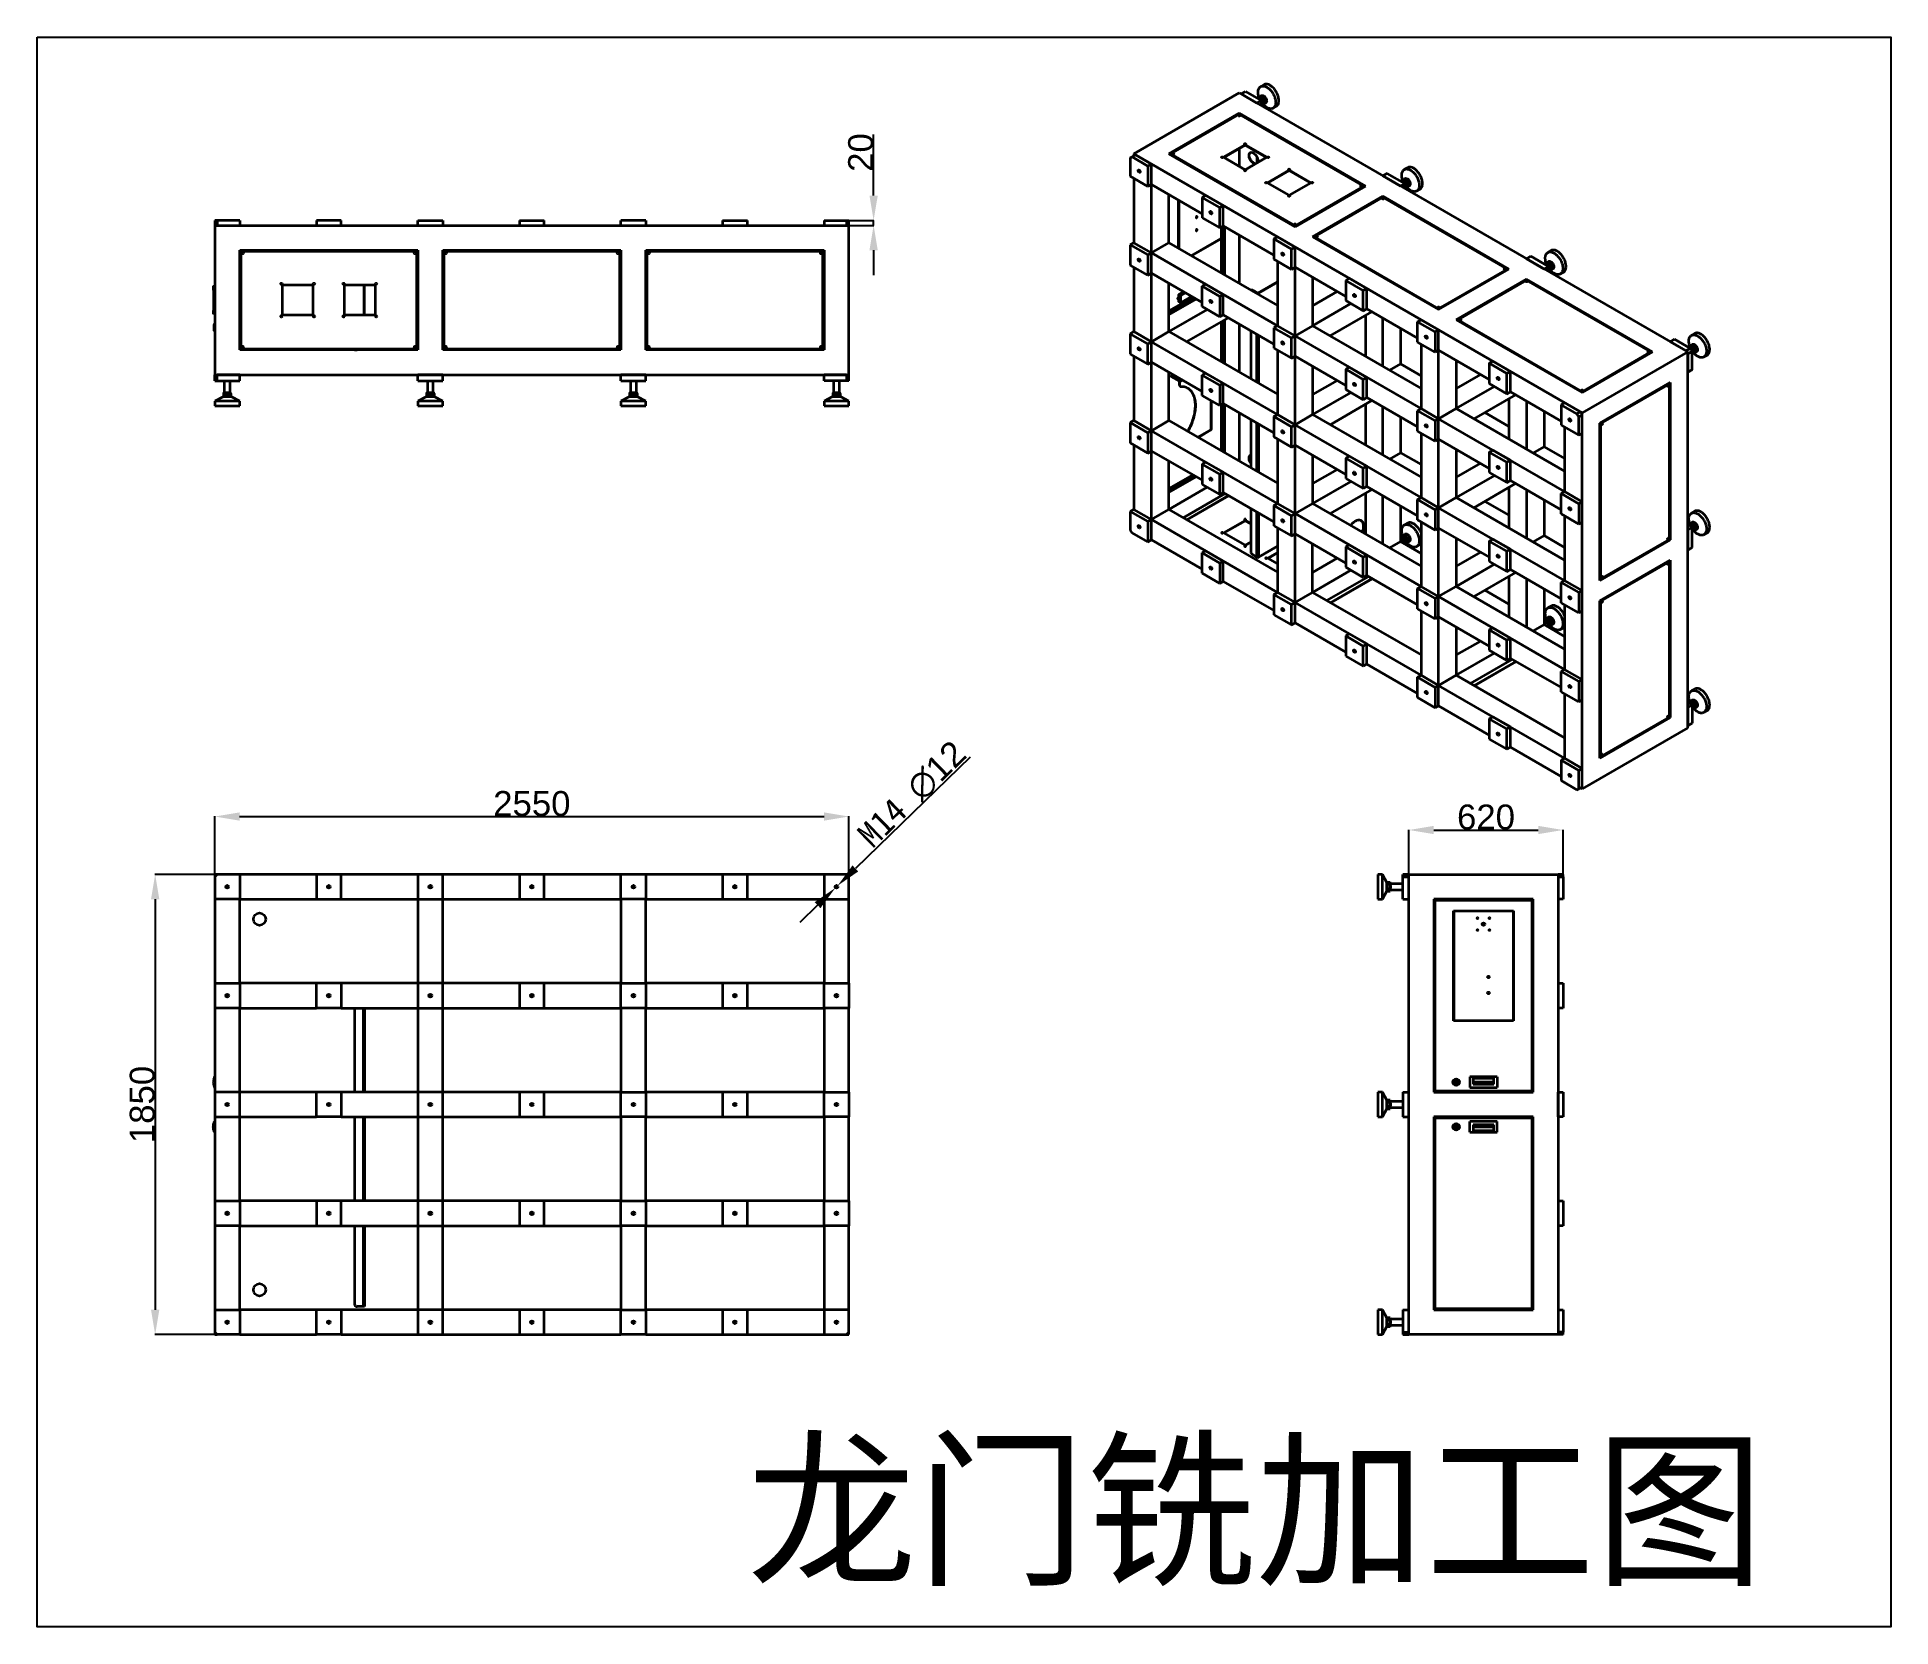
# Model space of a CAD drawing. Header units: millimetres. Extents: x 2577 to 10032, y 103 to 6493.
import ezdxf

# ---------------------------------------------------------------- set-up
doc = ezdxf.new("R2010")
doc.units = ezdxf.units.MM
doc.styles.get("Standard").update_dxf_attribs({"font": 'arial.ttf'})
doc.dimstyles.new('ISO-25', dxfattribs={"dimtxt": 2.5, "dimasz": 2.5, "dimexe": 1.25, "dimexo": 0.625, "dimtad": 1, "dimtxsty": 'Standard', "dimcen": 2.5, "dimadec": 0, "dimazin": 0, "dimtfac": 1, "dimtmove": 0, "dimatfit": 3, "dimfxl": 1, "dimarcsym": 0})

msp = doc.modelspace()

# ---------------------------------------------------------------- texts
at = {"color": 6, "insert": (5431.544, 822.147), "char_height": 500, "attachment_point": 1}
msp.add_mtext_dynamic_manual_height_columns('{\\fSimSun|b0|i0|c134|p2;龙门铣加工图}', width=7443.97354, gutter_width=12.5, heights=[0], dxfattribs=at)

# ---------------------------------------------------------------- blocks, each defined once
blk = doc.blocks.new('*D4')
at = {"color": 0, "lineweight": -2, "transparency": 16777216}
for p, q in [((3291.3, 3073.2), (3291.3, 3361.4)), ((3391.3, 3360.1), (5741.3, 3360.1)), ((5841.3, 3073.2), (5841.3, 3361.4))]:
    blk.add_line(p, q, dxfattribs=at)
at = {"color": 0, "transparency": 16777216}
for points in [[(3391.3, 3376.8), (3391.3, 3343.4), (3291.3, 3360.1)], [(5741.3, 3376.8), (5741.3, 3343.4), (5841.3, 3360.1)]]:
    blk.add_solid(points, dxfattribs=at)
at = {"layer": 'Defpoints', "color": 0, "transparency": 16777216}
for p in [(5841.3, 3360.1), (3291.3, 3072.6), (5841.3, 3072.6)]:
    blk.add_point(p, dxfattribs=at)
at = {"color": 0, "transparency": 16777216, "insert": (4566.3, 3411.8), "char_height": 100, "attachment_point": 5}
blk.add_mtext('2550', dxfattribs=at)
blk = doc.blocks.new('*D5')
at = {"color": 0, "lineweight": -2, "transparency": 16777216}
for p, q in [((3345.7, 3127.6), (3050.3, 3127.6)), ((3051.6, 3027.6), (3051.6, 1377.6)), ((3345.7, 1277.6), (3050.3, 1277.6))]:
    blk.add_line(p, q, dxfattribs=at)
at = {"color": 0, "transparency": 16777216}
for points in [[(3034.9, 3027.6), (3068.2, 3027.6), (3051.6, 3127.6)], [(3034.9, 1377.6), (3068.2, 1377.6), (3051.6, 1277.6)]]:
    blk.add_solid(points, dxfattribs=at)
at = {"layer": 'Defpoints', "color": 0, "transparency": 16777216}
for p in [(3346.3, 3127.6), (3051.6, 1277.6), (3346.3, 1277.6)]:
    blk.add_point(p, dxfattribs=at)
at = {"color": 0, "transparency": 16777216, "insert": (2999.9, 2202.6), "char_height": 100, "attachment_point": 5, "rotation": 90}
blk.add_mtext('1850', dxfattribs=at)
blk = doc.blocks.new('*D6')
at = {"color": 0, "lineweight": -2, "transparency": 16777216}
for p, q in [((5940.7, 5856.1), (5940.7, 6102)), ((5787, 5756.1), (5941.9, 5756.1)), ((5940.7, 5736.1), (5940.7, 5756.1)), ((5787, 5736.1), (5941.9, 5736.1)), ((5940.7, 5636.1), (5940.7, 5536.1))]:
    blk.add_line(p, q, dxfattribs=at)
at = {"color": 0, "transparency": 16777216}
for points in [[(5924, 5856.1), (5957.4, 5856.1), (5940.7, 5756.1)], [(5924, 5636.1), (5957.4, 5636.1), (5940.7, 5736.1)]]:
    blk.add_solid(points, dxfattribs=at)
at = {"layer": 'Defpoints', "color": 0, "transparency": 16777216}
for p in [(5786.3, 5756.1), (5940.7, 5756.1), (5786.3, 5736.1)]:
    blk.add_point(p, dxfattribs=at)
at = {"color": 0, "transparency": 16777216, "insert": (5889, 6029), "char_height": 100, "attachment_point": 5, "rotation": 90}
blk.add_mtext('20', dxfattribs=at)
blk = doc.blocks.new('*D7')
at = {"color": 0, "lineweight": -2, "transparency": 16777216}
for p, q in [((6328.7, 3599.2), (5867.4, 3151.4)), ((5787, 3073.4), (5795.7, 3081.8)), ((5715.3, 3003.8), (5643.5, 2934.1))]:
    blk.add_line(p, q, dxfattribs=at)
at = {"color": 0, "transparency": 16777216}
for points in [[(5855.8, 3163.4), (5879, 3139.5), (5795.7, 3081.8)], [(5703.7, 3015.7), (5726.9, 2991.8), (5787, 3073.4)]]:
    blk.add_solid(points, dxfattribs=at)
at = {"layer": 'Defpoints', "color": 0, "transparency": 16777216}
for p in [(5787, 3073.4), (5795.7, 3081.8)]:
    blk.add_point(p, dxfattribs=at)
at = {"color": 0, "transparency": 16777216, "insert": (6096, 3449.2), "char_height": 100, "attachment_point": 5, "rotation": 44.1455}
blk.add_mtext('{\\fSimSun|b0|i0|c134|p2;M14 }∅12', dxfattribs=at)
blk = doc.blocks.new('*D9')
at = {"color": 0, "lineweight": -2, "transparency": 16777216}
for p, q in [((8093.4, 3101.6), (8093.4, 3307.2)), ((8193.4, 3305.9), (8613.4, 3305.9)), ((8713.4, 3073.2), (8713.4, 3307.2))]:
    blk.add_line(p, q, dxfattribs=at)
at = {"color": 0, "transparency": 16777216}
for points in [[(8193.4, 3322.6), (8193.4, 3289.3), (8093.4, 3305.9)], [(8613.4, 3322.6), (8613.4, 3289.3), (8713.4, 3305.9)]]:
    blk.add_solid(points, dxfattribs=at)
at = {"layer": 'Defpoints', "color": 0, "transparency": 16777216}
for p in [(8713.4, 3305.9), (8093.4, 3100.9), (8713.4, 3072.6)]:
    blk.add_point(p, dxfattribs=at)
at = {"color": 0, "transparency": 16777216, "insert": (8403.4, 3357.6), "char_height": 100, "attachment_point": 5}
blk.add_mtext('620', dxfattribs=at)

# ---------------------------------------------------------------- dimensions: what is measured, and where the dimension line sits
at = {"color": 1}
for base, p1, p2, picture, middle in [((5940.691, 5756.091), (5786.349, 5736.091), (5786.349, 5756.091), '*D6', (5889.008, 6029.022)), ((3051.554, 1277.597), (3346.349, 3127.597), (3346.349, 1277.597), '*D5', (2999.872, 2202.597))]:
    dim = msp.add_linear_dim(base=base, p1=p1, p2=p2, angle=90, dimstyle='ISO-25', override={"dimtxt": 100, "dimasz": 100}, dxfattribs=at)
    dim.commit()
    dim.dimension.update_dxf_attribs({"geometry": picture, "text_midpoint": middle})
dim = msp.add_diameter_dim_2p(p1=(5787.043, 3073.418), p2=(5795.654, 3081.776), text='{\\fSimSun|b0|i0|c134|p2;M14 }<>', dimstyle='ISO-25', override={"dimtxt": 100, "dimasz": 100}, dxfattribs=at)
dim.commit()
dim.dimension.update_dxf_attribs({"geometry": '*D7', "text_midpoint": (6095.993, 3449.208)})
for base, p1, p2, picture, middle in [((5841.349, 3360.11), (3291.349, 3072.597), (5841.349, 3072.597), '*D4', (4566.349, 3411.792)), ((8713.435, 3305.941), (8093.435, 3100.925), (8713.435, 3072.597), '*D9', (8403.435, 3357.623))]:
    dim = msp.add_linear_dim(base=base, p1=p1, p2=p2, dimstyle='ISO-25', override={"dimtxt": 100, "dimasz": 100}, dxfattribs=at)
    dim.commit()
    dim.dimension.update_dxf_attribs({"geometry": picture, "text_midpoint": middle})

# ---------------------------------------------------------------- linework, layer by layer
at = {"color": 7, "linetype": 'Continuous', "lineweight": 35}
for p, q in [((7411.369, 6268.404), (6987.105, 6023.481)), ((7411.369, 6268.404), (9214.492, 5227.483)), ((7418.44, 6264.322), (7436.118, 6274.527)), ((7418.44, 6264.322), (7482.08, 6227.583)), ((7436.118, 6274.527), (7499.758, 6237.788)), ((7510.115, 6301.494), (7497.21, 6294.045)), ((7499.758, 6237.788), (7482.08, 6227.583)), ((7492.697, 6247.562), (7487.762, 6244.713)), ((7489.446, 6251.146), (7495.927, 6254.888)), ((7500.804, 6258.015), (7499.39, 6257.199)), ((7499.758, 6237.788), (7499.758, 6217.378)), ((7499.758, 6223.926), (7504.696, 6226.777)), ((7499.758, 6224.062), (7500.053, 6223.809)), ((7500.053, 6252.095), (7506.534, 6255.836)), ((7510.659, 6238.9), (7517.14, 6242.642)), ((7510.659, 6224.757), (7517.14, 6228.499)), ((7516.389, 6227.753), (7517.803, 6228.57)), ((7547.206, 6207.44), (7560.111, 6214.889)), ((7411.369, 6186.763), (7128.527, 6023.481)), ((7409.869, 6183.237), (7133.391, 6023.63)), ((7411.369, 6183.089), (7134.891, 6023.481)), ((7918.153, 5894.203), (7411.369, 6186.763)), ((7411.369, 6183.639), (7411.369, 6186.763)), ((7911.789, 5894.203), (7411.369, 6183.089)), ((7411.369, 6178.025), (7411.369, 6175.498)), ((7913.289, 5894.351), (7412.869, 6183.237)), ((7348.331, 6009.868), (7434.951, 6059.873)), ((7349.392, 6009.255), (7434.951, 6058.648)), ((7411.369, 6045.034), (7411.369, 5973.476)), ((7434.951, 6059.873), (7521.572, 6009.868)), ((7434.951, 6058.648), (7434.951, 6059.873)), ((7434.951, 6058.648), (7520.511, 6009.255)), ((6972.963, 6007.152), (6980.034, 6011.235)), ((6972.963, 6007.152), (6972.963, 5933.663)), ((6980.034, 6011.235), (6994.176, 6019.399)), ((7043.674, 5974.497), (6980.034, 6011.235)), ((8790.227, 4982.561), (6987.105, 6023.481)), ((6987.105, 6023.481), (6987.105, 6015.317)), ((7057.816, 5982.661), (6994.176, 6019.399)), ((7057.816, 5982.661), (7043.674, 5974.497)), ((7043.674, 5974.497), (7043.674, 5892.843)), ((7057.816, 5901.007), (7057.816, 5982.661)), ((7128.527, 6023.481), (7635.31, 5730.921)), ((7134.891, 6023.481), (7635.31, 5734.595)), ((7341.719, 6008.318), (7341.719, 6010.192)), ((7343.133, 6008.351), (7343.133, 6010.159)), ((7434.951, 5959.863), (7348.331, 6009.868)), ((7352.497, 6007.462), (7352.497, 6011.048)), ((7521.572, 6009.868), (7434.951, 5959.863)), ((7482.08, 6011.213), (7482.08, 5987.069)), ((8087.609, 5968.114), (8074.704, 5960.664)), ((7043.674, 5892.843), (6972.963, 5933.663)), ((6987.105, 5925.499), (6987.105, 5666.245)), ((7057.816, 5901.007), (7043.674, 5892.843)), ((7057.816, 5901.007), (7261.71, 5783.301)), ((7057.816, 5625.424), (7057.816, 5901.007)), ((7525.107, 5907.817), (7611.728, 5957.822)), ((7611.728, 5857.812), (7525.107, 5907.817)), ((7526.168, 5907.204), (7611.728, 5956.597)), ((7611.728, 5957.822), (7698.349, 5907.817)), ((7611.728, 5956.597), (7611.728, 5957.822)), ((7611.728, 5956.597), (7697.288, 5907.204)), ((7698.349, 5907.817), (7611.728, 5857.812)), ((7635.31, 5734.595), (7911.789, 5894.203)), ((7635.31, 5730.921), (7918.153, 5894.203)), ((8006.541, 5945.228), (7988.863, 5935.023)), ((7988.863, 5935.023), (8059.574, 5894.203)), ((8077.252, 5904.408), (8006.541, 5945.228)), ((8077.252, 5904.408), (8059.574, 5894.203)), ((8070.192, 5914.182), (8065.256, 5911.333)), ((8066.94, 5917.766), (8073.421, 5921.508)), ((8078.298, 5924.635), (8076.884, 5923.819)), ((8077.252, 5883.998), (8077.252, 5904.408)), ((8077.252, 5890.545), (8082.191, 5893.396)), ((8077.252, 5890.682), (8077.547, 5890.429)), ((8077.547, 5918.715), (8084.028, 5922.456)), ((8088.153, 5905.52), (8094.634, 5909.262)), ((8088.153, 5891.377), (8094.634, 5895.119)), ((8093.883, 5894.373), (8095.297, 5895.189)), ((7128.527, 5666.245), (7128.527, 5860.186)), ((7261.71, 5848.627), (7275.852, 5856.791)), ((7261.71, 5848.627), (7261.71, 5766.973)), ((7332.421, 5807.807), (7261.71, 5848.627)), ((7275.852, 5856.791), (7346.563, 5815.971)), ((7346.563, 5815.971), (7332.421, 5807.807)), ((7346.563, 5734.317), (7346.563, 5815.971)), ((7988.863, 5853.383), (7706.021, 5690.101)), ((7987.364, 5849.857), (7710.885, 5690.249)), ((7988.863, 5849.709), (7712.385, 5690.101)), ((8495.576, 5560.863), (7988.863, 5853.383)), ((7988.863, 5850.259), (7988.863, 5853.383)), ((8489.283, 5560.823), (7988.863, 5849.709)), ((7988.863, 5844.645), (7988.863, 5842.118)), ((8490.783, 5560.971), (7990.363, 5849.857)), ((8124.7, 5874.059), (8137.605, 5881.509)), ((3291.349, 5756.091), (3291.349, 5736.091)), ((3301.349, 5756.091), (3291.349, 5756.091)), ((3301.349, 5756.091), (3301.349, 5736.091)), ((3391.349, 5756.091), (3301.349, 5756.091)), ((3391.349, 5756.091), (3391.349, 5736.091)), ((3699.699, 5756.091), (3699.699, 5736.091)), ((3799.699, 5756.091), (3699.699, 5756.091)), ((3799.699, 5736.091), (3799.699, 5756.091)), ((4108.049, 5736.091), (4108.049, 5756.091)), ((4108.049, 5756.091), (4208.049, 5756.091)), ((4208.049, 5756.091), (4208.049, 5736.091)), ((4516.349, 5756.091), (4516.349, 5736.091)), ((4516.349, 5756.091), (4616.349, 5756.091)), ((4616.349, 5736.091), (4616.349, 5756.091)), ((4924.649, 5736.091), (4924.649, 5756.091)), ((5024.649, 5756.091), (4924.649, 5756.091)), ((5024.649, 5756.091), (5024.649, 5736.091)), ((5332.999, 5756.091), (5432.999, 5756.091)), ((5332.999, 5756.091), (5332.999, 5736.091)), ((5432.999, 5736.091), (5432.999, 5756.091)), ((5741.349, 5756.091), (5741.349, 5736.091)), ((5741.349, 5756.091), (5831.349, 5756.091)), ((5831.349, 5756.091), (5831.349, 5736.091)), ((5831.349, 5756.091), (5841.349, 5756.091)), ((5841.349, 5736.091), (5841.349, 5756.091)), ((7261.71, 5766.973), (7332.421, 5726.152)), ((7332.421, 5726.152), (7332.421, 5807.807)), ((3291.349, 5736.091), (3291.349, 5136.091)), ((3291.349, 5736.091), (5841.349, 5736.091)), ((3301.349, 5736.091), (3391.349, 5736.091)), ((3699.699, 5736.091), (3799.699, 5736.091)), ((4108.049, 5736.091), (4208.049, 5736.091)), ((4516.349, 5736.091), (4616.349, 5736.091)), ((4924.649, 5736.091), (5024.649, 5736.091)), ((5332.999, 5736.091), (5432.999, 5736.091)), ((5741.349, 5736.091), (5831.349, 5736.091)), ((5841.349, 5136.091), (5841.349, 5736.091)), ((6987.105, 5666.245), (6972.963, 5658.08)), ((7057.816, 5625.424), (6987.105, 5666.245)), ((7057.816, 5625.424), (7128.527, 5666.245)), ((7128.527, 5666.245), (7564.599, 5414.505)), ((7219.079, 5613.97), (7338.019, 5682.633)), ((7332.421, 5726.152), (7346.563, 5734.317)), ((7339.27, 5684.798), (7339.27, 5730.106)), ((7341.719, 5543.171), (7341.719, 5731.52)), ((7343.133, 5542.355), (7343.133, 5732.337)), ((7346.563, 5734.317), (7550.457, 5616.611)), ((7352.497, 5536.949), (7352.497, 5730.891)), ((7411.369, 5696.905), (7411.369, 5502.963)), ((7550.457, 5681.937), (7564.599, 5690.101)), ((7550.457, 5681.937), (7550.457, 5600.283)), ((7621.168, 5641.116), (7550.457, 5681.937)), ((7564.599, 5690.101), (7635.31, 5649.28)), ((7706.021, 5690.101), (8212.733, 5397.582)), ((7712.385, 5690.101), (8212.804, 5401.215)), ((3391.349, 5636.091), (4108.049, 5636.091)), ((3391.349, 5236.091), (3391.349, 5636.091)), ((3395.849, 5631.591), (3392.849, 5631.591)), ((3392.849, 5631.591), (3392.849, 5240.591)), ((3395.849, 5634.591), (3395.849, 5631.591)), ((4103.549, 5634.591), (3395.849, 5634.591)), ((3395.849, 5631.591), (3395.849, 5240.591)), ((4103.549, 5631.591), (3395.849, 5631.591)), ((4103.549, 5631.591), (4103.549, 5634.591)), ((4106.549, 5631.591), (4103.549, 5631.591)), ((4103.549, 5240.591), (4103.549, 5631.591)), ((4106.549, 5240.591), (4106.549, 5631.591)), ((4108.049, 5636.091), (4108.049, 5236.091)), ((4208.049, 5636.091), (4924.649, 5636.091)), ((4208.049, 5236.091), (4208.049, 5636.091)), ((4212.549, 5631.591), (4209.549, 5631.591)), ((4209.549, 5631.591), (4209.549, 5240.591)), ((4212.549, 5634.591), (4212.549, 5631.591)), ((4920.249, 5634.591), (4212.549, 5634.591)), ((4212.549, 5631.591), (4212.549, 5240.591)), ((4920.249, 5631.591), (4212.549, 5631.591)), ((4920.249, 5631.591), (4920.249, 5634.591)), ((4920.249, 5240.591), (4920.249, 5631.591)), ((4923.249, 5631.591), (4920.249, 5631.591)), ((4923.249, 5240.591), (4923.249, 5631.591)), ((4924.649, 5636.091), (4924.649, 5236.091)), ((5024.649, 5636.091), (5741.349, 5636.091)), ((5024.649, 5236.091), (5024.649, 5636.091)), ((5029.249, 5631.591), (5026.249, 5631.591)), ((5026.249, 5631.591), (5026.249, 5240.591)), ((5029.249, 5634.591), (5029.249, 5631.591)), ((5736.949, 5634.591), (5029.249, 5634.591)), ((5029.249, 5631.591), (5029.249, 5240.591)), ((5736.949, 5631.591), (5029.249, 5631.591)), ((5736.949, 5631.591), (5736.949, 5634.591)), ((5739.949, 5631.591), (5736.949, 5631.591)), ((5736.949, 5240.591), (5736.949, 5631.591)), ((5739.949, 5240.591), (5739.949, 5631.591)), ((5741.349, 5636.091), (5741.349, 5236.091)), ((6972.963, 5658.08), (6972.963, 5576.426)), ((6972.963, 5658.08), (7043.674, 5617.26)), ((7043.674, 5617.26), (7057.816, 5625.424)), ((7043.674, 5617.26), (7043.674, 5535.606)), ((7564.599, 5332.864), (7057.816, 5625.424)), ((7057.816, 5543.77), (7057.816, 5625.424)), ((7550.457, 5600.283), (7621.168, 5559.462)), ((7564.599, 5592.119), (7564.599, 5332.864)), ((7635.31, 5649.28), (7621.168, 5641.116)), ((7621.168, 5559.462), (7621.168, 5641.116)), ((7635.31, 5567.626), (7635.31, 5649.28)), ((8583.964, 5611.889), (8566.287, 5601.684)), ((8566.287, 5601.684), (8636.997, 5560.863)), ((8654.675, 5571.069), (8583.964, 5611.889)), ((8665.032, 5634.775), (8652.128, 5627.325)), ((8655.722, 5591.296), (8654.308, 5590.479)), ((7043.674, 5535.606), (6972.963, 5576.426)), ((6987.105, 5568.262), (6987.105, 5309.008)), ((7043.674, 5535.606), (7057.816, 5543.77)), ((7057.816, 5543.77), (7261.71, 5426.064)), ((7057.816, 5268.188), (7057.816, 5543.77)), ((7621.168, 5559.462), (7635.31, 5567.626)), ((7635.31, 5567.626), (7839.169, 5449.941)), ((7635.31, 5292.044), (7635.31, 5567.626)), ((7706.021, 5526.806), (7706.021, 5332.864)), ((7839.169, 5515.267), (7853.311, 5523.431)), ((7853.311, 5523.431), (7924.022, 5482.611)), ((8212.733, 5397.582), (8495.576, 5560.863)), ((8212.804, 5401.215), (8489.283, 5560.823)), ((8566.287, 5520.043), (8283.444, 5356.761)), ((9073.07, 5227.483), (8566.287, 5520.043)), ((8566.287, 5516.878), (8566.287, 5520.043)), ((8654.675, 5571.069), (8636.997, 5560.863)), ((8647.615, 5580.842), (8642.68, 5577.993)), ((8644.363, 5584.427), (8650.845, 5588.168)), ((8654.675, 5550.658), (8654.675, 5571.069)), ((8654.675, 5557.206), (8659.614, 5560.057)), ((8654.675, 5557.342), (8654.97, 5557.089)), ((8654.97, 5585.375), (8661.451, 5589.117)), ((8665.577, 5572.181), (8672.058, 5575.922)), ((8665.577, 5558.038), (8672.058, 5561.779)), ((8671.306, 5561.033), (8672.72, 5561.85)), ((8702.124, 5540.72), (8715.028, 5548.17)), ((3285.397, 5490.591), (3285.397, 5478.091)), ((3285.397, 5478.091), (3285.397, 5477.591)), ((3286.054, 5478.091), (3286.054, 5394.591)), ((3287.054, 5394.591), (3287.054, 5478.091)), ((3287.349, 5394.591), (3287.349, 5478.091)), ((3288.845, 5478.091), (3288.845, 5394.591)), ((3288.918, 5394.591), (3288.918, 5478.091)), ((3290.349, 5490.591), (3290.552, 5490.591)), ((3290.552, 5381.591), (3290.552, 5490.591)), ((3290.552, 5490.591), (3291.349, 5490.591)), ((3563.449, 5497.341), (3685.949, 5497.341)), ((3563.449, 5374.841), (3563.449, 5497.341)), ((3685.949, 5497.341), (3685.949, 5374.841)), ((3813.449, 5497.341), (3935.949, 5497.341)), ((3813.449, 5374.841), (3813.449, 5497.341)), ((3891.349, 5374.841), (3891.349, 5497.341)), ((3893.349, 5374.841), (3893.349, 5497.341)), ((3935.949, 5497.341), (3935.949, 5374.841)), ((7128.527, 5309.008), (7128.527, 5502.95)), ((7128.527, 5389.426), (7226.851, 5446.188)), ((7128.527, 5387.794), (7228.266, 5445.372)), ((7167.241, 5446.476), (7166.71, 5446.17)), ((7175.031, 5441.395), (7166.735, 5446.185)), ((7166.976, 5446.045), (7167.064, 5446.096)), ((7167.064, 5446.374), (7167.064, 5446.096)), ((7167.064, 5446.096), (7175.549, 5441.198)), ((7167.948, 5447.701), (7167.948, 5458.561)), ((7168.089, 5458.806), (7186.541, 5469.458)), ((7168.478, 5459.031), (7175.549, 5454.949)), ((7175.549, 5454.949), (7193.613, 5465.376)), ((7175.549, 5441.198), (7175.549, 5454.949)), ((7219.073, 5450.679), (7175.549, 5425.553)), ((7261.71, 5491.39), (7275.852, 5499.554)), ((7332.421, 5450.57), (7261.71, 5491.39)), ((7261.71, 5409.736), (7261.71, 5491.39)), ((7346.563, 5458.734), (7275.852, 5499.554)), ((7346.563, 5458.734), (7332.421, 5450.57)), ((7332.421, 5450.57), (7332.421, 5368.916)), ((7346.563, 5377.08), (7346.563, 5458.734)), ((7460.463, 5475.904), (7459.352, 5475.263)), ((7464.049, 5474.593), (7465.463, 5475.409)), ((7482.434, 5463.979), (7464.049, 5474.593)), ((7465.463, 5475.409), (7485.262, 5463.979)), ((7485.262, 5463.979), (7564.599, 5509.78)), ((7564.599, 5508.147), (7488.09, 5463.979)), ((7804.347, 5470.043), (7706.021, 5413.28)), ((7909.88, 5474.447), (7839.169, 5515.267)), ((7839.169, 5515.267), (7839.169, 5433.613)), ((7924.022, 5482.611), (7909.88, 5474.447)), ((7909.88, 5392.793), (7909.88, 5474.447)), ((7924.022, 5400.957), (7924.022, 5482.611)), ((8564.858, 5516.477), (8288.379, 5356.869)), ((8566.357, 5516.328), (8289.879, 5356.721)), ((9066.777, 5227.442), (8566.357, 5516.328)), ((8566.357, 5511.265), (8566.357, 5508.737)), ((9068.277, 5227.591), (8567.857, 5516.477)), ((3285.397, 5394.591), (3285.397, 5381.591)), ((3290.349, 5381.591), (3290.552, 5381.591)), ((3291.349, 5381.591), (3290.552, 5381.591)), ((3685.949, 5374.841), (3563.449, 5374.841)), ((3935.949, 5374.841), (3813.449, 5374.841)), ((7128.527, 5376.98), (7237.631, 5439.965)), ((7282.361, 5397.815), (7128.527, 5309.008)), ((7164.236, 5441.854), (7172.531, 5437.065)), ((7167.948, 5429.492), (7167.948, 5439.711)), ((7167.948, 5429.941), (7175.549, 5425.553)), ((7168.478, 5429.635), (7168.089, 5429.411)), ((7175.549, 5441.198), (7175.348, 5441.081)), ((7175.348, 5439.188), (7175.549, 5439.304)), ((7175.549, 5425.553), (7175.549, 5439.304)), ((7332.421, 5368.916), (7261.71, 5409.736)), ((7332.421, 5368.916), (7346.563, 5377.08)), ((7346.563, 5377.08), (7550.457, 5259.374)), ((7859.855, 5421.671), (7706.021, 5332.864)), ((7776.743, 5292.037), (7944.719, 5389.008)), ((7839.169, 5433.613), (7909.88, 5392.793)), ((7909.88, 5392.793), (7924.022, 5400.957)), ((7919.213, 5374.284), (7919.213, 5209.791)), ((7924.022, 5400.957), (8127.881, 5283.271)), ((3289.205, 5339.16), (3287.111, 5337.24)), ((3287.111, 5314.942), (3289.205, 5313.023)), ((3290.849, 5339.291), (3289.543, 5339.291)), ((3289.543, 5312.891), (3290.849, 5312.891)), ((3291.349, 5339.291), (3290.849, 5339.291)), ((3290.849, 5312.891), (3291.349, 5312.891)), ((6987.105, 5309.008), (6972.963, 5300.844)), ((7043.674, 5260.023), (6972.963, 5300.844)), ((6972.963, 5300.844), (6972.963, 5219.19)), ((7057.816, 5268.188), (6987.105, 5309.008)), ((7057.816, 5268.188), (7128.527, 5309.008)), ((7128.527, 5309.008), (7564.599, 5057.268)), ((7199.249, 5268.181), (7367.225, 5365.152)), ((7341.719, 5185.934), (7341.719, 5350.427)), ((7343.133, 5351.244), (7343.133, 5185.118)), ((7352.497, 5179.712), (7352.497, 5356.649)), ((7411.369, 5339.668), (7411.369, 5145.726)), ((7456.978, 5313.339), (7456.978, 5119.397)), ((7564.599, 5332.864), (7550.457, 5324.7)), ((7621.168, 5283.88), (7550.457, 5324.7)), ((7550.457, 5324.7), (7550.457, 5243.046)), ((7635.31, 5292.044), (7564.599, 5332.864)), ((7706.021, 5332.864), (7635.31, 5292.044)), ((7706.021, 5332.864), (8142.023, 5081.166)), ((7988.863, 5169.583), (7988.863, 5363.524)), ((8059.574, 5322.704), (8059.574, 5179.73)), ((8127.881, 5348.597), (8142.023, 5356.761)), ((8127.881, 5266.943), (8127.881, 5348.597)), ((8198.591, 5307.777), (8127.881, 5348.597)), ((8212.733, 5315.941), (8142.023, 5356.761)), ((8212.733, 5315.941), (8198.591, 5307.777)), ((8198.591, 5307.777), (8198.591, 5226.123)), ((8212.733, 5234.287), (8212.733, 5315.941)), ((8283.444, 5356.761), (8790.227, 5064.202)), ((8289.879, 5356.721), (8790.298, 5067.835)), ((9242.527, 5301.394), (9229.622, 5293.945)), ((4108.049, 5236.091), (3391.349, 5236.091)), ((3392.849, 5240.591), (3395.849, 5240.591)), ((3395.849, 5240.591), (3395.849, 5237.591)), ((3395.849, 5240.591), (4103.549, 5240.591)), ((3395.849, 5237.591), (4103.549, 5237.591)), ((3853.349, 5236.591), (3853.349, 5236.091)), ((3853.349, 5236.591), (3863.349, 5236.591)), ((3891.349, 5236.591), (3863.349, 5236.591)), ((3891.349, 5236.591), (3891.349, 5237.591)), ((4103.549, 5240.591), (4106.549, 5240.591)), ((4103.549, 5237.591), (4103.549, 5240.591)), ((4924.649, 5236.091), (4208.049, 5236.091)), ((4209.549, 5240.591), (4212.549, 5240.591)), ((4212.549, 5240.591), (4212.549, 5237.591)), ((4212.549, 5240.591), (4920.249, 5240.591)), ((4212.549, 5237.591), (4920.249, 5237.591)), ((4920.249, 5240.591), (4923.249, 5240.591)), ((4920.249, 5237.591), (4920.249, 5240.591)), ((5741.349, 5236.091), (5024.649, 5236.091)), ((5026.249, 5240.591), (5029.249, 5240.591)), ((5029.249, 5240.591), (5029.249, 5237.591)), ((5029.249, 5240.591), (5736.949, 5240.591)), ((5029.249, 5237.591), (5736.949, 5237.591)), ((5736.949, 5240.591), (5739.949, 5240.591)), ((5736.949, 5237.591), (5736.949, 5240.591)), ((6972.963, 5219.19), (7043.674, 5178.369)), ((7043.674, 5260.023), (7057.816, 5268.188)), ((7043.674, 5178.369), (7043.674, 5260.023)), ((7564.599, 4975.628), (7057.816, 5268.188)), ((7057.816, 5186.533), (7057.816, 5268.188)), ((7550.457, 5243.046), (7621.168, 5202.226)), ((7564.599, 5234.882), (7564.599, 4975.628)), ((7621.168, 5283.88), (7635.31, 5292.044)), ((7621.168, 5202.226), (7621.168, 5283.88)), ((8142.023, 4999.525), (7635.31, 5292.044)), ((7635.31, 5210.39), (7635.31, 5292.044)), ((8198.591, 5226.123), (8127.881, 5266.943)), ((8142.023, 5258.779), (8142.023, 4999.525)), ((8212.733, 5234.287), (8198.591, 5226.123)), ((8212.733, 5234.287), (8416.628, 5116.581)), ((8212.733, 4958.704), (8212.733, 5234.287)), ((9214.492, 5227.483), (8790.227, 4982.561)), ((8790.227, 5064.202), (9073.07, 5227.483)), ((8790.298, 5067.835), (9066.777, 5227.442)), ((9161.459, 5278.509), (9143.781, 5268.304)), ((9143.781, 5268.304), (9207.42, 5231.565)), ((9225.098, 5241.77), (9161.459, 5278.509)), ((9225.098, 5241.77), (9207.42, 5231.565)), ((9232.169, 5229.523), (9214.492, 5219.318)), ((9214.492, 3716.883), (9214.492, 5227.483)), ((9214.492, 5219.318), (9214.492, 5145.829)), ((9225.109, 5247.462), (9220.174, 5244.613)), ((9221.858, 5251.046), (9228.339, 5254.788)), ((9232.169, 5229.523), (9225.098, 5241.77)), ((9233.216, 5257.915), (9231.802, 5257.099)), ((9232.169, 5156.034), (9232.169, 5229.523)), ((9232.169, 5223.826), (9237.108, 5226.677)), ((9232.264, 5223.881), (9232.464, 5223.709)), ((9232.464, 5251.995), (9238.945, 5255.736)), ((9243.071, 5238.8), (9249.552, 5242.542)), ((9243.071, 5224.657), (9249.552, 5228.399)), ((9248.8, 5227.653), (9250.214, 5228.47)), ((6987.105, 5211.026), (6987.105, 4951.771)), ((7043.674, 5178.369), (7057.816, 5186.533)), ((7057.816, 5186.533), (7261.71, 5068.828)), ((7057.816, 4910.951), (7057.816, 5186.533)), ((7128.527, 4951.771), (7128.527, 5145.713)), ((7621.168, 5202.226), (7635.31, 5210.39)), ((7635.31, 5210.39), (7839.169, 5092.705)), ((7635.31, 4934.807), (7635.31, 5210.39)), ((7706.021, 5169.569), (7706.021, 4975.628)), ((7839.169, 5158.03), (7853.311, 5166.195)), ((7909.88, 5117.21), (7839.169, 5158.03)), ((7839.169, 5158.03), (7839.169, 5076.376)), ((7853.311, 5166.195), (7924.022, 5125.374)), ((8059.574, 5179.73), (8015.43, 5154.246)), ((8059.574, 5179.73), (8142.023, 5132.133)), ((8283.444, 5193.467), (8283.444, 4999.525)), ((8416.628, 5181.907), (8430.77, 5190.071)), ((8416.628, 5181.907), (8416.628, 5100.253)), ((8487.338, 5141.087), (8416.628, 5181.907)), ((8430.77, 5190.071), (8501.48, 5149.251)), ((8501.48, 5149.251), (8487.338, 5141.087)), ((8501.48, 5067.597), (8501.48, 5149.251)), ((9232.169, 5156.034), (9214.492, 5145.829)), ((9279.618, 5207.34), (9292.523, 5214.789)), ((3291.349, 5136.091), (5841.349, 5136.091)), ((3291.349, 5111.091), (3291.349, 5136.091)), ((3291.349, 5111.091), (3301.349, 5111.091)), ((3301.349, 5111.091), (3301.349, 5136.091)), ((3391.349, 5136.091), (3301.349, 5136.091)), ((3301.349, 5111.091), (3391.349, 5111.091)), ((3329.349, 5111.091), (3329.349, 5062.591)), ((3353.349, 5062.591), (3353.349, 5111.091)), ((3391.349, 5111.091), (3391.349, 5136.091)), ((4108.049, 5111.091), (4108.049, 5136.091)), ((4208.049, 5136.091), (4108.049, 5136.091)), ((4108.049, 5111.091), (4208.049, 5111.091)), ((4146.049, 5111.091), (4146.049, 5062.591)), ((4170.049, 5062.591), (4170.049, 5111.091)), ((4208.049, 5111.091), (4208.049, 5136.091)), ((5024.649, 5136.091), (4924.649, 5136.091)), ((4924.649, 5111.091), (4924.649, 5136.091)), ((4924.649, 5111.091), (5024.649, 5111.091)), ((4962.649, 5111.091), (4962.649, 5062.591)), ((4986.649, 5062.591), (4986.649, 5111.091)), ((5024.649, 5111.091), (5024.649, 5136.091)), ((5741.349, 5111.091), (5741.349, 5136.091)), ((5831.349, 5136.091), (5741.349, 5136.091)), ((5831.349, 5111.091), (5741.349, 5111.091)), ((5779.349, 5111.091), (5779.349, 5062.591)), ((5803.349, 5062.591), (5803.349, 5111.091)), ((5831.349, 5136.091), (5831.349, 5111.091)), ((5841.349, 5111.091), (5831.349, 5111.091)), ((5841.349, 5111.091), (5841.349, 5136.091)), ((7137.426, 5130.58), (7137.426, 5129.355)), ((7137.719, 5130.988), (7145.876, 5135.697)), ((7137.719, 5130.172), (7170.599, 5111.19)), ((7137.719, 5128.947), (7137.719, 5130.172)), ((7170.599, 5109.965), (7137.719, 5128.947)), ((7171.307, 5093.533), (7171.307, 5108.741)), ((7172.367, 5092.92), (7171.307, 5093.533)), ((7172.367, 5092.92), (7172.367, 5108.128)), ((7173.378, 5088.954), (7174.439, 5088.342)), ((7261.71, 5134.154), (7275.852, 5142.318)), ((7332.421, 5093.333), (7261.71, 5134.154)), ((7261.71, 5052.5), (7261.71, 5134.154)), ((7346.563, 5101.497), (7275.852, 5142.318)), ((7346.563, 5101.497), (7332.421, 5093.333)), ((7332.421, 5093.333), (7332.421, 5011.679)), ((7346.563, 5019.843), (7346.563, 5101.497)), ((7804.347, 5112.807), (7706.021, 5056.044)), ((7839.169, 5076.376), (7909.88, 5035.556)), ((7924.022, 5125.374), (7909.88, 5117.21)), ((7909.88, 5035.556), (7909.88, 5117.21)), ((7924.022, 5043.72), (7924.022, 5125.374)), ((8380.71, 5137.316), (8283.444, 5081.166)), ((8283.444, 4999.525), (8437.279, 5088.332)), ((8416.628, 5100.253), (8487.338, 5059.433)), ((8487.338, 5059.433), (8487.338, 5141.087)), ((8860.938, 4941.727), (9143.781, 5105.009)), ((9140.599, 5099.497), (8864.12, 4939.89)), ((9140.599, 4474.027), (9140.599, 5099.497)), ((9141.478, 4475.252), (9141.478, 5100.722)), ((9143.781, 5105.009), (9143.781, 4472.19)), ((3324.349, 5047.591), (3291.349, 5029.341)), ((3291.349, 5029.341), (3291.349, 5011.091)), ((3391.349, 5029.341), (3291.349, 5029.341)), ((3291.349, 5011.091), (3391.349, 5011.091)), ((3324.349, 5049.591), (3324.349, 5047.591)), ((3358.349, 5049.591), (3324.349, 5049.591)), ((3358.349, 5047.591), (3324.349, 5047.591)), ((3327.349, 5062.591), (3326.349, 5062.014)), ((3326.349, 5060.674), (3326.349, 5051.508)), ((3326.349, 5050.168), (3327.349, 5049.591)), ((3355.349, 5062.591), (3327.349, 5062.591)), ((3341.349, 5051.508), (3341.349, 5060.674)), ((3356.349, 5062.014), (3355.349, 5062.591)), ((3355.349, 5049.591), (3356.349, 5050.168)), ((3356.349, 5060.674), (3356.349, 5051.508)), ((3358.349, 5047.591), (3358.349, 5049.591)), ((3391.349, 5029.341), (3358.349, 5047.591)), ((3391.349, 5011.091), (3391.349, 5029.341)), ((4141.049, 5047.591), (4108.049, 5029.341)), ((4108.049, 5029.341), (4108.049, 5011.091)), ((4208.049, 5029.341), (4108.049, 5029.341)), ((4108.049, 5011.091), (4208.049, 5011.091)), ((4141.049, 5049.591), (4141.049, 5047.591)), ((4175.049, 5049.591), (4141.049, 5049.591)), ((4175.049, 5047.591), (4141.049, 5047.591)), ((4144.049, 5062.591), (4143.049, 5062.014)), ((4143.049, 5060.674), (4143.049, 5051.508)), ((4143.049, 5050.168), (4144.049, 5049.591)), ((4172.049, 5062.591), (4144.049, 5062.591)), ((4158.049, 5051.508), (4158.049, 5060.674)), ((4173.049, 5062.014), (4172.049, 5062.591)), ((4172.049, 5049.591), (4173.049, 5050.168)), ((4173.049, 5060.674), (4173.049, 5051.508)), ((4175.049, 5047.591), (4175.049, 5049.591)), ((4208.049, 5029.341), (4175.049, 5047.591)), ((4208.049, 5011.091), (4208.049, 5029.341)), ((4957.649, 5047.591), (4924.649, 5029.341)), ((4924.649, 5029.341), (4924.649, 5011.091)), ((5024.649, 5029.341), (4924.649, 5029.341)), ((4924.649, 5011.091), (5024.649, 5011.091)), ((4957.649, 5049.591), (4957.649, 5047.591)), ((4991.649, 5049.591), (4957.649, 5049.591)), ((4991.649, 5047.591), (4957.649, 5047.591)), ((4960.649, 5062.591), (4959.649, 5062.014)), ((4959.649, 5060.674), (4959.649, 5051.508)), ((4959.649, 5050.168), (4960.649, 5049.591)), ((4988.649, 5062.591), (4960.649, 5062.591)), ((4974.649, 5051.508), (4974.649, 5060.674)), ((4989.649, 5062.014), (4988.649, 5062.591)), ((4988.649, 5049.591), (4989.649, 5050.168)), ((4989.649, 5060.674), (4989.649, 5051.508)), ((4991.649, 5047.591), (4991.649, 5049.591)), ((5024.649, 5029.341), (4991.649, 5047.591)), ((5024.649, 5011.091), (5024.649, 5029.341)), ((5774.349, 5047.591), (5741.349, 5029.341)), ((5741.349, 5029.341), (5741.349, 5011.091)), ((5841.349, 5029.341), (5741.349, 5029.341)), ((5741.349, 5011.091), (5841.349, 5011.091)), ((5774.349, 5049.591), (5774.349, 5047.591)), ((5808.349, 5049.591), (5774.349, 5049.591)), ((5808.349, 5047.591), (5774.349, 5047.591)), ((5777.349, 5062.591), (5776.349, 5062.014)), ((5776.349, 5060.674), (5776.349, 5051.508)), ((5776.349, 5050.168), (5777.349, 5049.591)), ((5805.349, 5062.591), (5777.349, 5062.591)), ((5791.349, 5051.508), (5791.349, 5060.674)), ((5806.349, 5062.014), (5805.349, 5062.591)), ((5805.349, 5049.591), (5806.349, 5050.168)), ((5806.349, 5060.674), (5806.349, 5051.508)), ((5808.349, 5047.591), (5808.349, 5049.591)), ((5841.349, 5029.341), (5808.349, 5047.591)), ((5841.349, 5011.091), (5841.349, 5029.341)), ((7332.421, 5011.679), (7261.71, 5052.5)), ((7298.611, 4916.229), (7298.611, 5031.197)), ((7332.421, 5011.679), (7346.563, 5019.843)), ((7341.719, 4828.698), (7341.719, 5017.047)), ((7343.133, 5017.864), (7343.133, 4827.881)), ((7346.563, 5019.843), (7550.457, 4902.138)), ((7352.497, 4822.476), (7352.497, 5016.417)), ((7859.855, 5064.434), (7706.021, 4975.628)), ((7776.743, 4934.801), (7944.719, 5031.771)), ((7909.88, 5035.556), (7924.022, 5043.72)), ((7919.213, 5017.047), (7919.213, 4852.554)), ((7924.022, 5043.72), (8127.881, 4926.035)), ((7988.863, 4812.346), (7988.863, 5006.288)), ((8127.881, 4991.361), (8142.023, 4999.525)), ((8212.733, 4958.704), (8142.023, 4999.525)), ((8283.444, 4999.525), (8212.733, 4958.704)), ((8283.444, 4999.525), (8719.517, 4747.785)), ((8522.143, 5055.669), (8354.166, 4958.698)), ((8487.338, 5059.433), (8501.48, 5067.597)), ((8495.576, 5040.332), (8495.576, 4877.064)), ((8501.48, 5067.597), (8705.375, 4949.891)), ((8566.287, 5030.185), (8566.287, 4836.243)), ((8705.375, 5015.217), (8719.517, 5023.381)), ((8705.375, 5015.217), (8705.375, 4933.563)), ((8769.014, 4978.479), (8705.375, 5015.217)), ((8719.517, 5023.381), (8783.156, 4986.643)), ((6987.105, 4951.771), (6972.963, 4943.607)), ((6972.963, 4943.607), (7043.674, 4902.787)), ((6972.963, 4943.607), (6972.963, 4861.953)), ((7057.816, 4910.951), (6987.105, 4951.771)), ((7057.816, 4910.951), (7128.527, 4951.771)), ((7128.527, 4951.771), (7564.599, 4700.032)), ((7411.369, 4982.431), (7411.369, 4788.49)), ((7456.978, 4956.102), (7456.978, 4762.161)), ((7550.457, 4967.464), (7564.599, 4975.628)), ((7621.168, 4926.643), (7550.457, 4967.464)), ((7550.457, 4967.464), (7550.457, 4885.81)), ((7635.31, 4934.807), (7564.599, 4975.628)), ((7621.168, 4926.643), (7635.31, 4934.807)), ((7621.168, 4844.989), (7621.168, 4926.643)), ((7706.021, 4975.628), (7635.31, 4934.807)), ((8142.023, 4642.288), (7635.31, 4934.807)), ((7635.31, 4853.153), (7635.31, 4934.807)), ((7706.021, 4975.628), (8142.023, 4723.929)), ((8059.574, 4965.467), (8059.574, 4822.493)), ((8127.881, 4909.707), (8127.881, 4991.361)), ((8127.881, 4991.361), (8198.591, 4950.54)), ((8198.591, 4950.54), (8212.733, 4958.704)), ((8198.591, 4950.54), (8198.591, 4868.886)), ((8719.517, 4666.145), (8212.733, 4958.704)), ((8212.733, 4877.05), (8212.733, 4958.704)), ((8398.31, 4984.182), (8495.576, 4928.031)), ((8636.997, 4989.365), (8636.997, 4846.39)), ((8705.375, 4933.563), (8776.085, 4892.743)), ((8719.517, 4925.399), (8719.517, 4666.145)), ((8783.156, 4986.643), (8769.014, 4978.479)), ((8776.085, 4966.231), (8769.014, 4978.479)), ((8776.085, 4966.231), (8790.227, 4974.395)), ((8776.085, 4892.743), (8776.085, 4966.231)), ((8790.227, 4974.395), (8783.156, 4986.643)), ((8790.227, 3471.96), (8790.227, 4982.561)), ((8790.227, 4900.907), (8790.227, 4974.395)), ((8860.938, 4308.908), (8860.938, 4941.727)), ((8864.12, 4939.89), (8864.12, 4314.419)), ((7043.674, 4821.133), (6972.963, 4861.953)), ((6987.105, 4853.789), (6987.105, 4594.535)), ((7057.816, 4910.951), (7043.674, 4902.787)), ((7043.674, 4902.787), (7043.674, 4821.133)), ((7564.599, 4618.391), (7057.816, 4910.951)), ((7057.816, 4829.297), (7057.816, 4910.951)), ((7245.602, 4884.185), (7297.361, 4914.064)), ((7550.457, 4885.81), (7621.168, 4844.989)), ((7564.599, 4877.645), (7564.599, 4618.391)), ((7621.168, 4844.989), (7635.31, 4853.153)), ((7635.31, 4853.153), (7839.169, 4735.468)), ((7635.31, 4577.571), (7635.31, 4853.153)), ((8198.591, 4868.886), (8127.881, 4909.707)), ((8142.023, 4901.543), (8142.023, 4642.288)), ((8198.591, 4868.886), (8212.733, 4877.05)), ((8212.733, 4877.05), (8416.628, 4759.345)), ((8212.733, 4601.468), (8212.733, 4877.05)), ((8592.854, 4820.907), (8636.997, 4846.39)), ((8636.997, 4846.39), (8719.517, 4798.753)), ((8776.085, 4892.743), (8790.227, 4900.907)), ((7043.674, 4821.133), (7057.816, 4829.297)), ((7057.816, 4829.297), (7261.71, 4711.591)), ((7057.816, 4553.714), (7057.816, 4829.297)), ((7128.527, 4594.535), (7128.527, 4788.476)), ((7261.71, 4776.917), (7275.852, 4785.081)), ((7261.71, 4776.917), (7261.71, 4695.263)), ((7332.421, 4736.097), (7261.71, 4776.917)), ((7275.852, 4785.081), (7346.563, 4744.261)), ((7456.978, 4784.146), (7456.502, 4783.871)), ((7706.021, 4812.333), (7706.021, 4618.391)), ((7839.169, 4800.794), (7853.311, 4808.958)), ((7909.88, 4759.973), (7839.169, 4800.794)), ((7839.169, 4800.794), (7839.169, 4719.14)), ((7853.311, 4808.958), (7924.022, 4768.138)), ((8059.574, 4822.493), (8015.43, 4797.009)), ((8059.574, 4822.493), (8142.023, 4774.897)), ((8283.444, 4836.23), (8283.444, 4642.288)), ((8380.71, 4780.08), (8283.444, 4723.929)), ((8416.628, 4824.671), (8430.77, 4832.835)), ((8487.338, 4783.85), (8416.628, 4824.671)), ((8416.628, 4824.671), (8416.628, 4743.017)), ((8430.77, 4832.835), (8501.48, 4792.014)), ((8501.48, 4792.014), (8487.338, 4783.85)), ((8487.338, 4702.196), (8487.338, 4783.85)), ((8501.48, 4710.36), (8501.48, 4792.014)), ((7128.527, 4674.953), (7226.851, 4731.715)), ((7228.266, 4730.898), (7128.527, 4673.32)), ((7128.527, 4662.507), (7237.631, 4725.492)), ((7346.563, 4744.261), (7332.421, 4736.097)), ((7332.421, 4654.443), (7332.421, 4736.097)), ((7346.563, 4662.607), (7346.563, 4744.261)), ((7804.347, 4755.57), (7706.021, 4698.807)), ((7859.855, 4707.198), (7706.021, 4618.391)), ((7839.169, 4719.14), (7909.88, 4678.319)), ((7924.022, 4768.138), (7909.88, 4759.973)), ((7909.88, 4678.319), (7909.88, 4759.973)), ((7924.022, 4686.483), (7924.022, 4768.138)), ((8437.279, 4731.095), (8283.444, 4642.288)), ((8354.166, 4601.461), (8522.143, 4698.432)), ((8416.628, 4743.017), (8487.338, 4702.196)), ((8487.338, 4702.196), (8501.48, 4710.36)), ((8501.48, 4710.36), (8705.375, 4592.655)), ((7128.527, 4594.535), (7282.361, 4683.341)), ((7186.165, 4561.261), (7354.142, 4658.232)), ((7368.284, 4650.068), (7200.307, 4553.097)), ((7201.368, 4552.484), (7369.345, 4649.455)), ((7261.71, 4695.263), (7332.421, 4654.443)), ((7332.421, 4654.443), (7346.563, 4662.607)), ((7346.563, 4662.607), (7550.457, 4544.901)), ((7944.719, 4674.535), (7776.743, 4577.564)), ((7924.022, 4686.483), (7909.88, 4678.319)), ((7919.213, 4659.811), (7919.213, 4495.318)), ((7924.022, 4686.483), (8127.881, 4568.798)), ((7988.863, 4455.109), (7988.863, 4649.051)), ((8127.881, 4634.124), (8142.023, 4642.288)), ((8127.881, 4634.124), (8198.591, 4593.304)), ((8127.881, 4552.47), (8127.881, 4634.124)), ((8212.733, 4601.468), (8142.023, 4642.288)), ((8283.444, 4642.288), (8212.733, 4601.468)), ((8283.444, 4642.288), (8719.517, 4390.549)), ((8398.31, 4626.945), (8495.576, 4570.794)), ((8495.576, 4683.095), (8495.576, 4519.827)), ((8566.287, 4672.948), (8566.287, 4479.007)), ((8636.997, 4632.128), (8636.997, 4489.154)), ((8705.375, 4657.981), (8719.517, 4666.145)), ((8705.375, 4576.326), (8705.375, 4657.981)), ((8705.375, 4657.981), (8776.085, 4617.16)), ((8790.227, 4625.324), (8719.517, 4666.145)), ((8776.085, 4617.16), (8790.227, 4625.324)), ((8790.227, 4543.67), (8790.227, 4625.324)), ((6987.105, 4594.535), (6972.963, 4586.371)), ((6972.963, 4586.371), (7043.674, 4545.55)), ((6972.963, 4586.371), (6972.963, 4512.882)), ((7057.816, 4553.714), (6987.105, 4594.535)), ((7057.816, 4553.714), (7043.674, 4545.55)), ((7057.816, 4553.714), (7128.527, 4594.535)), ((7564.599, 4261.154), (7057.816, 4553.714)), ((7057.816, 4472.06), (7057.816, 4553.714)), ((7128.527, 4594.535), (7564.599, 4342.795)), ((7434.951, 4550.497), (7348.331, 4500.492)), ((7434.951, 4549.272), (7349.392, 4499.879)), ((7456.978, 4537.781), (7434.951, 4550.497)), ((7434.951, 4550.497), (7434.951, 4549.272)), ((7456.978, 4536.556), (7434.951, 4549.272)), ((7456.978, 4598.866), (7456.978, 4425.337)), ((7550.457, 4610.227), (7564.599, 4618.391)), ((7550.457, 4610.227), (7550.457, 4528.573)), ((7621.168, 4569.407), (7550.457, 4610.227)), ((7635.31, 4577.571), (7564.599, 4618.391)), ((7621.168, 4569.407), (7635.31, 4577.571)), ((7621.168, 4487.753), (7621.168, 4569.407)), ((7706.021, 4618.391), (7635.31, 4577.571)), ((8142.023, 4285.052), (7635.31, 4577.571)), ((7635.31, 4495.917), (7635.31, 4577.571)), ((7706.021, 4618.391), (8142.023, 4366.692)), ((8059.574, 4608.231), (8059.574, 4465.256)), ((8198.591, 4511.65), (8127.881, 4552.47)), ((8198.591, 4593.304), (8212.733, 4601.468)), ((8198.591, 4593.304), (8198.591, 4511.65)), ((8719.517, 4308.908), (8212.733, 4601.468)), ((8212.733, 4519.814), (8212.733, 4601.468)), ((8776.085, 4535.506), (8705.375, 4576.326)), ((8719.517, 4568.162), (8719.517, 4308.908)), ((8776.085, 4617.16), (8776.085, 4535.506)), ((9242.527, 4586.921), (9229.622, 4579.471)), ((6980.034, 4500.635), (6972.963, 4512.882)), ((7043.674, 4463.896), (6980.034, 4500.635)), ((7043.674, 4545.55), (7043.674, 4463.896)), ((7348.331, 4500.492), (7434.951, 4450.487)), ((7550.457, 4528.573), (7621.168, 4487.753)), ((7564.599, 4520.409), (7564.599, 4261.154)), ((7621.168, 4487.753), (7635.31, 4495.917)), ((7635.31, 4495.917), (7839.169, 4378.231)), ((7635.31, 4220.334), (7635.31, 4495.917)), ((8077.252, 4475.462), (8059.574, 4485.667)), ((8059.574, 4465.256), (8077.252, 4475.462)), ((8070.192, 4485.235), (8065.256, 4482.386)), ((8066.94, 4488.82), (8073.421, 4492.561)), ((8087.609, 4539.168), (8074.704, 4531.718)), ((8078.298, 4495.689), (8076.884, 4494.872)), ((8077.252, 4455.051), (8077.252, 4475.462)), ((8077.547, 4489.768), (8084.028, 4493.51)), ((8088.153, 4476.574), (8094.634, 4480.315)), ((8142.023, 4544.306), (8142.023, 4285.052)), ((8198.591, 4511.65), (8212.733, 4519.814)), ((8212.733, 4519.814), (8416.628, 4402.108)), ((8212.733, 4244.231), (8212.733, 4519.814)), ((8283.444, 4478.993), (8283.444, 4285.052)), ((8416.628, 4467.434), (8430.77, 4475.598)), ((8430.77, 4475.598), (8501.48, 4434.778)), ((8636.997, 4489.154), (8592.854, 4463.67)), ((8636.997, 4489.154), (8719.517, 4441.516)), ((8790.227, 4543.67), (8776.085, 4535.506)), ((8864.12, 4314.419), (9140.599, 4474.027)), ((9136.213, 4476.559), (9134.024, 4477.823)), ((9141.06, 4473.76), (9143.781, 4472.19)), ((9232.169, 4523.215), (9214.492, 4533.42)), ((9232.169, 4523.215), (9214.492, 4513.01)), ((9214.492, 4513.01), (9214.492, 4431.356)), ((9225.109, 4532.989), (9220.174, 4530.14)), ((9221.858, 4536.573), (9228.339, 4540.315)), ((9233.216, 4543.442), (9231.802, 4542.626)), ((9232.169, 4441.561), (9232.169, 4523.215)), ((9232.169, 4509.352), (9237.108, 4512.204)), ((9232.264, 4509.407), (9232.464, 4509.236)), ((9232.464, 4537.522), (9238.945, 4541.263)), ((9243.071, 4524.327), (9249.552, 4528.069)), ((9243.071, 4510.184), (9249.552, 4513.926)), ((9248.8, 4513.18), (9250.214, 4513.996)), ((9279.618, 4492.867), (9292.523, 4500.316)), ((7043.674, 4463.896), (7057.816, 4472.06)), ((7057.816, 4472.06), (7261.71, 4354.355)), ((7261.71, 4419.681), (7275.852, 4427.845)), ((7332.421, 4378.86), (7261.71, 4419.681)), ((7261.71, 4338.026), (7261.71, 4419.681)), ((7346.563, 4387.024), (7275.852, 4427.845)), ((7434.951, 4450.487), (7456.978, 4463.202)), ((7482.434, 4402.476), (7464.049, 4413.09)), ((7564.599, 4446.644), (7488.09, 4402.476)), ((7564.599, 4421.239), (7525.107, 4398.441)), ((7564.599, 4420.014), (7526.168, 4397.828)), ((7706.021, 4261.154), (7706.021, 4455.096)), ((7839.169, 4443.557), (7853.311, 4451.721)), ((7909.88, 4402.737), (7839.169, 4443.557)), ((7839.169, 4443.557), (7839.169, 4361.903)), ((7853.311, 4451.721), (7924.022, 4410.901)), ((7924.022, 4410.901), (7909.88, 4402.737)), ((7909.88, 4321.083), (7909.88, 4402.737)), ((7924.022, 4329.247), (7924.022, 4410.901)), ((8059.574, 4465.256), (8015.43, 4439.773)), ((8059.574, 4465.256), (8142.023, 4417.66)), ((8077.252, 4461.599), (8082.191, 4464.45)), ((8077.252, 4461.735), (8077.547, 4461.482)), ((8088.153, 4462.431), (8094.634, 4466.172)), ((8093.883, 4465.426), (8095.297, 4466.243)), ((8124.7, 4445.113), (8137.605, 4452.563)), ((8380.71, 4422.843), (8283.444, 4366.692)), ((8416.628, 4467.434), (8416.628, 4385.78)), ((8487.338, 4426.614), (8416.628, 4467.434)), ((8501.48, 4434.778), (8487.338, 4426.614)), ((8487.338, 4344.96), (8487.338, 4426.614)), ((8501.48, 4353.124), (8501.48, 4434.778)), ((9143.781, 4472.19), (8860.938, 4308.908)), ((8863.499, 4313.046), (9139.977, 4472.654)), ((9232.169, 4441.561), (9214.492, 4431.356)), ((7332.421, 4297.206), (7261.71, 4338.026)), ((7346.563, 4387.024), (7332.421, 4378.86)), ((7332.421, 4378.86), (7332.421, 4297.206)), ((7346.563, 4305.37), (7346.563, 4387.024)), ((7525.107, 4398.441), (7564.599, 4375.643)), ((7804.347, 4398.333), (7706.021, 4341.571)), ((7706.021, 4261.154), (7859.855, 4349.961)), ((7763.659, 4227.881), (7931.636, 4324.851)), ((7839.169, 4361.903), (7909.88, 4321.083)), ((7924.022, 4329.247), (7909.88, 4321.083)), ((7924.022, 4329.247), (8127.881, 4211.562)), ((8283.444, 4285.052), (8437.279, 4373.858)), ((8522.143, 4341.195), (8354.166, 4244.225)), ((8416.628, 4385.78), (8487.338, 4344.96)), ((8487.338, 4344.96), (8501.48, 4353.124)), ((8495.576, 4325.859), (8495.576, 4162.59)), ((8501.48, 4353.124), (8705.375, 4235.418)), ((8860.938, 4227.254), (9143.781, 4390.536)), ((9140.599, 4385.024), (8864.12, 4225.416)), ((9140.599, 3759.554), (9140.599, 4385.024)), ((9141.478, 3760.779), (9141.478, 4386.249)), ((9143.781, 4390.536), (9143.781, 3757.716)), ((7346.563, 4305.37), (7332.421, 4297.206)), ((7346.563, 4305.37), (7550.457, 4187.664)), ((7550.457, 4252.99), (7564.599, 4261.154)), ((7550.457, 4252.99), (7550.457, 4171.336)), ((7621.168, 4212.17), (7550.457, 4252.99)), ((7564.599, 4261.154), (7635.31, 4220.334)), ((7635.31, 4220.334), (7706.021, 4261.154)), ((7706.021, 4261.154), (8142.023, 4009.456)), ((7945.778, 4316.687), (7777.801, 4219.716)), ((7778.862, 4219.104), (7946.839, 4316.075)), ((8127.881, 4276.888), (8142.023, 4285.052)), ((8127.881, 4276.888), (8198.591, 4236.067)), ((8127.881, 4195.233), (8127.881, 4276.888)), ((8212.733, 4244.231), (8142.023, 4285.052)), ((8212.733, 4244.231), (8283.444, 4285.052)), ((8283.444, 4285.052), (8719.517, 4033.312)), ((8398.31, 4269.708), (8495.576, 4213.558)), ((8566.287, 4315.712), (8566.287, 4121.77)), ((8636.997, 4274.891), (8636.997, 4131.917)), ((8705.375, 4300.744), (8719.517, 4308.908)), ((8705.375, 4300.744), (8776.085, 4259.924)), ((8705.375, 4219.09), (8705.375, 4300.744)), ((8790.227, 4268.088), (8719.517, 4308.908)), ((8776.085, 4259.924), (8790.227, 4268.088)), ((8776.085, 4259.924), (8776.085, 4178.269)), ((8790.227, 4186.434), (8790.227, 4268.088)), ((7635.31, 4220.334), (7621.168, 4212.17)), ((7621.168, 4130.516), (7621.168, 4212.17)), ((8142.023, 3927.815), (7635.31, 4220.334)), ((7635.31, 4138.68), (7635.31, 4220.334)), ((8198.591, 4154.413), (8127.881, 4195.233)), ((8142.023, 4187.069), (8142.023, 3927.815)), ((8212.733, 4244.231), (8198.591, 4236.067)), ((8198.591, 4236.067), (8198.591, 4154.413)), ((8719.517, 3951.671), (8212.733, 4244.231)), ((8212.733, 4162.577), (8212.733, 4244.231)), ((8665.032, 4205.828), (8652.128, 4198.378)), ((8776.085, 4178.269), (8705.375, 4219.09)), ((8719.517, 4210.926), (8719.517, 3951.671)), ((8790.227, 4186.434), (8776.085, 4178.269)), ((8860.938, 3594.435), (8860.938, 4227.254)), ((8864.12, 4225.416), (8864.12, 3599.946)), ((7550.457, 4171.336), (7621.168, 4130.516)), ((7621.168, 4130.516), (7635.31, 4138.68)), ((7635.31, 4138.68), (7839.169, 4020.995)), ((8198.591, 4154.413), (8212.733, 4162.577)), ((8212.733, 4162.577), (8416.628, 4044.872)), ((8212.733, 3886.995), (8212.733, 4162.577)), ((8283.444, 4121.757), (8283.444, 3927.815)), ((8416.628, 4110.197), (8430.77, 4118.362)), ((8487.338, 4069.377), (8416.628, 4110.197)), ((8416.628, 4110.197), (8416.628, 4028.543)), ((8430.77, 4118.362), (8501.48, 4077.541)), ((8636.997, 4131.917), (8592.854, 4106.433)), ((8654.675, 4142.122), (8636.997, 4152.327)), ((8654.675, 4142.122), (8636.997, 4131.917)), ((8636.997, 4131.917), (8719.517, 4084.28)), ((8647.615, 4151.896), (8642.68, 4149.047)), ((8644.363, 4155.48), (8650.845, 4159.222)), ((8655.722, 4162.349), (8654.308, 4161.533)), ((8654.675, 4121.712), (8654.675, 4142.122)), ((8654.675, 4128.259), (8659.614, 4131.111)), ((8654.675, 4128.396), (8654.97, 4128.143)), ((8654.97, 4156.429), (8661.451, 4160.17)), ((8665.577, 4143.234), (8672.058, 4146.976)), ((8665.577, 4129.091), (8672.058, 4132.833)), ((8671.306, 4132.087), (8672.72, 4132.903)), ((8702.124, 4111.774), (8715.028, 4119.223)), ((7839.169, 4086.321), (7853.311, 4094.485)), ((7909.88, 4045.5), (7839.169, 4086.321)), ((7839.169, 4086.321), (7839.169, 4004.667)), ((7853.311, 4094.485), (7924.022, 4053.664)), ((7924.022, 4053.664), (7909.88, 4045.5)), ((7909.88, 3963.846), (7909.88, 4045.5)), ((7924.022, 3972.01), (7924.022, 4053.664)), ((8380.71, 4065.606), (8283.444, 4009.456)), ((8416.628, 4028.543), (8487.338, 3987.723)), ((8501.48, 4077.541), (8487.338, 4069.377)), ((8487.338, 3987.723), (8487.338, 4069.377)), ((8501.48, 3995.887), (8501.48, 4077.541)), ((7839.169, 4004.667), (7909.88, 3963.846)), ((7924.022, 3972.01), (7909.88, 3963.846)), ((7924.022, 3972.01), (8127.881, 3854.325)), ((8283.444, 3927.815), (8437.279, 4016.622)), ((8341.153, 3894.5), (8509.13, 3991.471)), ((8523.272, 3983.307), (8355.295, 3886.336)), ((8356.356, 3885.724), (8524.333, 3982.695)), ((8501.48, 3995.887), (8487.338, 3987.723)), ((8501.48, 3995.887), (8705.375, 3878.181)), ((8705.375, 3943.507), (8719.517, 3951.671)), ((8790.227, 3910.851), (8719.517, 3951.671)), ((8127.881, 3919.651), (8142.023, 3927.815)), ((8127.881, 3919.651), (8198.591, 3878.831)), ((8127.881, 3837.997), (8127.881, 3919.651)), ((8212.733, 3886.995), (8142.023, 3927.815)), ((8198.591, 3878.831), (8212.733, 3886.995)), ((8198.591, 3878.831), (8198.591, 3797.176)), ((8212.733, 3886.995), (8283.444, 3927.815)), ((8719.517, 3594.435), (8212.733, 3886.995)), ((8212.733, 3805.341), (8212.733, 3886.995)), ((8283.444, 3927.815), (8719.517, 3676.076)), ((8705.375, 3943.507), (8776.085, 3902.687)), ((8705.375, 3861.853), (8705.375, 3943.507)), ((8776.085, 3902.687), (8790.227, 3910.851)), ((8776.085, 3902.687), (8776.085, 3821.033)), ((8790.227, 3829.197), (8790.227, 3910.851)), ((8198.591, 3797.176), (8127.881, 3837.997)), ((8198.591, 3797.176), (8212.733, 3805.341)), ((8212.733, 3805.341), (8416.628, 3687.635)), ((8776.085, 3821.033), (8705.375, 3861.853)), ((8719.517, 3853.689), (8719.517, 3594.435)), ((8776.085, 3821.033), (8790.227, 3829.197)), ((9214.492, 3818.947), (9232.169, 3808.742)), ((9232.169, 3808.742), (9214.492, 3798.537)), ((9225.109, 3818.516), (9220.174, 3815.667)), ((9221.858, 3822.1), (9228.339, 3825.842)), ((9242.527, 3872.448), (9229.622, 3864.998)), ((9233.216, 3828.969), (9231.802, 3828.152)), ((9232.169, 3808.742), (9232.169, 3735.253)), ((9232.464, 3823.048), (9238.945, 3826.79)), ((9243.071, 3809.854), (9249.552, 3813.595)), ((8416.628, 3752.961), (8430.77, 3761.125)), ((8487.338, 3712.14), (8416.628, 3752.961)), ((8416.628, 3752.961), (8416.628, 3671.307)), ((8430.77, 3761.125), (8501.48, 3720.305)), ((9143.781, 3757.716), (8860.938, 3594.435)), ((8863.499, 3598.573), (9139.977, 3758.18)), ((8864.12, 3599.946), (9140.599, 3759.554)), ((9136.213, 3762.086), (9134.024, 3763.35)), ((9143.781, 3757.716), (9141.06, 3759.287)), ((9214.492, 3798.537), (9214.492, 3725.048)), ((9232.169, 3735.253), (9214.492, 3725.048)), ((9214.492, 3725.047), (9225.098, 3731.17)), ((9232.169, 3735.253), (9225.098, 3731.17)), ((9232.169, 3794.879), (9237.108, 3797.73)), ((9232.169, 3795.016), (9232.464, 3794.763)), ((9243.071, 3795.711), (9249.552, 3799.453)), ((9248.8, 3798.707), (9250.214, 3799.523)), ((9279.618, 3778.393), (9292.523, 3785.843)), ((8416.628, 3671.307), (8487.338, 3630.486)), ((8501.48, 3720.305), (8487.338, 3712.14)), ((8487.338, 3630.486), (8487.338, 3712.14)), ((8501.48, 3638.65), (8501.48, 3720.305)), ((9214.492, 3716.883), (8790.227, 3471.96)), ((8501.48, 3638.65), (8487.338, 3630.486)), ((8501.48, 3638.65), (8705.375, 3520.945)), ((8705.375, 3586.271), (8719.517, 3594.435)), ((8776.085, 3545.45), (8705.375, 3586.271)), ((8705.375, 3586.271), (8705.375, 3504.617)), ((8790.227, 3553.614), (8719.517, 3594.435)), ((8705.375, 3504.617), (8769.014, 3467.878)), ((8776.085, 3545.45), (8790.227, 3553.614)), ((8776.085, 3471.962), (8776.085, 3545.45)), ((8790.227, 3480.126), (8790.227, 3553.614)), ((8769.014, 3467.878), (8783.156, 3476.042)), ((8769.014, 3467.878), (8776.085, 3471.962)), ((8790.227, 3480.126), (8776.085, 3471.962)), ((8783.156, 3476.042), (8790.227, 3480.126)), ((8783.156, 3476.042), (8790.227, 3471.96)), ((3291.349, 3127.597), (3291.349, 3117.597)), ((3301.349, 3127.597), (3291.349, 3127.597)), ((3291.349, 3117.597), (3301.349, 3127.597)), ((3291.349, 3117.597), (3291.349, 3027.597)), ((3391.349, 3127.597), (3301.349, 3127.597)), ((3699.699, 3127.597), (3391.349, 3127.597)), ((3391.349, 3127.597), (3391.349, 3027.597)), ((3699.699, 3127.597), (3699.699, 3027.597)), ((3799.699, 3127.597), (3699.699, 3127.597)), ((4108.049, 3127.597), (3799.699, 3127.597)), ((3799.699, 3027.597), (3799.699, 3127.597)), ((4208.049, 3127.597), (4108.049, 3127.597)), ((4108.049, 3127.597), (4108.049, 3027.597)), ((4516.349, 3127.597), (4208.049, 3127.597)), ((4208.049, 3027.597), (4208.049, 3127.597)), ((4516.349, 3127.597), (4516.349, 3027.597)), ((4616.349, 3127.597), (4516.349, 3127.597)), ((4924.649, 3127.597), (4616.349, 3127.597)), ((4616.349, 3027.597), (4616.349, 3127.597)), ((4924.649, 3027.597), (4924.649, 3127.597)), ((5024.649, 3127.597), (4924.649, 3127.597)), ((5332.999, 3127.597), (5024.649, 3127.597)), ((5024.649, 3127.597), (5024.649, 3027.597)), ((5332.999, 3127.597), (5332.999, 3027.597)), ((5432.999, 3127.597), (5332.999, 3127.597)), ((5741.349, 3127.597), (5432.999, 3127.597)), ((5432.999, 3027.597), (5432.999, 3127.597)), ((5741.349, 3127.597), (5741.349, 3027.597)), ((5831.349, 3127.597), (5741.349, 3127.597)), ((5841.349, 3127.597), (5831.349, 3127.597)), ((5841.349, 3117.597), (5831.349, 3127.597)), ((5841.349, 3117.597), (5841.349, 3127.597)), ((5841.349, 3027.597), (5841.349, 3117.597)), ((7986.685, 3127.597), (7968.435, 3127.597)), ((7968.435, 3127.597), (7968.435, 3027.597)), ((8004.935, 3094.597), (7986.685, 3127.597)), ((7986.685, 3027.597), (7986.685, 3127.597)), ((7986.685, 3027.597), (8004.935, 3060.597)), ((8006.935, 3094.597), (8004.935, 3094.597)), ((8004.935, 3060.597), (8004.935, 3094.597)), ((8004.935, 3060.597), (8006.935, 3060.597)), ((8008.853, 3094.917), (8006.935, 3091.597)), ((8006.935, 3060.597), (8006.935, 3094.597)), ((8006.935, 3063.597), (8008.853, 3060.276)), ((8018.018, 3094.917), (8008.853, 3094.917)), ((8018.018, 3086.257), (8008.853, 3086.257)), ((8018.018, 3068.937), (8008.853, 3068.937)), ((8008.853, 3060.276), (8018.018, 3060.276)), ((8019.935, 3091.597), (8018.018, 3094.917)), ((8018.018, 3060.276), (8019.935, 3063.597)), ((8019.935, 3063.597), (8019.935, 3091.597)), ((8068.435, 3089.597), (8019.935, 3089.597)), ((8019.935, 3065.597), (8068.435, 3065.597)), ((8093.435, 3127.597), (8068.435, 3127.597)), ((8068.435, 3117.597), (8068.435, 3127.597)), ((8068.435, 3117.597), (8093.435, 3117.597)), ((8068.435, 3027.597), (8068.435, 3117.597)), ((8093.435, 1277.597), (8093.435, 3127.597)), ((8093.435, 3127.597), (8693.435, 3127.597)), ((8093.435, 3027.597), (8093.435, 3117.597)), ((8693.435, 3127.597), (8693.435, 1277.597)), ((8713.435, 3127.597), (8693.435, 3127.597)), ((8693.435, 3117.597), (8693.435, 3027.597)), ((8693.435, 3117.597), (8713.435, 3117.597)), ((8713.435, 3117.597), (8713.435, 3127.597)), ((8713.435, 3117.597), (8713.435, 3027.597)), ((3291.349, 3027.597), (3291.349, 2690.097)), ((3391.349, 3027.597), (3291.349, 3027.597)), ((3391.349, 3027.597), (3699.699, 3027.597)), ((3391.349, 2690.097), (3391.349, 3027.597)), ((3699.699, 3027.597), (3799.699, 3027.597)), ((3799.699, 3027.597), (4108.049, 3027.597)), ((4108.049, 3027.597), (4108.049, 2690.097)), ((4108.049, 3027.597), (4208.049, 3027.597)), ((4208.049, 3027.597), (4516.349, 3027.597)), ((4208.049, 2690.097), (4208.049, 3027.597)), ((4516.349, 3027.597), (4616.349, 3027.597)), ((4616.349, 3027.597), (4924.649, 3027.597)), ((4924.649, 3027.597), (4924.649, 2690.097)), ((5024.649, 3027.597), (4924.649, 3027.597)), ((5024.649, 2690.097), (5024.649, 3027.597)), ((5024.649, 3027.597), (5332.999, 3027.597)), ((5332.999, 3027.597), (5432.999, 3027.597)), ((5432.999, 3027.597), (5741.349, 3027.597)), ((5741.349, 3027.597), (5741.349, 2690.097)), ((5741.349, 3027.597), (5841.349, 3027.597)), ((5841.349, 2690.097), (5841.349, 3027.597)), ((7968.435, 3027.597), (7986.685, 3027.597)), ((8068.435, 3027.597), (8093.435, 3027.597)), ((8593.435, 3027.597), (8193.435, 3027.597)), ((8193.435, 3027.597), (8193.435, 2252.597)), ((8196.935, 3024.097), (8194.935, 3024.097)), ((8194.935, 3024.097), (8194.935, 3023.097)), ((8194.935, 3023.097), (8194.935, 2257.097)), ((8197.935, 3023.097), (8194.935, 3023.097)), ((8197.935, 3026.097), (8196.935, 3026.097)), ((8196.935, 3026.097), (8196.935, 3024.097)), ((8196.935, 3023.097), (8196.935, 3024.097)), ((8196.935, 3024.097), (8197.935, 3024.097)), ((8197.935, 3026.097), (8197.935, 3023.097)), ((8588.935, 3026.097), (8197.935, 3026.097)), ((8197.935, 3023.097), (8197.935, 2257.097)), ((8588.935, 3023.097), (8197.935, 3023.097)), ((8588.935, 3023.097), (8588.935, 3026.097)), ((8589.935, 3026.097), (8588.935, 3026.097)), ((8588.935, 3024.097), (8589.935, 3024.097)), ((8588.935, 2257.097), (8588.935, 3023.097)), ((8591.935, 3023.097), (8588.935, 3023.097)), ((8589.935, 3024.097), (8589.935, 3026.097)), ((8589.935, 3024.097), (8589.935, 3023.097)), ((8591.935, 3024.097), (8589.935, 3024.097)), ((8591.935, 3023.097), (8591.935, 3024.097)), ((8591.935, 2257.097), (8591.935, 3023.097)), ((8593.435, 2252.597), (8593.435, 3027.597)), ((8713.435, 3027.597), (8693.435, 3027.597)), ((8272.435, 2981.097), (8514.435, 2981.097)), ((8272.435, 2539.097), (8272.435, 2981.097)), ((8273.435, 2980.097), (8272.435, 2980.097)), ((8273.435, 2981.097), (8273.435, 2980.097)), ((8513.435, 2980.097), (8273.435, 2980.097)), ((8273.435, 2980.097), (8273.435, 2540.097)), ((8513.435, 2980.097), (8513.435, 2981.097)), ((8513.435, 2540.097), (8513.435, 2980.097)), ((8514.435, 2980.097), (8513.435, 2980.097)), ((8514.435, 2981.097), (8514.435, 2539.097)), ((3291.349, 2690.097), (3291.349, 2590.097)), ((3291.349, 2690.097), (3391.349, 2690.097)), ((3699.699, 2690.097), (3391.349, 2690.097)), ((3391.349, 2690.097), (3391.349, 2590.097)), ((3699.699, 2590.097), (3699.699, 2690.097)), ((3799.699, 2690.097), (3699.699, 2690.097)), ((4108.049, 2690.097), (3799.699, 2690.097)), ((3799.699, 2690.097), (3799.699, 2590.097)), ((4108.049, 2690.097), (4108.049, 2590.097)), ((4208.049, 2690.097), (4108.049, 2690.097)), ((4516.349, 2690.097), (4208.049, 2690.097)), ((4208.049, 2590.097), (4208.049, 2690.097)), ((4616.349, 2690.097), (4516.349, 2690.097)), ((4516.349, 2690.097), (4516.349, 2590.097)), ((4924.649, 2690.097), (4616.349, 2690.097)), ((4616.349, 2590.097), (4616.349, 2690.097)), ((4924.649, 2690.097), (5024.649, 2690.097)), ((4924.649, 2590.097), (4924.649, 2690.097)), ((5332.999, 2690.097), (5024.649, 2690.097)), ((5024.649, 2690.097), (5024.649, 2590.097)), ((5432.999, 2690.097), (5332.999, 2690.097)), ((5332.999, 2690.097), (5332.999, 2590.097)), ((5741.349, 2690.097), (5432.999, 2690.097)), ((5432.999, 2590.097), (5432.999, 2690.097)), ((5741.349, 2590.097), (5741.349, 2690.097)), ((5741.349, 2690.097), (5841.349, 2690.097)), ((5841.349, 2690.097), (5841.349, 2590.097)), ((8193.935, 2690.097), (8193.435, 2690.097)), ((8193.935, 2690.097), (8193.935, 2680.097)), ((8194.935, 2690.097), (8193.935, 2690.097)), ((8591.935, 2690.097), (8593.435, 2690.097)), ((8693.435, 2690.097), (8693.435, 2590.097)), ((8693.435, 2690.097), (8713.435, 2690.097)), ((8713.435, 2690.097), (8713.435, 2590.097)), ((8193.935, 2680.097), (8193.935, 2252.597)), ((3291.349, 2590.097), (3291.349, 2252.597)), ((3391.349, 2590.097), (3291.349, 2590.097)), ((3391.349, 2590.097), (3699.699, 2590.097)), ((3391.349, 2252.597), (3391.349, 2590.097)), ((3799.699, 2590.097), (3699.699, 2590.097)), ((3799.699, 2590.097), (4108.049, 2590.097)), ((3853.349, 2590.097), (3853.349, 2252.597)), ((3893.349, 2590.097), (3893.349, 2252.597)), ((4108.049, 2590.097), (4108.049, 2252.597)), ((4108.049, 2590.097), (4208.049, 2590.097)), ((4208.049, 2252.597), (4208.049, 2590.097)), ((4208.049, 2590.097), (4516.349, 2590.097)), ((4516.349, 2590.097), (4616.349, 2590.097)), ((4616.349, 2590.097), (4924.649, 2590.097)), ((4924.649, 2590.097), (4924.649, 2252.597)), ((5024.649, 2590.097), (4924.649, 2590.097)), ((5024.649, 2590.097), (5332.999, 2590.097)), ((5024.649, 2252.597), (5024.649, 2590.097)), ((5332.999, 2590.097), (5432.999, 2590.097)), ((5432.999, 2590.097), (5741.349, 2590.097)), ((5741.349, 2590.097), (5741.349, 2252.597)), ((5841.349, 2590.097), (5741.349, 2590.097)), ((5841.349, 2252.597), (5841.349, 2590.097)), ((8272.435, 2540.097), (8273.435, 2540.097)), ((8514.435, 2539.097), (8272.435, 2539.097)), ((8273.435, 2540.097), (8513.435, 2540.097)), ((8273.435, 2540.097), (8273.435, 2539.097)), ((8513.435, 2539.097), (8513.435, 2540.097)), ((8513.435, 2540.097), (8514.435, 2540.097)), ((8593.435, 2590.097), (8591.935, 2590.097)), ((8713.435, 2590.097), (8693.435, 2590.097)), ((3291.349, 2313.597), (3290.552, 2313.597)), ((8447.935, 2313.597), (8338.935, 2313.597)), ((3290.349, 2270.597), (3291.349, 2270.597)), ((3291.349, 2252.597), (3291.349, 2152.597)), ((3391.349, 2252.597), (3291.349, 2252.597)), ((3699.699, 2252.597), (3391.349, 2252.597)), ((3391.349, 2152.597), (3391.349, 2252.597)), ((3799.699, 2252.597), (3699.699, 2252.597)), ((3699.699, 2152.597), (3699.699, 2252.597)), ((4108.049, 2252.597), (3799.699, 2252.597)), ((3799.699, 2252.597), (3799.699, 2152.597)), ((4108.049, 2252.597), (4108.049, 2152.597)), ((4208.049, 2252.597), (4108.049, 2252.597)), ((4516.349, 2252.597), (4208.049, 2252.597)), ((4208.049, 2152.597), (4208.049, 2252.597)), ((4516.349, 2252.597), (4516.349, 2152.597)), ((4616.349, 2252.597), (4516.349, 2252.597)), ((4924.649, 2252.597), (4616.349, 2252.597)), ((4616.349, 2152.597), (4616.349, 2252.597)), ((4924.649, 2252.597), (5024.649, 2252.597)), ((4924.649, 2152.597), (4924.649, 2252.597)), ((5332.999, 2252.597), (5024.649, 2252.597)), ((5024.649, 2252.597), (5024.649, 2152.597)), ((5332.999, 2252.597), (5332.999, 2152.597)), ((5432.999, 2252.597), (5332.999, 2252.597)), ((5741.349, 2252.597), (5432.999, 2252.597)), ((5432.999, 2152.597), (5432.999, 2252.597)), ((5741.349, 2252.597), (5841.349, 2252.597)), ((5741.349, 2152.597), (5741.349, 2252.597)), ((5841.349, 2252.597), (5841.349, 2152.597)), ((7986.685, 2252.597), (7968.435, 2252.597)), ((7968.435, 2252.597), (7968.435, 2152.597)), ((8004.935, 2219.597), (7986.685, 2252.597)), ((7986.685, 2152.597), (7986.685, 2252.597)), ((8068.435, 2252.597), (8093.435, 2252.597)), ((8068.435, 2252.597), (8068.435, 2152.597)), ((8093.435, 2152.597), (8093.435, 2252.597)), ((8193.435, 2252.597), (8593.435, 2252.597)), ((8194.935, 2257.097), (8197.935, 2257.097)), ((8194.935, 2257.097), (8194.935, 2256.097)), ((8194.935, 2256.097), (8196.935, 2256.097)), ((8196.935, 2256.097), (8196.935, 2257.097)), ((8196.935, 2256.097), (8196.935, 2254.097)), ((8197.935, 2256.097), (8196.935, 2256.097)), ((8196.935, 2254.097), (8197.935, 2254.097)), ((8197.935, 2257.097), (8197.935, 2254.097)), ((8197.935, 2257.097), (8588.935, 2257.097)), ((8197.935, 2254.097), (8588.935, 2254.097)), ((8272.656, 2292.191), (8272.656, 2292.251)), ((8282.679, 2297.104), (8282.592, 2287.104)), ((8282.592, 2287.104), (8284.192, 2287.09)), ((8282.679, 2297.104), (8284.279, 2297.09)), ((8283.3, 2284.298), (8283.302, 2284.298)), ((8283.367, 2284.297), (8283.302, 2284.298)), ((8283.368, 2284.297), (8283.367, 2284.297)), ((8283.502, 2299.897), (8283.503, 2299.897)), ((8283.503, 2299.897), (8283.569, 2299.896)), ((8284.192, 2287.09), (8284.279, 2297.09)), ((8294.215, 2292.003), (8294.214, 2291.943)), ((8338.935, 2270.597), (8447.935, 2270.597)), ((8434.935, 2309.973), (8351.435, 2309.973)), ((8351.435, 2308.597), (8434.935, 2308.597)), ((8434.935, 2292.597), (8351.435, 2292.597)), ((8434.935, 2285.597), (8351.435, 2285.597)), ((8351.435, 2284.43), (8434.935, 2284.43)), ((8588.935, 2254.097), (8588.935, 2257.097)), ((8588.935, 2257.097), (8591.935, 2257.097)), ((8589.935, 2256.097), (8588.935, 2256.097)), ((8588.935, 2252.597), (8588.935, 2254.097)), ((8588.935, 2254.097), (8589.935, 2254.097)), ((8589.935, 2257.097), (8589.935, 2256.097)), ((8589.935, 2254.097), (8589.935, 2256.097)), ((8589.935, 2256.097), (8591.935, 2256.097)), ((8590.935, 2256.097), (8590.935, 2252.597)), ((8591.935, 2256.097), (8591.935, 2257.097)), ((8693.435, 2152.597), (8693.435, 2252.597)), ((8693.435, 2252.597), (8713.435, 2252.597)), ((8713.435, 2252.597), (8713.435, 2152.597)), ((7986.685, 2152.597), (8004.935, 2185.597)), ((8006.935, 2219.597), (8004.935, 2219.597)), ((8004.935, 2185.597), (8004.935, 2219.597)), ((8004.935, 2185.597), (8006.935, 2185.597)), ((8008.853, 2219.917), (8006.935, 2216.597)), ((8006.935, 2185.597), (8006.935, 2219.597)), ((8006.935, 2188.597), (8008.853, 2185.276)), ((8018.018, 2219.917), (8008.853, 2219.917)), ((8018.018, 2211.257), (8008.853, 2211.257)), ((8018.018, 2193.937), (8008.853, 2193.937)), ((8008.853, 2185.276), (8018.018, 2185.276)), ((8019.935, 2216.597), (8018.018, 2219.917)), ((8018.018, 2185.276), (8019.935, 2188.597)), ((8019.935, 2188.597), (8019.935, 2216.597)), ((8068.435, 2214.597), (8019.935, 2214.597)), ((8019.935, 2190.597), (8068.435, 2190.597)), ((3290.349, 2134.597), (3291.349, 2134.597)), ((3290.552, 2091.597), (3291.349, 2091.597)), ((3291.349, 2152.597), (3291.349, 1815.097)), ((3291.349, 2152.597), (3391.349, 2152.597)), ((3391.349, 1815.097), (3391.349, 2152.597)), ((3391.349, 2152.597), (3699.699, 2152.597)), ((3799.699, 2152.597), (3699.699, 2152.597)), ((3799.699, 2152.597), (4108.049, 2152.597)), ((3853.349, 2152.597), (3853.349, 1815.097)), ((3893.349, 2152.597), (3893.349, 1815.097)), ((4108.049, 2152.597), (4108.049, 1815.097)), ((4108.049, 2152.597), (4208.049, 2152.597)), ((4208.049, 1815.097), (4208.049, 2152.597)), ((4208.049, 2152.597), (4516.349, 2152.597)), ((4516.349, 2152.597), (4616.349, 2152.597)), ((4616.349, 2152.597), (4924.649, 2152.597)), ((4924.649, 2152.597), (4924.649, 1815.097)), ((5024.649, 2152.597), (4924.649, 2152.597)), ((5024.649, 2152.597), (5332.999, 2152.597)), ((5024.649, 1815.097), (5024.649, 2152.597)), ((5332.999, 2152.597), (5432.999, 2152.597)), ((5432.999, 2152.597), (5741.349, 2152.597)), ((5741.349, 2152.597), (5741.349, 1815.097)), ((5841.349, 2152.597), (5741.349, 2152.597)), ((5841.349, 1815.097), (5841.349, 2152.597)), ((7968.435, 2152.597), (7986.685, 2152.597)), ((8068.435, 2152.597), (8093.435, 2152.597)), ((8193.435, 2152.597), (8193.435, 1377.597)), ((8593.435, 2152.597), (8193.435, 2152.597)), ((8193.935, 2152.597), (8193.935, 1400.097)), ((8196.935, 2149.097), (8194.935, 2149.097)), ((8194.935, 2149.097), (8194.935, 2148.097)), ((8197.935, 2148.097), (8194.935, 2148.097)), ((8194.935, 2148.097), (8194.935, 1382.097)), ((8196.935, 2151.097), (8196.935, 2149.097)), ((8197.935, 2151.097), (8196.935, 2151.097)), ((8196.935, 2148.097), (8196.935, 2149.097)), ((8196.935, 2149.097), (8197.935, 2149.097)), ((8197.935, 2151.097), (8197.935, 2148.097)), ((8588.935, 2151.097), (8197.935, 2151.097)), ((8588.935, 2148.097), (8197.935, 2148.097)), ((8197.935, 2148.097), (8197.935, 1382.097)), ((8275.635, 2113.097), (8275.636, 2113.162)), ((8275.635, 2113.096), (8275.635, 2113.097)), ((8275.636, 2113.164), (8275.636, 2113.162)), ((8288.435, 2113.897), (8278.435, 2113.897)), ((8278.435, 2113.897), (8278.435, 2112.297)), ((8278.435, 2112.297), (8288.435, 2112.297)), ((8283.435, 2102.317), (8283.376, 2102.317)), ((8283.435, 2123.877), (8283.495, 2123.877)), ((8288.435, 2113.897), (8288.435, 2112.297)), ((8291.235, 2113.098), (8291.235, 2113.097)), ((8291.235, 2113.097), (8291.235, 2113.032)), ((8447.935, 2134.597), (8338.935, 2134.597)), ((8338.935, 2091.597), (8447.935, 2091.597)), ((8435.435, 2120.763), (8351.935, 2120.763)), ((8351.935, 2119.597), (8435.435, 2119.597)), ((8351.935, 2112.597), (8435.435, 2112.597)), ((8435.435, 2096.597), (8351.935, 2096.597)), ((8351.935, 2095.22), (8435.435, 2095.22)), ((8588.935, 2151.097), (8588.935, 2152.597)), ((8588.935, 2148.097), (8588.935, 2151.097)), ((8589.935, 2151.097), (8588.935, 2151.097)), ((8588.935, 2149.097), (8589.935, 2149.097)), ((8588.935, 1382.097), (8588.935, 2148.097)), ((8591.935, 2148.097), (8588.935, 2148.097)), ((8589.935, 2149.097), (8589.935, 2151.097)), ((8591.935, 2149.097), (8589.935, 2149.097)), ((8589.935, 2149.097), (8589.935, 2148.097)), ((8590.935, 2152.597), (8590.935, 2149.097)), ((8591.935, 2148.097), (8591.935, 2149.097)), ((8591.935, 1382.097), (8591.935, 2148.097)), ((8593.435, 1377.597), (8593.435, 2152.597)), ((8713.435, 2152.597), (8693.435, 2152.597)), ((3291.349, 1815.097), (3391.349, 1815.097)), ((3291.349, 1815.097), (3291.349, 1715.097)), ((3699.699, 1815.097), (3391.349, 1815.097)), ((3391.349, 1815.097), (3391.349, 1715.097)), ((3699.699, 1815.097), (3699.699, 1715.097)), ((3799.699, 1815.097), (3699.699, 1815.097)), ((4108.049, 1815.097), (3799.699, 1815.097)), ((3799.699, 1715.097), (3799.699, 1815.097)), ((4108.049, 1815.097), (4108.049, 1715.097)), ((4208.049, 1815.097), (4108.049, 1815.097)), ((4516.349, 1815.097), (4208.049, 1815.097)), ((4208.049, 1715.097), (4208.049, 1815.097)), ((4516.349, 1815.097), (4516.349, 1715.097)), ((4616.349, 1815.097), (4516.349, 1815.097)), ((4924.649, 1815.097), (4616.349, 1815.097)), ((4616.349, 1715.097), (4616.349, 1815.097)), ((4924.649, 1715.097), (4924.649, 1815.097)), ((4924.649, 1815.097), (5024.649, 1815.097)), ((5332.999, 1815.097), (5024.649, 1815.097)), ((5024.649, 1815.097), (5024.649, 1715.097)), ((5332.999, 1815.097), (5332.999, 1715.097)), ((5432.999, 1815.097), (5332.999, 1815.097)), ((5741.349, 1815.097), (5432.999, 1815.097)), ((5432.999, 1715.097), (5432.999, 1815.097)), ((5741.349, 1815.097), (5841.349, 1815.097)), ((5741.349, 1715.097), (5741.349, 1815.097)), ((5841.349, 1815.097), (5841.349, 1715.097)), ((8591.935, 1815.097), (8593.435, 1815.097)), ((8693.435, 1815.097), (8713.435, 1815.097)), ((8693.435, 1815.097), (8693.435, 1715.097)), ((8713.435, 1815.097), (8713.435, 1715.097)), ((3291.349, 1715.097), (3291.349, 1377.597)), ((3391.349, 1715.097), (3291.349, 1715.097)), ((3391.349, 1715.097), (3699.699, 1715.097)), ((3391.349, 1377.597), (3391.349, 1715.097)), ((3699.699, 1715.097), (3799.699, 1715.097)), ((3799.699, 1715.097), (4108.049, 1715.097)), ((3853.349, 1715.097), (3853.349, 1400.097)), ((3893.349, 1715.097), (3893.349, 1390.097)), ((4108.049, 1715.097), (4108.049, 1377.597)), ((4108.049, 1715.097), (4208.049, 1715.097)), ((4208.049, 1715.097), (4516.349, 1715.097)), ((4208.049, 1377.597), (4208.049, 1715.097)), ((4516.349, 1715.097), (4616.349, 1715.097)), ((4616.349, 1715.097), (4924.649, 1715.097)), ((4924.649, 1715.097), (4924.649, 1377.597)), ((5024.649, 1715.097), (4924.649, 1715.097)), ((5024.649, 1715.097), (5332.999, 1715.097)), ((5024.649, 1377.597), (5024.649, 1715.097)), ((5332.999, 1715.097), (5432.999, 1715.097)), ((5432.999, 1715.097), (5741.349, 1715.097)), ((5741.349, 1715.097), (5741.349, 1377.597)), ((5841.349, 1715.097), (5741.349, 1715.097)), ((5841.349, 1377.597), (5841.349, 1715.097)), ((8593.435, 1715.097), (8591.935, 1715.097)), ((8713.435, 1715.097), (8693.435, 1715.097)), ((3291.349, 1377.597), (3391.349, 1377.597)), ((3291.349, 1377.597), (3291.349, 1287.597)), ((3699.699, 1377.597), (3391.349, 1377.597)), ((3391.349, 1377.597), (3391.349, 1277.597)), ((3799.699, 1377.597), (3699.699, 1377.597)), ((3699.699, 1277.597), (3699.699, 1377.597)), ((4108.049, 1377.597), (3799.699, 1377.597)), ((3799.699, 1377.597), (3799.699, 1277.597)), ((3889.349, 1390.097), (3863.349, 1390.097)), ((3893.349, 1390.097), (3889.349, 1390.097)), ((4108.049, 1377.597), (4108.049, 1277.597)), ((4208.049, 1377.597), (4108.049, 1377.597)), ((4516.349, 1377.597), (4208.049, 1377.597)), ((4208.049, 1277.597), (4208.049, 1377.597)), ((4516.349, 1377.597), (4516.349, 1277.597)), ((4616.349, 1377.597), (4516.349, 1377.597)), ((4924.649, 1377.597), (4616.349, 1377.597)), ((4616.349, 1277.597), (4616.349, 1377.597)), ((4924.649, 1277.597), (4924.649, 1377.597)), ((4924.649, 1377.597), (5024.649, 1377.597)), ((5332.999, 1377.597), (5024.649, 1377.597)), ((5024.649, 1377.597), (5024.649, 1277.597)), ((5332.999, 1377.597), (5332.999, 1277.597)), ((5432.999, 1377.597), (5332.999, 1377.597)), ((5741.349, 1377.597), (5432.999, 1377.597)), ((5432.999, 1277.597), (5432.999, 1377.597)), ((5741.349, 1377.597), (5741.349, 1277.597)), ((5841.349, 1377.597), (5741.349, 1377.597)), ((5841.349, 1287.597), (5841.349, 1377.597)), ((7986.685, 1377.597), (7968.435, 1377.597)), ((7968.435, 1377.597), (7968.435, 1277.597)), ((8004.935, 1344.597), (7986.685, 1377.597)), ((7986.685, 1277.597), (7986.685, 1377.597)), ((8006.935, 1344.597), (8004.935, 1344.597)), ((8004.935, 1310.597), (8004.935, 1344.597)), ((8008.853, 1344.917), (8006.935, 1341.597)), ((8006.935, 1310.597), (8006.935, 1344.597)), ((8018.018, 1344.917), (8008.853, 1344.917)), ((8019.935, 1341.597), (8018.018, 1344.917)), ((8068.435, 1377.597), (8093.435, 1377.597)), ((8068.435, 1377.597), (8068.435, 1287.597)), ((8093.435, 1287.597), (8093.435, 1377.597)), ((8193.935, 1390.097), (8193.435, 1390.097)), ((8193.435, 1377.597), (8593.435, 1377.597)), ((8193.935, 1400.097), (8193.935, 1390.097)), ((8193.935, 1390.097), (8194.935, 1390.097)), ((8194.935, 1382.097), (8197.935, 1382.097)), ((8194.935, 1382.097), (8194.935, 1381.097)), ((8194.935, 1381.097), (8196.935, 1381.097)), ((8196.935, 1381.097), (8196.935, 1382.097)), ((8196.935, 1381.097), (8196.935, 1379.097)), ((8197.935, 1381.097), (8196.935, 1381.097)), ((8196.935, 1379.097), (8197.935, 1379.097)), ((8197.935, 1382.097), (8197.935, 1379.097)), ((8197.935, 1382.097), (8588.935, 1382.097)), ((8197.935, 1379.097), (8588.935, 1379.097)), ((8588.935, 1379.097), (8588.935, 1382.097)), ((8588.935, 1382.097), (8591.935, 1382.097)), ((8589.935, 1381.097), (8588.935, 1381.097)), ((8588.935, 1379.097), (8589.935, 1379.097)), ((8589.935, 1382.097), (8589.935, 1381.097)), ((8589.935, 1379.097), (8589.935, 1381.097)), ((8589.935, 1381.097), (8591.935, 1381.097)), ((8591.935, 1381.097), (8591.935, 1382.097)), ((8693.435, 1377.597), (8713.435, 1377.597)), ((8693.435, 1377.597), (8693.435, 1287.597)), ((8713.435, 1377.597), (8713.435, 1287.597)), ((3291.349, 1287.597), (3291.349, 1277.597)), ((3301.349, 1277.597), (3291.349, 1287.597)), ((3291.349, 1277.597), (3301.349, 1277.597)), ((3391.349, 1277.597), (3301.349, 1277.597)), ((3391.349, 1277.597), (3699.699, 1277.597)), ((3799.699, 1277.597), (3699.699, 1277.597)), ((3799.699, 1277.597), (4108.049, 1277.597)), ((4108.049, 1277.597), (4208.049, 1277.597)), ((4208.049, 1277.597), (4516.349, 1277.597)), ((4516.349, 1277.597), (4616.349, 1277.597)), ((4616.349, 1277.597), (4924.649, 1277.597)), ((5024.649, 1277.597), (4924.649, 1277.597)), ((5024.649, 1277.597), (5332.999, 1277.597)), ((5332.999, 1277.597), (5432.999, 1277.597)), ((5432.999, 1277.597), (5741.349, 1277.597)), ((5741.349, 1277.597), (5831.349, 1277.597)), ((5831.349, 1277.597), (5841.349, 1287.597)), ((5831.349, 1277.597), (5841.349, 1277.597)), ((5841.349, 1277.597), (5841.349, 1287.597)), ((7968.435, 1277.597), (7986.685, 1277.597)), ((7986.685, 1277.597), (8004.935, 1310.597)), ((8004.935, 1310.597), (8006.935, 1310.597)), ((8006.935, 1313.597), (8008.853, 1310.276)), ((8018.018, 1336.257), (8008.853, 1336.257)), ((8018.018, 1318.937), (8008.853, 1318.937)), ((8008.853, 1310.276), (8018.018, 1310.276)), ((8018.018, 1310.276), (8019.935, 1313.597)), ((8019.935, 1313.597), (8019.935, 1341.597)), ((8068.435, 1339.597), (8019.935, 1339.597)), ((8019.935, 1315.597), (8068.435, 1315.597)), ((8068.435, 1287.597), (8093.435, 1287.597)), ((8068.435, 1287.597), (8068.435, 1277.597)), ((8068.435, 1277.597), (8093.435, 1277.597)), ((8693.435, 1277.597), (8093.435, 1277.597)), ((8713.435, 1287.597), (8693.435, 1287.597)), ((8713.435, 1277.597), (8693.435, 1277.597)), ((8713.435, 1277.597), (8713.435, 1287.597))]:
    msp.add_line(p, q, dxfattribs=at)
at = {"color": 8, "linetype": 'Continuous', "lineweight": 35}
for p, q in [((7340.305, 6009.723), (7340.305, 6008.787)), ((7351.619, 6010.541), (7351.619, 6007.969)), ((7165.296, 5838.96), (7165.296, 5645.018)), ((7168.832, 5642.977), (7168.832, 5836.919)), ((7338.537, 5683.777), (7218.346, 5614.393)), ((7338.537, 5729.683), (7338.537, 5683.777)), ((7338.891, 5684.034), (7338.891, 5544.804)), ((7340.305, 5730.704), (7340.305, 5543.987)), ((7351.619, 5731.398), (7351.619, 5537.456)), ((7224.024, 5447.82), (7128.527, 5392.69)), ((7225.439, 5447.004), (7128.527, 5391.057)), ((7482.434, 5461.938), (7482.434, 5463.979)), ((7488.09, 5463.979), (7488.09, 5458.673)), ((7236.752, 5440.472), (7128.527, 5377.995)), ((7168.089, 5429.411), (7167.948, 5429.492)), ((3287.111, 5337.24), (3287.111, 5326.029)), ((3287.111, 5326.029), (3287.111, 5314.942)), ((3289.205, 5339.16), (3289.205, 5313.023)), ((3289.543, 5339.291), (3289.543, 5312.891)), ((3290.849, 5339.291), (3290.849, 5312.891)), ((7338.891, 5348.795), (7338.891, 5187.567)), ((7340.305, 5349.611), (7340.305, 5186.751)), ((7351.619, 5356.142), (7351.619, 5180.22)), ((7482.434, 5104.702), (7482.434, 5298.644)), ((7488.09, 5295.378), (7488.09, 5101.436)), ((3863.349, 5236.591), (3863.349, 5236.091)), ((7179.464, 5116.308), (7170.599, 5111.19)), ((7172.367, 5108.128), (7183, 5114.266)), ((7297.879, 5031.62), (7297.879, 4915.209)), ((7338.891, 5015.414), (7338.891, 4830.331)), ((7340.305, 5016.231), (7340.305, 4829.514)), ((7351.619, 5016.925), (7351.619, 4822.983)), ((7482.434, 4747.465), (7482.434, 4941.407)), ((7488.09, 4938.141), (7488.09, 4744.2)), ((7297.879, 4915.209), (7244.87, 4884.608)), ((7224.024, 4733.347), (7128.527, 4678.217)), ((7225.439, 4732.53), (7128.527, 4676.584)), ((7236.752, 4725.999), (7128.527, 4663.522)), ((7482.434, 4402.476), (7482.434, 4584.17)), ((7488.09, 4580.905), (7488.09, 4402.476)), ((8193.435, 2680.097), (8193.935, 2680.097)), ((3889.349, 2252.597), (3889.349, 2590.097)), ((3889.349, 1815.097), (3889.349, 2152.597)), ((3889.349, 1390.097), (3889.349, 1715.097)), ((8193.935, 1400.097), (8193.435, 1400.097))]:
    msp.add_line(p, q, dxfattribs=at)
msp.add_lwpolyline([(2576.64, 6493.044), (10031.697, 6493.044), (10031.697, 102.775), (2576.64, 102.775)], close=True)
at = {"color": 7, "linetype": 'Continuous', "lineweight": 35, "flags": 128}
for points in [[(7490.283, 6251.63), (7490.218, 6251.827), (7489.07, 6255.641), (7488.155, 6259.421), (7487.479, 6263.141), (7487.047, 6266.773), (7486.861, 6270.293), (7486.923, 6273.676), (7487.232, 6276.897), (7487.787, 6279.936), (7488.583, 6282.77), (7489.615, 6285.379), (7490.876, 6287.745), (7492.357, 6289.851), (7494.047, 6291.683), (7495.934, 6293.228), (7498.006, 6294.475), (7500.247, 6295.416), (7502.643, 6296.043), (7505.176, 6296.352), (7507.828, 6296.341), (7510.581, 6296.01), (7513.416, 6295.362), (7516.312, 6294.401), (7519.25, 6293.134), (7522.208, 6291.569)], [(7522.208, 6291.569), (7525.167, 6289.718), (7528.104, 6287.594), (7531.001, 6285.211), (7533.835, 6282.586), (7536.589, 6279.738), (7539.241, 6276.686), (7541.774, 6273.453), (7544.169, 6270.06), (7546.411, 6266.532), (7548.482, 6262.893), (7550.37, 6259.169), (7552.06, 6255.385), (7553.54, 6251.57), (7554.801, 6247.748), (7555.833, 6243.947), (7556.629, 6240.194), (7557.184, 6236.515), (7557.494, 6232.936), (7557.556, 6229.481), (7557.37, 6226.176), (7556.937, 6223.043), (7556.261, 6220.105), (7555.346, 6217.381), (7554.199, 6214.891), (7552.827, 6212.653), (7551.24, 6210.682), (7549.45, 6208.992), (7547.469, 6207.594), (7545.31, 6206.5), (7542.99, 6205.716), (7540.523, 6205.247), (7537.928, 6205.098), (7535.223, 6205.269), (7532.427, 6205.758), (7529.559, 6206.564), (7526.639, 6207.679), (7523.689, 6209.096), (7520.728, 6210.806), (7517.777, 6212.795), (7514.857, 6215.051), (7511.989, 6217.557), (7509.193, 6220.296), (7506.488, 6223.248), (7505.967, 6223.854)], [(7535.113, 6299.019), (7532.154, 6300.584), (7529.217, 6301.851), (7526.32, 6302.812), (7523.486, 6303.46), (7520.733, 6303.791), (7518.08, 6303.802), (7515.548, 6303.492), (7513.152, 6302.865), (7510.911, 6301.925), (7510.115, 6301.494)], [(7560.111, 6214.889), (7560.373, 6215.044), (7562.355, 6216.441), (7564.145, 6218.131), (7565.732, 6220.103), (7567.103, 6222.341), (7568.251, 6224.831), (7569.166, 6227.554), (7569.842, 6230.493), (7570.275, 6233.626), (7570.461, 6236.931), (7570.399, 6240.385), (7570.089, 6243.965), (7569.534, 6247.644), (7568.738, 6251.397), (7567.706, 6255.198), (7566.445, 6259.019), (7564.964, 6262.835), (7563.275, 6266.618), (7561.387, 6270.343), (7559.315, 6273.982), (7557.074, 6277.51), (7554.678, 6280.903), (7552.146, 6284.136), (7549.493, 6287.188), (7546.74, 6290.036), (7543.905, 6292.66), (7541.009, 6295.043), (7538.071, 6297.168), (7535.113, 6299.019)], [(7489.092, 6245.48), (7489.59, 6246.908), (7490.33, 6248.109), (7491.287, 6249.027), (7492.436, 6249.639), (7493.747, 6249.927), (7495.187, 6249.885), (7496.717, 6249.513), (7498.298, 6248.822), (7499.89, 6247.829), (7501.451, 6246.56), (7502.941, 6245.047), (7504.321, 6243.331), (7505.555, 6241.455), (7506.611, 6239.468), (7507.463, 6237.422), (7508.087, 6235.369), (7508.468, 6233.362), (7508.596, 6231.454)], [(7497.353, 6255.241), (7497.628, 6255.631), (7498.65, 6256.689), (7499.868, 6257.445), (7501.257, 6257.882), (7502.787, 6257.99), (7504.426, 6257.768), (7506.139, 6257.22), (7507.889, 6256.357)], [(7504.696, 6226.777), (7505.197, 6227.119), (7506.045, 6228.028), (7506.671, 6229.215), (7507.053, 6230.644), (7507.182, 6232.271), (7507.053, 6234.047), (7506.671, 6235.918), (7506.045, 6237.826), (7505.197, 6239.715), (7504.151, 6241.527), (7502.94, 6243.206), (7501.599, 6244.702), (7500.17, 6245.968), (7498.697, 6246.968)], [(7500.804, 6258.015), (7500.96, 6258.102), (7502.309, 6258.62), (7503.807, 6258.811), (7505.422, 6258.671), (7507.12, 6258.203), (7508.865, 6257.418), (7510.618, 6256.331), (7512.344, 6254.967), (7514.005, 6253.354), (7515.566, 6251.526), (7516.993, 6249.523), (7518.256, 6247.387), (7519.329, 6245.164), (7520.188, 6242.901), (7520.815, 6240.646), (7521.196, 6238.448), (7521.324, 6236.353)], [(7508.596, 6231.454), (7508.468, 6229.695), (7508.087, 6228.129), (7507.463, 6226.797), (7506.611, 6225.733), (7505.555, 6224.966), (7504.321, 6224.515), (7502.941, 6224.392), (7501.451, 6224.599), (7501.091, 6224.695)], [(7507.889, 6256.357), (7509.64, 6255.199), (7511.353, 6253.769), (7512.992, 6252.099), (7514.522, 6250.224), (7515.911, 6248.183), (7517.129, 6246.021), (7518.15, 6243.784), (7518.953, 6241.518), (7519.519, 6239.273), (7519.838, 6237.096), (7519.902, 6235.034), (7519.71, 6233.131), (7519.266, 6231.426), (7518.58, 6229.957), (7517.666, 6228.755), (7516.543, 6227.846), (7515.236, 6227.248), (7514.745, 6227.116)], [(7521.324, 6236.353), (7521.196, 6234.406), (7520.815, 6232.648), (7520.188, 6231.117), (7519.329, 6229.846), (7518.256, 6228.861), (7517.803, 6228.57)], [(7413.667, 6178.701), (7414.289, 6178.198), (7414.594, 6177.606), (7414.55, 6176.989), (7414.161, 6176.414), (7413.47, 6175.942), (7412.551, 6175.626), (7411.504, 6175.499), (7410.442, 6175.576), (7409.481, 6175.847), (7408.724, 6176.284), (7408.254, 6176.839), (7408.122, 6177.452), (7408.342, 6178.056), (7408.889, 6178.587), (7409.706, 6178.986), (7410.702, 6179.21), (7411.771, 6179.236), (7412.797, 6179.06), (7413.667, 6178.701)], [(7413.667, 6177.476), (7414.289, 6176.973), (7414.441, 6176.762)], [(7433.007, 6062.22), (7432.436, 6062.701), (7432.204, 6063.269), (7432.344, 6063.847), (7432.836, 6064.356), (7433.613, 6064.729), (7434.571, 6064.915), (7435.581, 6064.888), (7436.505, 6064.652), (7437.22, 6064.239), (7437.628, 6063.706), (7437.675, 6063.123), (7437.354, 6062.57), (7436.708, 6062.121), (7435.825, 6061.837), (7434.824, 6061.756), (7433.84, 6061.89), (7433.007, 6062.22)], [(7147.088, 6024.808), (7147.71, 6024.305), (7148.015, 6023.713), (7147.971, 6023.096), (7147.582, 6022.521), (7146.89, 6022.049), (7145.971, 6021.733), (7144.924, 6021.607), (7143.863, 6021.683), (7142.902, 6021.954), (7142.145, 6022.391), (7141.675, 6022.946), (7141.543, 6023.559), (7141.762, 6024.163), (7142.31, 6024.694), (7143.126, 6025.093), (7144.123, 6025.317), (7145.192, 6025.343), (7146.217, 6025.167), (7147.088, 6024.808)], [(7147.088, 6023.583), (7147.71, 6023.08), (7147.862, 6022.869)], [(7340.376, 6008.745), (7339.805, 6009.226), (7339.573, 6009.794), (7339.713, 6010.372), (7340.205, 6010.882), (7340.982, 6011.254), (7341.94, 6011.44), (7342.95, 6011.413), (7343.874, 6011.177), (7344.589, 6010.765), (7344.997, 6010.231), (7345.044, 6009.648), (7344.723, 6009.095), (7344.077, 6008.646), (7343.194, 6008.362), (7342.193, 6008.282), (7341.21, 6008.415), (7340.376, 6008.745)], [(7467.938, 5986.716), (7465.847, 5988.066), (7463.786, 5989.684), (7461.782, 5991.546), (7459.866, 5993.628), (7458.062, 5995.899), (7456.397, 5998.328), (7454.895, 6000.88), (7453.575, 6003.52), (7452.457, 6006.211), (7451.556, 6008.914), (7450.885, 6011.593), (7450.454, 6014.208), (7450.268, 6016.725), (7450.33, 6019.107), (7450.639, 6021.32), (7451.191, 6023.334), (7451.978, 6025.121), (7452.99, 6026.656), (7454.211, 6027.916), (7455.624, 6028.884), (7457.211, 6029.547), (7458.948, 6029.896), (7460.812, 6029.924), (7462.775, 6029.633), (7464.811, 6029.026), (7466.891, 6028.111), (7468.985, 6026.902), (7471.065, 6025.416), (7473.101, 6023.672), (7475.064, 6021.697), (7476.927, 6019.516), (7478.665, 6017.162), (7480.251, 6014.668), (7481.665, 6012.067), (7482.886, 6009.397), (7483.897, 6006.695), (7484.684, 6003.999), (7485.236, 6001.348), (7485.546, 5998.777), (7485.608, 5996.324), (7485.422, 5994.022), (7484.99, 5991.904), (7484.32, 5990), (7483.419, 5988.337), (7482.782, 5987.475)], [(7468.998, 5987.328), (7466.908, 5988.678), (7464.846, 5990.296), (7462.843, 5992.159), (7460.926, 5994.24), (7459.123, 5996.511), (7457.458, 5998.94), (7455.955, 6001.492), (7454.636, 6004.132), (7453.518, 6006.823), (7452.617, 6009.526), (7451.946, 6012.205), (7451.515, 6014.821), (7451.329, 6017.337), (7451.391, 6019.719), (7451.7, 6021.932), (7452.252, 6023.947), (7453.039, 6025.734), (7454.05, 6027.268), (7455.271, 6028.528), (7455.98, 6029.067)], [(7525.638, 6008.745), (7525.067, 6009.226), (7524.835, 6009.794), (7524.975, 6010.372), (7525.467, 6010.882), (7526.244, 6011.254), (7527.202, 6011.44), (7528.212, 6011.413), (7529.136, 6011.177), (7529.851, 6010.765), (7530.259, 6010.231), (7530.306, 6009.648), (7529.985, 6009.095), (7529.339, 6008.646), (7528.456, 6008.362), (7527.455, 6008.282), (7526.471, 6008.415), (7525.638, 6008.745)], [(8112.607, 5965.639), (8109.649, 5967.203), (8106.711, 5968.471), (8103.815, 5969.432), (8100.98, 5970.08), (8098.227, 5970.411), (8095.575, 5970.421), (8093.042, 5970.112), (8090.646, 5969.485), (8088.405, 5968.545), (8087.609, 5968.114)], [(8137.605, 5881.509), (8137.867, 5881.664), (8139.849, 5883.061), (8141.639, 5884.751), (8143.226, 5886.722), (8144.598, 5888.961), (8145.745, 5891.45), (8146.66, 5894.174), (8147.336, 5897.113), (8147.769, 5900.246), (8147.955, 5903.551), (8147.893, 5907.005), (8147.583, 5910.584), (8147.028, 5914.264), (8146.232, 5918.017), (8145.2, 5921.817), (8143.939, 5925.639), (8142.459, 5929.455), (8140.769, 5933.238), (8138.881, 5936.962), (8136.809, 5940.601), (8134.568, 5944.13), (8132.172, 5947.522), (8129.64, 5950.756), (8126.987, 5953.807), (8124.234, 5956.655), (8121.4, 5959.28), (8118.503, 5961.663), (8115.566, 5963.788), (8112.607, 5965.639)], [(7008.318, 5949.181), (7007.263, 5949.944), (7006.274, 5950.966), (7005.414, 5952.185), (7004.736, 5953.523), (7004.283, 5954.895), (7004.084, 5956.217), (7004.151, 5957.404), (7004.48, 5958.382), (7005.049, 5959.09), (7005.825, 5959.483), (7006.757, 5959.537), (7007.787, 5959.247), (7008.85, 5958.633), (7009.88, 5957.733), (7010.812, 5956.604), (7011.587, 5955.316), (7012.157, 5953.95), (7012.486, 5952.592), (7012.553, 5951.328), (7012.353, 5950.237), (7011.901, 5949.387), (7011.223, 5948.832), (7010.362, 5948.607), (7009.374, 5948.725), (7008.318, 5949.181)], [(7433.007, 5955.27), (7432.436, 5955.752), (7432.204, 5956.319), (7432.344, 5956.897), (7432.836, 5957.407), (7433.613, 5957.78), (7434.571, 5957.965), (7435.581, 5957.938), (7436.505, 5957.703), (7437.22, 5957.29), (7437.628, 5956.756), (7437.675, 5956.173), (7437.354, 5955.62), (7436.708, 5955.171), (7435.825, 5954.888), (7434.824, 5954.807), (7433.84, 5954.941), (7433.007, 5955.27)], [(7517.152, 5906.694), (7516.581, 5907.175), (7516.35, 5907.743), (7516.49, 5908.321), (7516.981, 5908.831), (7517.759, 5909.203), (7518.717, 5909.389), (7519.727, 5909.362), (7520.651, 5909.126), (7521.366, 5908.714), (7521.774, 5908.18), (7521.821, 5907.597), (7521.499, 5907.044), (7520.854, 5906.595), (7519.971, 5906.311), (7518.97, 5906.231), (7517.986, 5906.364), (7517.152, 5906.694)], [(7609.783, 5960.169), (7609.212, 5960.65), (7608.981, 5961.218), (7609.121, 5961.796), (7609.612, 5962.305), (7610.39, 5962.678), (7611.348, 5962.864), (7612.358, 5962.837), (7613.282, 5962.601), (7613.997, 5962.188), (7614.405, 5961.655), (7614.452, 5961.072), (7614.13, 5960.519), (7613.485, 5960.07), (7612.602, 5959.786), (7611.601, 5959.705), (7610.617, 5959.839), (7609.783, 5960.169)], [(7702.414, 5906.694), (7701.843, 5907.175), (7701.612, 5907.743), (7701.752, 5908.321), (7702.243, 5908.831), (7703.021, 5909.203), (7703.979, 5909.389), (7704.989, 5909.362), (7705.913, 5909.126), (7706.628, 5908.714), (7707.036, 5908.18), (7707.083, 5907.597), (7706.761, 5907.044), (7706.116, 5906.595), (7705.233, 5906.311), (7704.232, 5906.231), (7703.248, 5906.364), (7702.414, 5906.694)], [(7904.187, 5895.53), (7904.809, 5895.027), (7905.114, 5894.435), (7905.07, 5893.818), (7904.681, 5893.243), (7903.99, 5892.771), (7903.071, 5892.455), (7902.024, 5892.328), (7900.962, 5892.405), (7900.001, 5892.676), (7899.244, 5893.113), (7898.774, 5893.668), (7898.642, 5894.28), (7898.862, 5894.885), (7899.409, 5895.415), (7900.226, 5895.815), (7901.222, 5896.039), (7902.291, 5896.065), (7903.317, 5895.888), (7904.187, 5895.53)], [(7904.187, 5894.305), (7904.809, 5893.802), (7904.961, 5893.591)], [(8067.777, 5918.249), (8067.712, 5918.446), (8066.564, 5922.261), (8065.649, 5926.041), (8064.973, 5929.76), (8064.541, 5933.393), (8064.355, 5936.913), (8064.417, 5940.295), (8064.726, 5943.517), (8065.281, 5946.556), (8066.077, 5949.389), (8067.11, 5951.998), (8068.37, 5954.364), (8069.851, 5956.471), (8071.541, 5958.303), (8073.428, 5959.848), (8075.5, 5961.095), (8077.741, 5962.035), (8080.137, 5962.662), (8082.67, 5962.972), (8085.322, 5962.961), (8088.075, 5962.63), (8090.91, 5961.982), (8093.806, 5961.021), (8096.744, 5959.754), (8099.702, 5958.189)], [(8066.586, 5912.1), (8067.084, 5913.527), (8067.824, 5914.729), (8068.781, 5915.647), (8069.93, 5916.258), (8071.241, 5916.547), (8072.681, 5916.504), (8074.211, 5916.133), (8075.792, 5915.441), (8077.384, 5914.448), (8078.945, 5913.179), (8080.435, 5911.667), (8081.815, 5909.951), (8083.049, 5908.075), (8084.105, 5906.088), (8084.957, 5904.041), (8085.581, 5901.988), (8085.962, 5899.982), (8086.091, 5898.074)], [(8074.847, 5921.861), (8075.123, 5922.25), (8076.144, 5923.309), (8077.362, 5924.065), (8078.751, 5924.502), (8080.281, 5924.61), (8081.92, 5924.388), (8083.633, 5923.839), (8085.383, 5922.977)], [(8082.191, 5893.396), (8082.691, 5893.738), (8083.54, 5894.648), (8084.165, 5895.835), (8084.547, 5897.264), (8084.676, 5898.891), (8084.547, 5900.667), (8084.165, 5902.537), (8083.54, 5904.446), (8082.691, 5906.335), (8081.645, 5908.146), (8080.434, 5909.826), (8079.093, 5911.321), (8077.665, 5912.588), (8076.191, 5913.588)], [(8078.298, 5924.635), (8078.454, 5924.722), (8079.803, 5925.239), (8081.301, 5925.43), (8082.916, 5925.29), (8084.614, 5924.823), (8086.359, 5924.038), (8088.112, 5922.951), (8089.838, 5921.587), (8091.499, 5919.974), (8093.06, 5918.146), (8094.487, 5916.143), (8095.75, 5914.007), (8096.823, 5911.784), (8097.682, 5909.521), (8098.309, 5907.266), (8098.69, 5905.068), (8098.818, 5902.973)], [(8086.091, 5898.074), (8085.962, 5896.314), (8085.581, 5894.748), (8084.957, 5893.416), (8084.105, 5892.353), (8083.049, 5891.586), (8081.815, 5891.135), (8080.435, 5891.011), (8078.945, 5891.219), (8078.585, 5891.315)], [(8099.702, 5958.189), (8102.661, 5956.338), (8105.599, 5954.213), (8108.495, 5951.83), (8111.33, 5949.206), (8114.083, 5946.358), (8116.735, 5943.306), (8119.268, 5940.073), (8121.663, 5936.68), (8123.905, 5933.152), (8125.977, 5929.513), (8127.864, 5925.789), (8129.554, 5922.005), (8131.034, 5918.189), (8132.295, 5914.368), (8133.327, 5910.567), (8134.124, 5906.814), (8134.678, 5903.135), (8134.988, 5899.555), (8135.05, 5896.101), (8134.864, 5892.796), (8134.431, 5889.663), (8133.755, 5886.724), (8132.84, 5884.001), (8131.693, 5881.511), (8130.321, 5879.273), (8128.734, 5877.301), (8126.944, 5875.611), (8124.963, 5874.214), (8122.804, 5873.12), (8120.484, 5872.335), (8118.017, 5871.867), (8115.423, 5871.718), (8112.718, 5871.888), (8109.921, 5872.378), (8107.053, 5873.183), (8104.134, 5874.299), (8101.183, 5875.716), (8098.222, 5877.425), (8095.271, 5879.415), (8092.352, 5881.671), (8089.484, 5884.177), (8086.687, 5886.915), (8083.982, 5889.868), (8083.461, 5890.474)], [(8085.383, 5922.977), (8087.134, 5921.819), (8088.847, 5920.389), (8090.486, 5918.719), (8092.016, 5916.844), (8093.405, 5914.803), (8094.623, 5912.641), (8095.644, 5910.404), (8096.447, 5908.138), (8097.013, 5905.893), (8097.332, 5903.716), (8097.396, 5901.654), (8097.204, 5899.75), (8096.76, 5898.046), (8096.074, 5896.577), (8095.16, 5895.375), (8094.037, 5894.465), (8092.73, 5893.868), (8092.239, 5893.736)], [(8098.818, 5902.973), (8098.69, 5901.026), (8098.309, 5899.268), (8097.682, 5897.737), (8096.823, 5896.465), (8095.75, 5895.481), (8095.297, 5895.189)], [(7609.783, 5853.219), (7609.212, 5853.701), (7608.981, 5854.268), (7609.121, 5854.846), (7609.612, 5855.356), (7610.39, 5855.729), (7611.348, 5855.914), (7612.358, 5855.887), (7613.282, 5855.652), (7613.997, 5855.239), (7614.405, 5854.705), (7614.452, 5854.122), (7614.13, 5853.569), (7613.485, 5853.12), (7612.602, 5852.837), (7611.601, 5852.756), (7610.617, 5852.89), (7609.783, 5853.219)], [(7991.161, 5845.32), (7991.783, 5844.818), (7992.088, 5844.226), (7992.044, 5843.609), (7991.655, 5843.033), (7990.964, 5842.562), (7990.045, 5842.246), (7988.998, 5842.119), (7987.936, 5842.196), (7986.975, 5842.467), (7986.218, 5842.904), (7985.748, 5843.458), (7985.616, 5844.071), (7985.836, 5844.676), (7986.383, 5845.206), (7987.2, 5845.606), (7988.196, 5845.83), (7989.265, 5845.856), (7990.291, 5845.679), (7991.161, 5845.32)], [(7991.161, 5844.096), (7991.783, 5843.593), (7991.935, 5843.381)], [(7239.542, 5772.3), (7238.762, 5771.699), (7238.066, 5770.862), (7237.53, 5769.88), (7237.212, 5768.86), (7237.146, 5767.911), (7237.341, 5767.137), (7237.774, 5766.622), (7238.398, 5766.421), (7239.147, 5766.557), (7239.938, 5767.014), (7240.687, 5767.742), (7241.311, 5768.664), (7241.744, 5769.679), (7241.938, 5770.677), (7241.873, 5771.55), (7241.555, 5772.204), (7241.019, 5772.567), (7240.323, 5772.6), (7239.542, 5772.3)], [(7297.065, 5782.49), (7296.01, 5783.253), (7295.022, 5784.276), (7294.161, 5785.495), (7293.483, 5786.832), (7293.03, 5788.205), (7292.831, 5789.526), (7292.898, 5790.714), (7293.227, 5791.692), (7293.796, 5792.4), (7294.572, 5792.793), (7295.504, 5792.847), (7296.534, 5792.557), (7297.597, 5791.943), (7298.627, 5791.043), (7299.559, 5789.914), (7300.334, 5788.625), (7300.904, 5787.26), (7301.233, 5785.902), (7301.3, 5784.638), (7301.1, 5783.546), (7300.648, 5782.697), (7299.97, 5782.142), (7299.109, 5781.917), (7298.121, 5782.035), (7297.065, 5782.49)], [(7637.608, 5741.637), (7638.23, 5741.134), (7638.535, 5740.542), (7638.491, 5739.925), (7638.102, 5739.35), (7637.41, 5738.878), (7636.491, 5738.562), (7635.444, 5738.435), (7634.383, 5738.512), (7633.421, 5738.783), (7632.665, 5739.22), (7632.195, 5739.775), (7632.063, 5740.388), (7632.282, 5740.992), (7632.83, 5741.523), (7633.646, 5741.922), (7634.643, 5742.146), (7635.712, 5742.172), (7636.737, 5741.996), (7637.608, 5741.637)], [(7637.608, 5740.412), (7638.23, 5739.909), (7638.382, 5739.698)], [(7239.542, 5720.041), (7238.762, 5719.44), (7238.066, 5718.603), (7237.53, 5717.621), (7237.212, 5716.601), (7237.146, 5715.652), (7237.341, 5714.879), (7237.774, 5714.363), (7238.398, 5714.163), (7239.147, 5714.298), (7239.938, 5714.755), (7240.687, 5715.484), (7241.311, 5716.406), (7241.744, 5717.421), (7241.938, 5718.419), (7241.873, 5719.292), (7241.555, 5719.945), (7241.019, 5720.308), (7240.323, 5720.341), (7239.542, 5720.041)], [(7724.582, 5691.428), (7725.204, 5690.925), (7725.509, 5690.333), (7725.465, 5689.716), (7725.076, 5689.14), (7724.385, 5688.669), (7723.466, 5688.353), (7722.418, 5688.226), (7721.357, 5688.303), (7720.396, 5688.574), (7719.639, 5689.011), (7719.169, 5689.566), (7719.037, 5690.178), (7719.256, 5690.783), (7719.804, 5691.313), (7720.62, 5691.713), (7721.617, 5691.937), (7722.686, 5691.963), (7723.712, 5691.786), (7724.582, 5691.428)], [(7724.582, 5690.203), (7725.204, 5689.7), (7725.356, 5689.488)], [(7008.318, 5591.944), (7007.263, 5592.707), (7006.274, 5593.73), (7005.414, 5594.948), (7004.736, 5596.286), (7004.283, 5597.659), (7004.084, 5598.98), (7004.151, 5600.167), (7004.48, 5601.145), (7005.049, 5601.853), (7005.825, 5602.246), (7006.757, 5602.3), (7007.787, 5602.011), (7008.85, 5601.397), (7009.88, 5600.497), (7010.812, 5599.367), (7011.587, 5598.079), (7012.157, 5596.713), (7012.486, 5595.355), (7012.553, 5594.091), (7012.353, 5593), (7011.901, 5592.15), (7011.223, 5591.595), (7010.362, 5591.37), (7009.374, 5591.489), (7008.318, 5591.944)], [(7585.813, 5615.8), (7584.757, 5616.563), (7583.769, 5617.586), (7582.908, 5618.805), (7582.23, 5620.142), (7581.778, 5621.515), (7581.578, 5622.836), (7581.645, 5624.023), (7581.974, 5625.002), (7582.544, 5625.71), (7583.319, 5626.103), (7584.251, 5626.156), (7585.281, 5625.867), (7586.344, 5625.253), (7587.374, 5624.353), (7588.306, 5623.224), (7589.082, 5621.935), (7589.651, 5620.569), (7589.98, 5619.212), (7590.047, 5617.948), (7589.848, 5616.856), (7589.395, 5616.006), (7588.717, 5615.452), (7587.856, 5615.226), (7586.868, 5615.345), (7585.813, 5615.8)], [(8645.201, 5584.91), (8645.135, 5585.107), (8643.988, 5588.921), (8643.073, 5592.702), (8642.397, 5596.421), (8641.964, 5600.053), (8641.778, 5603.573), (8641.84, 5606.956), (8642.15, 5610.178), (8642.705, 5613.216), (8643.501, 5616.05), (8644.533, 5618.659), (8645.794, 5621.025), (8647.274, 5623.132), (8648.964, 5624.964), (8650.852, 5626.509), (8652.923, 5627.756), (8655.165, 5628.696), (8657.56, 5629.323), (8660.093, 5629.632), (8662.745, 5629.621), (8665.499, 5629.291), (8668.333, 5628.643), (8671.23, 5627.682), (8674.167, 5626.414), (8677.126, 5624.849)], [(8655.722, 5591.296), (8655.878, 5591.382), (8657.227, 5591.9), (8658.725, 5592.091), (8660.34, 5591.951), (8662.038, 5591.483), (8663.782, 5590.698), (8665.536, 5589.612), (8667.262, 5588.247), (8668.922, 5586.634), (8670.483, 5584.807), (8671.91, 5582.803), (8673.174, 5580.668), (8674.246, 5578.444), (8675.105, 5576.181), (8675.732, 5573.927), (8676.114, 5571.728), (8676.242, 5569.633)], [(8677.126, 5624.849), (8680.084, 5622.998), (8683.022, 5620.874), (8685.918, 5618.491), (8688.753, 5615.866), (8691.506, 5613.018), (8694.158, 5609.967), (8696.691, 5606.733), (8699.087, 5603.341), (8701.328, 5599.812), (8703.4, 5596.173), (8705.287, 5592.449), (8706.977, 5588.666), (8708.458, 5584.85), (8709.719, 5581.028), (8710.751, 5577.227), (8711.547, 5573.474), (8712.102, 5569.795), (8712.411, 5566.216), (8712.473, 5562.762), (8712.287, 5559.456), (8711.855, 5556.324), (8711.179, 5553.385), (8710.264, 5550.661), (8709.116, 5548.171), (8707.744, 5545.933), (8706.158, 5543.962), (8704.368, 5542.272), (8702.386, 5540.875), (8700.228, 5539.78), (8697.907, 5538.996), (8695.441, 5538.527), (8692.846, 5538.378), (8690.141, 5538.549), (8687.345, 5539.039), (8684.477, 5539.844), (8681.557, 5540.959), (8678.606, 5542.377), (8675.645, 5544.086), (8672.695, 5546.075), (8669.775, 5548.331), (8666.907, 5550.837), (8664.111, 5553.576), (8661.406, 5556.528), (8660.884, 5557.134)], [(8690.03, 5632.299), (8687.072, 5633.864), (8684.134, 5635.131), (8681.238, 5636.092), (8678.403, 5636.74), (8675.65, 5637.071), (8672.998, 5637.082), (8670.465, 5636.773), (8668.07, 5636.146), (8665.828, 5635.206), (8665.032, 5634.775)], [(8715.028, 5548.17), (8715.291, 5548.324), (8717.272, 5549.722), (8719.062, 5551.412), (8720.649, 5553.383), (8722.021, 5555.621), (8723.168, 5558.111), (8724.083, 5560.835), (8724.76, 5563.773), (8725.192, 5566.906), (8725.378, 5570.211), (8725.316, 5573.666), (8725.007, 5577.245), (8724.452, 5580.924), (8723.655, 5584.677), (8722.623, 5588.478), (8721.362, 5592.3), (8719.882, 5596.115), (8718.192, 5599.899), (8716.305, 5603.623), (8714.233, 5607.262), (8711.991, 5610.79), (8709.596, 5614.183), (8707.063, 5617.416), (8704.411, 5620.468), (8701.658, 5623.316), (8698.823, 5625.941), (8695.927, 5628.324), (8692.989, 5630.448), (8690.03, 5632.299)], [(8481.681, 5562.149), (8482.303, 5561.647), (8482.608, 5561.055), (8482.564, 5560.438), (8482.175, 5559.862), (8481.484, 5559.391), (8480.565, 5559.075), (8479.518, 5558.948), (8478.456, 5559.024), (8477.495, 5559.296), (8476.738, 5559.732), (8476.268, 5560.287), (8476.136, 5560.9), (8476.356, 5561.505), (8476.903, 5562.035), (8477.72, 5562.434), (8478.716, 5562.659), (8479.785, 5562.684), (8480.811, 5562.508), (8481.681, 5562.149)], [(8481.681, 5560.925), (8482.303, 5560.422), (8482.455, 5560.21)], [(8644.009, 5578.761), (8644.507, 5580.188), (8645.248, 5581.39), (8646.205, 5582.308), (8647.354, 5582.919), (8648.665, 5583.207), (8650.104, 5583.165), (8651.634, 5582.793), (8653.216, 5582.102), (8654.808, 5581.109), (8656.369, 5579.84), (8657.858, 5578.328), (8659.238, 5576.611), (8660.472, 5574.735), (8661.529, 5572.748), (8662.38, 5570.702), (8663.004, 5568.649), (8663.386, 5566.643), (8663.514, 5564.735)], [(8652.271, 5588.522), (8652.546, 5588.911), (8653.567, 5589.97), (8654.785, 5590.725), (8656.174, 5591.162), (8657.705, 5591.271), (8659.344, 5591.048), (8661.057, 5590.5), (8662.807, 5589.637)], [(8659.614, 5560.057), (8660.115, 5560.399), (8660.963, 5561.308), (8661.588, 5562.495), (8661.971, 5563.924), (8662.1, 5565.551), (8661.971, 5567.327), (8661.588, 5569.198), (8660.963, 5571.107), (8660.115, 5572.996), (8659.069, 5574.807), (8657.857, 5576.486), (8656.517, 5577.982), (8655.088, 5579.249), (8653.614, 5580.248)], [(8663.514, 5564.735), (8663.386, 5562.975), (8663.004, 5561.409), (8662.38, 5560.077), (8661.529, 5559.014), (8660.472, 5558.246), (8659.238, 5557.795), (8657.858, 5557.672), (8656.369, 5557.879), (8656.008, 5557.975)], [(8662.807, 5589.637), (8664.557, 5588.479), (8666.27, 5587.05), (8667.909, 5585.379), (8669.44, 5583.504), (8670.829, 5581.464), (8672.047, 5579.302), (8673.068, 5577.064), (8673.87, 5574.799), (8674.437, 5572.553), (8674.756, 5570.377), (8674.82, 5568.314), (8674.628, 5566.411), (8674.184, 5564.707), (8673.497, 5563.238), (8672.583, 5562.036), (8671.461, 5561.126), (8670.154, 5560.528), (8669.662, 5560.396)], [(8676.242, 5569.633), (8676.114, 5567.686), (8675.732, 5565.928), (8675.105, 5564.397), (8674.246, 5563.126), (8673.174, 5562.141), (8672.72, 5561.85)], [(7166.71, 5440.454), (7165.864, 5440.138), (7165.12, 5440.205), (7164.567, 5440.646), (7164.273, 5441.409), (7164.273, 5442.402), (7164.567, 5443.504), (7165.12, 5444.583), (7165.864, 5445.509), (7166.71, 5446.17)], [(7874.524, 5449.131), (7873.469, 5449.894), (7872.48, 5450.917), (7871.62, 5452.135), (7870.942, 5453.473), (7870.489, 5454.845), (7870.29, 5456.167), (7870.357, 5457.354), (7870.685, 5458.332), (7871.255, 5459.04), (7872.03, 5459.433), (7872.962, 5459.487), (7873.992, 5459.197), (7875.056, 5458.583), (7876.086, 5457.683), (7877.018, 5456.554), (7877.793, 5455.266), (7878.363, 5453.9), (7878.692, 5452.542), (7878.758, 5451.278), (7878.559, 5450.187), (7878.106, 5449.337), (7877.429, 5448.782), (7876.568, 5448.557), (7875.579, 5448.675), (7874.524, 5449.131)], [(8568.656, 5511.94), (8569.277, 5511.438), (8569.583, 5510.846), (8569.538, 5510.229), (8569.149, 5509.653), (8568.458, 5509.182), (8567.539, 5508.866), (8566.492, 5508.739), (8565.43, 5508.815), (8564.469, 5509.087), (8563.712, 5509.523), (8563.243, 5510.078), (8563.11, 5510.691), (8563.33, 5511.296), (8563.877, 5511.826), (8564.694, 5512.225), (8565.691, 5512.45), (8566.759, 5512.475), (8567.785, 5512.299), (8568.656, 5511.94)], [(8568.656, 5510.715), (8569.277, 5510.213), (8569.429, 5510.001)], [(7164.403, 5440.948), (7164.45, 5440.955), (7165.296, 5441.271)], [(7175.348, 5439.188), (7174.932, 5438.344), (7174.352, 5437.628), (7173.691, 5437.139), (7173.043, 5436.949), (7172.5, 5437.084), (7172.14, 5437.526), (7172.014, 5438.21), (7172.14, 5439.04), (7172.5, 5439.896), (7173.043, 5440.658), (7173.691, 5441.217), (7174.352, 5441.492), (7174.932, 5441.444), (7175.348, 5441.081)], [(7172.544, 5438.516), (7172.638, 5438.023), (7172.906, 5437.715), (7173.308, 5437.637), (7173.781, 5437.801), (7174.255, 5438.183), (7174.656, 5438.725), (7174.925, 5439.343), (7175.019, 5439.945), (7174.925, 5440.437), (7174.656, 5440.746), (7174.255, 5440.824), (7173.781, 5440.659), (7173.308, 5440.277), (7172.906, 5439.736), (7172.638, 5439.117), (7172.544, 5438.516)], [(7297.065, 5425.254), (7296.01, 5426.017), (7295.022, 5427.04), (7294.161, 5428.258), (7293.483, 5429.596), (7293.03, 5430.968), (7292.831, 5432.29), (7292.898, 5433.477), (7293.227, 5434.455), (7293.796, 5435.163), (7294.572, 5435.556), (7295.504, 5435.61), (7296.534, 5435.321), (7297.597, 5434.707), (7298.627, 5433.807), (7299.559, 5432.677), (7300.334, 5431.389), (7300.904, 5430.023), (7301.233, 5428.665), (7301.3, 5427.401), (7301.1, 5426.31), (7300.648, 5425.46), (7299.97, 5424.905), (7299.109, 5424.68), (7298.121, 5424.799), (7297.065, 5425.254)], [(8215.102, 5408.256), (8215.724, 5407.754), (8216.029, 5407.162), (8215.985, 5406.545), (8215.596, 5405.969), (8214.905, 5405.498), (8213.985, 5405.182), (8212.938, 5405.055), (8211.877, 5405.132), (8210.916, 5405.403), (8210.159, 5405.84), (8209.689, 5406.394), (8209.557, 5407.007), (8209.776, 5407.612), (8210.324, 5408.142), (8211.14, 5408.541), (8212.137, 5408.766), (8213.206, 5408.792), (8214.231, 5408.615), (8215.102, 5408.256)], [(8215.102, 5407.032), (8215.724, 5406.529), (8215.876, 5406.317)], [(8302.076, 5358.047), (8302.698, 5357.545), (8303.003, 5356.953), (8302.959, 5356.336), (8302.57, 5355.76), (8301.879, 5355.289), (8300.96, 5354.973), (8299.913, 5354.846), (8298.851, 5354.922), (8297.89, 5355.194), (8297.133, 5355.63), (8296.663, 5356.185), (8296.531, 5356.798), (8296.751, 5357.403), (8297.298, 5357.933), (8298.115, 5358.332), (8299.111, 5358.557), (8300.18, 5358.582), (8301.206, 5358.406), (8302.076, 5358.047)], [(8302.076, 5356.822), (8302.698, 5356.32), (8302.85, 5356.108)], [(9222.695, 5251.53), (9222.629, 5251.727), (9221.482, 5255.541), (9220.567, 5259.321), (9219.891, 5263.041), (9219.458, 5266.673), (9219.272, 5270.193), (9219.334, 5273.576), (9219.644, 5276.798), (9220.199, 5279.836), (9220.995, 5282.67), (9222.027, 5285.279), (9223.288, 5287.645), (9224.768, 5289.751), (9226.458, 5291.584), (9228.346, 5293.129), (9230.417, 5294.376), (9232.659, 5295.316), (9235.055, 5295.943), (9237.587, 5296.252), (9240.24, 5296.241), (9242.993, 5295.911), (9245.827, 5295.262), (9248.724, 5294.301), (9251.661, 5293.034), (9254.62, 5291.469)], [(9267.525, 5298.919), (9264.566, 5300.484), (9261.628, 5301.751), (9258.732, 5302.712), (9255.897, 5303.36), (9253.144, 5303.691), (9250.492, 5303.702), (9247.959, 5303.392), (9245.564, 5302.766), (9243.322, 5301.825), (9242.527, 5301.394)], [(9292.523, 5214.789), (9292.785, 5214.944), (9294.766, 5216.341), (9296.557, 5218.032), (9298.143, 5220.003), (9299.515, 5222.241), (9300.662, 5224.731), (9301.578, 5227.454), (9302.254, 5230.393), (9302.686, 5233.526), (9302.872, 5236.831), (9302.81, 5240.286), (9302.501, 5243.865), (9301.946, 5247.544), (9301.149, 5251.297), (9300.117, 5255.098), (9298.857, 5258.919), (9297.376, 5262.735), (9295.686, 5266.519), (9293.799, 5270.243), (9291.727, 5273.882), (9289.485, 5277.41), (9287.09, 5280.803), (9284.557, 5284.036), (9281.905, 5287.088), (9279.152, 5289.936), (9276.317, 5292.56), (9273.421, 5294.943), (9270.483, 5297.068), (9267.525, 5298.919)], [(7008.318, 5234.707), (7007.263, 5235.47), (7006.274, 5236.493), (7005.414, 5237.712), (7004.736, 5239.049), (7004.283, 5240.422), (7004.084, 5241.743), (7004.151, 5242.93), (7004.48, 5243.909), (7005.049, 5244.617), (7005.825, 5245.01), (7006.757, 5245.063), (7007.787, 5244.774), (7008.85, 5244.16), (7009.88, 5243.26), (7010.812, 5242.131), (7011.587, 5240.842), (7012.157, 5239.476), (7012.486, 5238.119), (7012.553, 5236.855), (7012.353, 5235.763), (7011.901, 5234.914), (7011.223, 5234.359), (7010.362, 5234.133), (7009.374, 5234.252), (7008.318, 5234.707)], [(7585.813, 5258.564), (7584.757, 5259.327), (7583.769, 5260.35), (7582.908, 5261.568), (7582.23, 5262.906), (7581.778, 5264.278), (7581.578, 5265.6), (7581.645, 5266.787), (7581.974, 5267.765), (7582.544, 5268.473), (7583.319, 5268.866), (7584.251, 5268.92), (7585.281, 5268.631), (7586.344, 5268.017), (7587.374, 5267.117), (7588.306, 5265.987), (7589.082, 5264.699), (7589.651, 5263.333), (7589.98, 5261.975), (7590.047, 5260.711), (7589.848, 5259.62), (7589.395, 5258.77), (7588.717, 5258.215), (7587.856, 5257.99), (7586.868, 5258.109), (7585.813, 5258.564)], [(8163.236, 5282.461), (8162.181, 5283.224), (8161.192, 5284.247), (8160.332, 5285.465), (8159.654, 5286.803), (8159.201, 5288.176), (8159.002, 5289.497), (8159.068, 5290.684), (8159.397, 5291.662), (8159.967, 5292.37), (8160.742, 5292.763), (8161.674, 5292.817), (8162.704, 5292.528), (8163.768, 5291.914), (8164.798, 5291.014), (8165.73, 5289.884), (8166.505, 5288.596), (8167.075, 5287.23), (8167.403, 5285.872), (8167.47, 5284.608), (8167.271, 5283.517), (8166.818, 5282.667), (8166.14, 5282.112), (8165.28, 5281.887), (8164.291, 5282.006), (8163.236, 5282.461)], [(9059.176, 5228.769), (9059.797, 5228.266), (9060.103, 5227.674), (9060.058, 5227.057), (9059.669, 5226.482), (9058.978, 5226.011), (9058.059, 5225.695), (9057.012, 5225.568), (9055.95, 5225.644), (9054.989, 5225.915), (9054.232, 5226.352), (9053.763, 5226.907), (9053.63, 5227.52), (9053.85, 5228.124), (9054.397, 5228.655), (9055.214, 5229.054), (9056.211, 5229.279), (9057.279, 5229.304), (9058.305, 5229.128), (9059.176, 5228.769)], [(9059.176, 5227.544), (9059.797, 5227.042), (9059.949, 5226.83)], [(9221.503, 5245.38), (9222.001, 5246.808), (9222.742, 5248.009), (9223.699, 5248.928), (9224.848, 5249.539), (9226.159, 5249.827), (9227.598, 5249.785), (9229.128, 5249.413), (9230.71, 5248.722), (9232.302, 5247.729), (9233.863, 5246.46), (9235.352, 5244.947), (9236.732, 5243.231), (9237.966, 5241.355), (9239.023, 5239.368), (9239.874, 5237.322), (9240.499, 5235.269), (9240.88, 5233.262), (9241.008, 5231.355)], [(9229.765, 5255.141), (9230.04, 5255.531), (9231.061, 5256.589), (9232.279, 5257.345), (9233.668, 5257.782), (9235.199, 5257.89), (9236.838, 5257.668), (9238.551, 5257.12), (9240.301, 5256.257)], [(9237.108, 5226.677), (9237.609, 5227.019), (9238.457, 5227.928), (9239.082, 5229.115), (9239.465, 5230.544), (9239.594, 5232.171), (9239.465, 5233.947), (9239.082, 5235.818), (9238.457, 5237.726), (9237.609, 5239.615), (9236.563, 5241.427), (9235.351, 5243.106), (9234.011, 5244.602), (9232.582, 5245.868), (9231.109, 5246.868)], [(9233.216, 5257.915), (9233.372, 5258.002), (9234.721, 5258.52), (9236.219, 5258.711), (9237.834, 5258.571), (9239.532, 5258.103), (9241.276, 5257.318), (9243.03, 5256.231), (9244.756, 5254.867), (9246.417, 5253.254), (9247.977, 5251.426), (9249.405, 5249.423), (9250.668, 5247.287), (9251.741, 5245.064), (9252.599, 5242.801), (9253.226, 5240.546), (9253.608, 5238.348), (9253.736, 5236.253)], [(9241.008, 5231.355), (9240.88, 5229.595), (9240.499, 5228.029), (9239.874, 5226.697), (9239.023, 5225.633), (9237.966, 5224.866), (9236.732, 5224.415), (9235.352, 5224.292), (9233.863, 5224.499), (9233.502, 5224.595)], [(9254.62, 5291.469), (9257.578, 5289.618), (9260.516, 5287.494), (9263.412, 5285.111), (9266.247, 5282.486), (9269, 5279.638), (9271.652, 5276.586), (9274.185, 5273.353), (9276.581, 5269.96), (9278.822, 5266.432), (9280.894, 5262.793), (9282.781, 5259.069), (9284.471, 5255.285), (9285.952, 5251.47), (9287.213, 5247.648), (9288.245, 5243.847), (9289.041, 5240.094), (9289.596, 5236.415), (9289.905, 5232.836), (9289.967, 5229.381), (9289.782, 5226.076), (9289.349, 5222.943), (9288.673, 5220.005), (9287.758, 5217.281), (9286.61, 5214.791), (9285.238, 5212.553), (9283.652, 5210.582), (9281.862, 5208.892), (9279.88, 5207.494), (9277.722, 5206.4), (9275.401, 5205.616), (9272.935, 5205.147), (9270.34, 5204.998), (9267.635, 5205.169), (9264.839, 5205.658), (9261.971, 5206.464), (9259.051, 5207.579), (9256.1, 5208.996), (9253.139, 5210.706), (9250.189, 5212.695), (9247.269, 5214.951), (9244.401, 5217.457), (9241.605, 5220.196), (9238.9, 5223.148), (9238.378, 5223.754)], [(9240.301, 5256.257), (9242.051, 5255.099), (9243.764, 5253.669), (9245.403, 5251.999), (9246.934, 5250.124), (9248.323, 5248.084), (9249.541, 5245.921), (9250.562, 5243.684), (9251.364, 5241.418), (9251.931, 5239.173), (9252.25, 5236.996), (9252.314, 5234.934), (9252.122, 5233.031), (9251.678, 5231.326), (9250.992, 5229.857), (9250.077, 5228.655), (9248.955, 5227.746), (9247.648, 5227.148), (9247.156, 5227.016)], [(9253.736, 5236.253), (9253.608, 5234.306), (9253.226, 5232.548), (9252.599, 5231.017), (9251.741, 5229.746), (9250.668, 5228.761), (9250.214, 5228.47)], [(7176.345, 5087.874), (7175.489, 5087.949), (7174.711, 5088.201), (7174.024, 5088.624), (7173.443, 5089.211), (7172.98, 5089.95), (7172.642, 5090.826), (7172.436, 5091.823), (7172.367, 5092.92)], [(7204.95, 4907.653), (7205.514, 4908.636), (7209.041, 4915.013), (7212.381, 4921.476), (7215.526, 4928.008), (7218.469, 4934.595), (7221.203, 4941.22), (7223.721, 4947.868), (7226.018, 4954.524), (7228.088, 4961.17), (7229.926, 4967.793), (7231.528, 4974.376), (7232.89, 4980.904), (7234.008, 4987.361), (7234.881, 4993.732), (7235.506, 5000.001), (7235.882, 5006.155), (7236.007, 5012.179), (7235.882, 5018.058), (7235.506, 5023.778), (7234.881, 5029.326), (7234.008, 5034.69), (7232.89, 5039.855), (7231.528, 5044.81), (7229.926, 5049.544), (7228.088, 5054.044), (7226.018, 5058.302), (7223.721, 5062.305), (7221.203, 5066.046), (7218.469, 5069.514), (7215.526, 5072.703), (7212.381, 5075.604), (7209.041, 5078.21), (7205.514, 5080.516), (7201.809, 5082.516), (7197.934, 5084.205), (7193.898, 5085.579), (7189.711, 5086.635), (7185.383, 5087.371), (7180.924, 5087.784), (7176.345, 5087.874)], [(7203.889, 4908.265), (7204.453, 4909.248), (7207.98, 4915.626), (7211.32, 4922.088), (7214.465, 4928.621), (7217.408, 4935.207), (7220.142, 4941.832), (7222.661, 4948.48), (7224.957, 4955.136), (7227.027, 4961.783), (7228.865, 4968.406), (7230.467, 4974.989), (7231.829, 4981.516), (7232.948, 4987.973), (7233.82, 4994.344), (7234.445, 5000.614), (7234.821, 5006.768), (7234.946, 5012.791), (7234.821, 5018.67), (7234.445, 5024.39), (7233.82, 5029.939), (7232.948, 5035.302), (7231.829, 5040.467), (7230.467, 5045.423), (7228.865, 5050.156), (7227.027, 5054.657), (7224.957, 5058.914), (7222.661, 5062.917), (7220.142, 5066.658), (7217.408, 5070.127), (7214.465, 5073.315), (7211.32, 5076.216), (7207.98, 5078.822), (7204.453, 5081.128), (7204.402, 5081.159)], [(7297.065, 5068.017), (7296.01, 5068.78), (7295.022, 5069.803), (7294.161, 5071.022), (7293.483, 5072.359), (7293.03, 5073.732), (7292.831, 5075.053), (7292.898, 5076.24), (7293.227, 5077.219), (7293.796, 5077.927), (7294.572, 5078.32), (7295.504, 5078.373), (7296.534, 5078.084), (7297.597, 5077.47), (7298.627, 5076.57), (7299.559, 5075.44), (7300.334, 5074.152), (7300.904, 5072.786), (7301.233, 5071.429), (7301.3, 5070.164), (7301.1, 5069.073), (7300.648, 5068.223), (7299.97, 5067.668), (7299.109, 5067.443), (7298.121, 5067.562), (7297.065, 5068.017)], [(7874.524, 5091.894), (7873.469, 5092.657), (7872.48, 5093.68), (7871.62, 5094.898), (7870.942, 5096.236), (7870.489, 5097.609), (7870.29, 5098.93), (7870.357, 5100.117), (7870.685, 5101.095), (7871.255, 5101.803), (7872.03, 5102.196), (7872.962, 5102.25), (7873.992, 5101.961), (7875.056, 5101.347), (7876.086, 5100.447), (7877.018, 5099.317), (7877.793, 5098.029), (7878.363, 5096.663), (7878.692, 5095.305), (7878.758, 5094.041), (7878.559, 5092.95), (7878.106, 5092.1), (7877.429, 5091.545), (7876.568, 5091.32), (7875.579, 5091.439), (7874.524, 5091.894)], [(8451.983, 5115.771), (8450.928, 5116.534), (8449.939, 5117.557), (8449.079, 5118.775), (8448.401, 5120.113), (8447.948, 5121.485), (8447.749, 5122.807), (8447.815, 5123.994), (8448.144, 5124.972), (8448.714, 5125.68), (8449.489, 5126.073), (8450.421, 5126.127), (8451.451, 5125.838), (8452.515, 5125.224), (8453.545, 5124.324), (8454.477, 5123.194), (8455.252, 5121.906), (8455.822, 5120.54), (8456.15, 5119.182), (8456.217, 5117.918), (8456.018, 5116.827), (8455.565, 5115.977), (8454.887, 5115.422), (8454.027, 5115.197), (8453.038, 5115.316), (8451.983, 5115.771)], [(8792.596, 5074.876), (8793.218, 5074.373), (8793.523, 5073.782), (8793.479, 5073.164), (8793.09, 5072.589), (8792.399, 5072.118), (8791.48, 5071.802), (8790.433, 5071.675), (8789.371, 5071.751), (8788.41, 5072.023), (8787.653, 5072.459), (8787.183, 5073.014), (8787.051, 5073.627), (8787.271, 5074.231), (8787.818, 5074.762), (8788.635, 5075.161), (8789.631, 5075.386), (8790.7, 5075.411), (8791.726, 5075.235), (8792.596, 5074.876)], [(8792.596, 5073.651), (8793.218, 5073.149), (8793.37, 5072.937)], [(9137.947, 5092.251), (9137.823, 5091.317), (9137.463, 5090.341), (9136.906, 5089.428), (9136.213, 5088.677), (9135.459, 5088.17), (9134.726, 5087.961), (9134.093, 5088.073), (9133.628, 5088.494), (9133.382, 5089.179), (9133.382, 5090.052), (9133.628, 5091.02), (9134.093, 5091.978), (9134.726, 5092.822), (9135.459, 5093.459), (9136.213, 5093.822), (9136.906, 5093.871), (9137.463, 5093.601), (9137.823, 5093.041), (9137.947, 5092.251)], [(9136.887, 5092.863), (9136.762, 5091.93), (9136.402, 5090.953), (9135.845, 5090.04), (9135.153, 5089.29), (9134.399, 5088.782), (9133.665, 5088.573), (9133.583, 5088.57)], [(9136.655, 5093.891), (9136.762, 5093.653), (9136.887, 5092.863)], [(8163.236, 4925.224), (8162.181, 4925.987), (8161.192, 4927.01), (8160.332, 4928.229), (8159.654, 4929.566), (8159.201, 4930.939), (8159.002, 4932.26), (8159.068, 4933.447), (8159.397, 4934.426), (8159.967, 4935.134), (8160.742, 4935.527), (8161.674, 4935.58), (8162.704, 4935.291), (8163.768, 4934.677), (8164.798, 4933.777), (8165.73, 4932.647), (8166.505, 4931.359), (8167.075, 4929.993), (8167.403, 4928.636), (8167.47, 4927.372), (8167.271, 4926.28), (8166.818, 4925.43), (8166.14, 4924.876), (8165.28, 4924.65), (8164.291, 4924.769), (8163.236, 4925.224)], [(8740.73, 4949.081), (8739.675, 4949.844), (8738.686, 4950.867), (8737.826, 4952.085), (8737.148, 4953.423), (8736.695, 4954.795), (8736.496, 4956.117), (8736.563, 4957.304), (8736.891, 4958.282), (8737.461, 4958.99), (8738.236, 4959.383), (8739.168, 4959.437), (8740.198, 4959.147), (8741.262, 4958.534), (8742.292, 4957.633), (8743.224, 4956.504), (8743.999, 4955.216), (8744.569, 4953.85), (8744.898, 4952.492), (8744.964, 4951.228), (8744.765, 4950.137), (8744.312, 4949.287), (8743.634, 4948.732), (8742.774, 4948.507), (8741.785, 4948.625), (8740.73, 4949.081)], [(8871.368, 4938.358), (8871.243, 4937.424), (8870.883, 4936.448), (8870.327, 4935.535), (8869.634, 4934.784), (8868.88, 4934.277), (8868.147, 4934.068), (8867.513, 4934.18), (8867.049, 4934.601), (8866.803, 4935.286), (8866.803, 4936.159), (8867.049, 4937.128), (8867.513, 4938.085), (8868.147, 4938.929), (8868.88, 4939.566), (8869.634, 4939.929), (8870.327, 4939.979), (8870.883, 4939.708), (8871.243, 4939.148), (8871.368, 4938.358)], [(8870.307, 4938.97), (8870.183, 4938.037), (8869.823, 4937.061), (8869.266, 4936.148), (8868.573, 4935.397), (8867.819, 4934.889), (8867.086, 4934.68), (8867.004, 4934.677)], [(8870.075, 4939.998), (8870.183, 4939.76), (8870.307, 4938.97)], [(7008.318, 4877.471), (7007.263, 4878.234), (7006.274, 4879.257), (7005.414, 4880.475), (7004.736, 4881.813), (7004.283, 4883.185), (7004.084, 4884.507), (7004.151, 4885.694), (7004.48, 4886.672), (7005.049, 4887.38), (7005.825, 4887.773), (7006.757, 4887.827), (7007.787, 4887.538), (7008.85, 4886.924), (7009.88, 4886.024), (7010.812, 4884.894), (7011.587, 4883.606), (7012.157, 4882.24), (7012.486, 4880.882), (7012.553, 4879.618), (7012.353, 4878.527), (7011.901, 4877.677), (7011.223, 4877.122), (7010.362, 4876.897), (7009.374, 4877.016), (7008.318, 4877.471)], [(7585.813, 4901.327), (7584.757, 4902.09), (7583.769, 4903.113), (7582.908, 4904.332), (7582.23, 4905.669), (7581.778, 4907.042), (7581.578, 4908.363), (7581.645, 4909.55), (7581.974, 4910.528), (7582.544, 4911.236), (7583.319, 4911.63), (7584.251, 4911.683), (7585.281, 4911.394), (7586.344, 4910.78), (7587.374, 4909.88), (7588.306, 4908.75), (7589.082, 4907.462), (7589.651, 4906.096), (7589.98, 4904.739), (7590.047, 4903.474), (7589.848, 4902.383), (7589.395, 4901.533), (7588.717, 4900.978), (7587.856, 4900.753), (7586.868, 4900.872), (7585.813, 4901.327)], [(7456.978, 4780.794), (7456.397, 4781.682), (7454.895, 4784.234), (7453.575, 4786.874), (7452.457, 4789.565), (7451.556, 4792.268), (7450.885, 4794.947), (7450.454, 4797.563), (7450.268, 4800.079), (7450.33, 4802.461), (7450.639, 4804.674), (7451.191, 4806.689), (7451.978, 4808.476), (7452.99, 4810.01), (7454.211, 4811.27), (7455.624, 4812.239), (7456.978, 4812.827)], [(7456.978, 4783.068), (7455.955, 4784.846), (7454.636, 4787.486), (7453.518, 4790.177), (7452.617, 4792.881), (7451.946, 4795.559), (7451.515, 4798.175), (7451.329, 4800.691), (7451.391, 4803.073), (7451.7, 4805.287), (7452.252, 4807.301), (7453.039, 4809.088), (7454.05, 4810.622), (7455.271, 4811.882), (7455.98, 4812.421)], [(7297.065, 4710.781), (7296.01, 4711.544), (7295.022, 4712.567), (7294.161, 4713.785), (7293.483, 4715.123), (7293.03, 4716.495), (7292.831, 4717.817), (7292.898, 4719.004), (7293.227, 4719.982), (7293.796, 4720.69), (7294.572, 4721.083), (7295.504, 4721.137), (7296.534, 4720.847), (7297.597, 4720.234), (7298.627, 4719.333), (7299.559, 4718.204), (7300.334, 4716.916), (7300.904, 4715.55), (7301.233, 4714.192), (7301.3, 4712.928), (7301.1, 4711.837), (7300.648, 4710.987), (7299.97, 4710.432), (7299.109, 4710.207), (7298.121, 4710.325), (7297.065, 4710.781)], [(7874.524, 4734.657), (7873.469, 4735.42), (7872.48, 4736.443), (7871.62, 4737.662), (7870.942, 4738.999), (7870.489, 4740.372), (7870.29, 4741.693), (7870.357, 4742.881), (7870.685, 4743.859), (7871.255, 4744.567), (7872.03, 4744.96), (7872.962, 4745.013), (7873.992, 4744.724), (7875.056, 4744.11), (7876.086, 4743.21), (7877.018, 4742.081), (7877.793, 4740.792), (7878.363, 4739.427), (7878.692, 4738.069), (7878.758, 4736.805), (7878.559, 4735.713), (7878.106, 4734.864), (7877.429, 4734.309), (7876.568, 4734.083), (7875.579, 4734.202), (7874.524, 4734.657)], [(8451.983, 4758.534), (8450.928, 4759.297), (8449.939, 4760.32), (8449.079, 4761.539), (8448.401, 4762.876), (8447.948, 4764.249), (8447.749, 4765.57), (8447.815, 4766.757), (8448.144, 4767.736), (8448.714, 4768.443), (8449.489, 4768.837), (8450.421, 4768.89), (8451.451, 4768.601), (8452.515, 4767.987), (8453.545, 4767.087), (8454.477, 4765.957), (8455.252, 4764.669), (8455.822, 4763.303), (8456.15, 4761.946), (8456.217, 4760.681), (8456.018, 4759.59), (8455.565, 4758.74), (8454.887, 4758.185), (8454.027, 4757.96), (8453.038, 4758.079), (8451.983, 4758.534)], [(7436.896, 4555.089), (7436.062, 4555.419), (7435.078, 4555.552), (7434.077, 4555.472), (7433.194, 4555.188), (7432.549, 4554.739), (7432.228, 4554.186), (7432.274, 4553.603), (7432.683, 4553.069), (7433.397, 4552.657), (7434.322, 4552.421), (7435.331, 4552.394), (7436.289, 4552.58), (7437.067, 4552.952), (7437.559, 4553.462), (7437.698, 4554.04), (7437.467, 4554.608), (7436.896, 4555.089)], [(7437.488, 4553.354), (7437.467, 4553.383), (7436.896, 4553.864)], [(7585.813, 4544.091), (7584.757, 4544.854), (7583.769, 4545.876), (7582.908, 4547.095), (7582.23, 4548.433), (7581.778, 4549.805), (7581.578, 4551.127), (7581.645, 4552.314), (7581.974, 4553.292), (7582.544, 4554), (7583.319, 4554.393), (7584.251, 4554.447), (7585.281, 4554.157), (7586.344, 4553.543), (7587.374, 4552.643), (7588.306, 4551.514), (7589.082, 4550.225), (7589.651, 4548.86), (7589.98, 4547.502), (7590.047, 4546.238), (7589.848, 4545.146), (7589.395, 4544.297), (7588.717, 4543.742), (7587.856, 4543.517), (7586.868, 4543.635), (7585.813, 4544.091)], [(7907.213, 4502.245), (7908.119, 4504.648), (7909.38, 4508.47), (7910.412, 4512.27), (7911.208, 4516.023), (7911.763, 4519.702), (7912.073, 4523.282), (7912.135, 4526.736), (7911.949, 4530.041), (7911.516, 4533.174), (7910.84, 4536.113), (7909.925, 4538.836), (7908.777, 4541.326), (7907.406, 4543.564), (7905.819, 4545.536), (7904.029, 4547.226), (7902.047, 4548.623), (7899.889, 4549.718), (7897.568, 4550.502), (7895.102, 4550.97), (7892.507, 4551.12), (7889.802, 4550.949), (7887.006, 4550.459), (7884.138, 4549.654), (7881.218, 4548.538), (7878.267, 4547.121), (7875.306, 4545.412), (7872.356, 4543.422), (7869.436, 4541.167), (7866.568, 4538.661), (7863.772, 4535.922), (7861.067, 4532.969), (7858.775, 4530.208)], [(7906.152, 4502.858), (7907.058, 4505.26), (7908.319, 4509.082), (7909.351, 4512.883), (7910.148, 4516.636), (7910.702, 4520.315), (7911.012, 4523.894), (7911.074, 4527.348), (7910.888, 4530.653), (7910.455, 4533.786), (7909.779, 4536.725), (7908.864, 4539.449), (7907.717, 4541.939), (7906.345, 4544.177), (7904.758, 4546.148), (7902.968, 4547.838), (7901.249, 4549.074)], [(8163.236, 4567.988), (8162.181, 4568.751), (8161.192, 4569.774), (8160.332, 4570.992), (8159.654, 4572.33), (8159.201, 4573.702), (8159.002, 4575.024), (8159.068, 4576.211), (8159.397, 4577.189), (8159.967, 4577.897), (8160.742, 4578.29), (8161.674, 4578.344), (8162.704, 4578.055), (8163.768, 4577.441), (8164.798, 4576.541), (8165.73, 4575.411), (8166.505, 4574.123), (8167.075, 4572.757), (8167.403, 4571.399), (8167.47, 4570.135), (8167.271, 4569.044), (8166.818, 4568.194), (8166.14, 4567.639), (8165.28, 4567.414), (8164.291, 4567.532), (8163.236, 4567.988)], [(8740.73, 4591.844), (8739.675, 4592.607), (8738.686, 4593.63), (8737.826, 4594.848), (8737.148, 4596.186), (8736.695, 4597.559), (8736.496, 4598.88), (8736.563, 4600.067), (8736.891, 4601.045), (8737.461, 4601.753), (8738.236, 4602.146), (8739.168, 4602.2), (8740.198, 4601.911), (8741.262, 4601.297), (8742.292, 4600.397), (8743.224, 4599.267), (8743.999, 4597.979), (8744.569, 4596.613), (8744.898, 4595.255), (8744.964, 4593.991), (8744.765, 4592.9), (8744.312, 4592.05), (8743.634, 4591.495), (8742.774, 4591.27), (8741.785, 4591.389), (8740.73, 4591.844)], [(9222.695, 4537.056), (9222.629, 4537.253), (9221.482, 4541.068), (9220.567, 4544.848), (9219.891, 4548.567), (9219.458, 4552.2), (9219.272, 4555.72), (9219.334, 4559.102), (9219.644, 4562.324), (9220.199, 4565.363), (9220.995, 4568.196), (9222.027, 4570.805), (9223.288, 4573.172), (9224.768, 4575.278), (9226.458, 4577.11), (9228.346, 4578.655), (9230.417, 4579.902), (9232.659, 4580.843), (9235.055, 4581.47), (9237.587, 4581.779), (9240.24, 4581.768), (9242.993, 4581.437), (9245.827, 4580.789), (9248.724, 4579.828), (9251.661, 4578.561), (9254.62, 4576.996)], [(9254.62, 4576.996), (9257.578, 4575.145), (9260.516, 4573.02), (9263.412, 4570.638), (9266.247, 4568.013), (9269, 4565.165), (9271.652, 4562.113), (9274.185, 4558.88), (9276.581, 4555.487), (9278.822, 4551.959), (9280.894, 4548.32), (9282.781, 4544.596), (9284.471, 4540.812), (9285.952, 4536.996), (9287.213, 4533.175), (9288.245, 4529.374), (9289.041, 4525.621), (9289.596, 4521.942), (9289.905, 4518.363), (9289.967, 4514.908), (9289.782, 4511.603), (9289.349, 4508.47), (9288.673, 4505.531), (9287.758, 4502.808), (9286.61, 4500.318), (9285.238, 4498.08), (9283.652, 4496.109), (9281.862, 4494.418), (9279.88, 4493.021), (9277.722, 4491.927), (9275.401, 4491.142), (9272.935, 4490.674), (9270.34, 4490.525), (9267.635, 4490.695), (9264.839, 4491.185), (9261.971, 4491.991), (9259.051, 4493.106), (9256.1, 4494.523), (9253.139, 4496.232), (9250.189, 4498.222), (9247.269, 4500.478), (9244.401, 4502.984), (9241.605, 4505.722), (9238.9, 4508.675), (9238.378, 4509.281)], [(9267.525, 4584.446), (9264.566, 4586.01), (9261.628, 4587.278), (9258.732, 4588.239), (9255.897, 4588.887), (9253.144, 4589.218), (9250.492, 4589.228), (9247.959, 4588.919), (9245.564, 4588.292), (9243.322, 4587.352), (9242.527, 4586.921)], [(9292.523, 4500.316), (9292.785, 4500.471), (9294.766, 4501.868), (9296.557, 4503.558), (9298.143, 4505.529), (9299.515, 4507.768), (9300.662, 4510.257), (9301.578, 4512.981), (9302.254, 4515.92), (9302.686, 4519.053), (9302.872, 4522.358), (9302.81, 4525.812), (9302.501, 4529.392), (9301.946, 4533.071), (9301.149, 4536.824), (9300.117, 4540.624), (9298.857, 4544.446), (9297.376, 4548.262), (9295.686, 4552.045), (9293.799, 4555.77), (9291.727, 4559.409), (9289.485, 4562.937), (9287.09, 4566.33), (9284.557, 4569.563), (9281.905, 4572.614), (9279.152, 4575.463), (9276.317, 4578.087), (9273.421, 4580.47), (9270.483, 4582.595), (9267.525, 4584.446)], [(7008.318, 4520.234), (7007.263, 4520.997), (7006.274, 4522.02), (7005.414, 4523.239), (7004.736, 4524.576), (7004.283, 4525.949), (7004.084, 4527.27), (7004.151, 4528.457), (7004.48, 4529.436), (7005.049, 4530.143), (7005.825, 4530.537), (7006.757, 4530.59), (7007.787, 4530.301), (7008.85, 4529.687), (7009.88, 4528.787), (7010.812, 4527.657), (7011.587, 4526.369), (7012.157, 4525.003), (7012.486, 4523.646), (7012.553, 4522.381), (7012.353, 4521.29), (7011.901, 4520.44), (7011.223, 4519.885), (7010.362, 4519.66), (7009.374, 4519.779), (7008.318, 4520.234)], [(7344.265, 4501.614), (7343.431, 4501.944), (7342.447, 4502.078), (7341.446, 4501.997), (7340.563, 4501.713), (7339.918, 4501.264), (7339.597, 4500.711), (7339.643, 4500.128), (7340.052, 4499.595), (7340.766, 4499.182), (7341.691, 4498.946), (7342.7, 4498.92), (7343.658, 4499.105), (7344.436, 4499.478), (7344.928, 4499.987), (7345.067, 4500.565), (7344.836, 4501.133), (7344.265, 4501.614)], [(7344.857, 4499.879), (7344.836, 4499.908), (7344.265, 4500.39)], [(8067.777, 4489.303), (8067.712, 4489.5), (8066.564, 4493.314), (8065.649, 4497.095), (8064.973, 4500.814), (8064.541, 4504.446), (8064.355, 4507.966), (8064.417, 4511.349), (8064.726, 4514.571), (8065.281, 4517.609), (8066.077, 4520.443), (8067.11, 4523.052), (8068.37, 4525.418), (8069.851, 4527.525), (8071.541, 4529.357), (8073.428, 4530.902), (8075.5, 4532.149), (8077.741, 4533.089), (8080.137, 4533.716), (8082.67, 4534.025), (8085.322, 4534.014), (8088.075, 4533.684), (8090.91, 4533.036), (8093.806, 4532.075), (8096.744, 4530.807), (8099.702, 4529.242)], [(8066.586, 4483.154), (8067.084, 4484.581), (8067.824, 4485.783), (8068.781, 4486.701), (8069.93, 4487.312), (8071.241, 4487.6), (8072.681, 4487.558), (8074.211, 4487.186), (8075.792, 4486.495), (8077.384, 4485.502), (8078.945, 4484.233), (8080.435, 4482.721), (8081.815, 4481.004), (8083.049, 4479.128), (8084.105, 4477.141), (8084.957, 4475.095), (8085.581, 4473.042), (8085.962, 4471.036), (8086.091, 4469.128)], [(8074.847, 4492.915), (8075.123, 4493.304), (8076.144, 4494.363), (8077.362, 4495.118), (8078.751, 4495.555), (8080.281, 4495.664), (8081.92, 4495.441), (8083.633, 4494.893), (8085.383, 4494.031)], [(8082.191, 4464.45), (8082.691, 4464.792), (8083.54, 4465.701), (8084.165, 4466.888), (8084.547, 4468.317), (8084.676, 4469.944), (8084.547, 4471.72), (8084.165, 4473.591), (8083.54, 4475.5), (8082.691, 4477.389), (8081.645, 4479.2), (8080.434, 4480.879), (8079.093, 4482.375), (8077.665, 4483.642), (8076.191, 4484.641)], [(8078.298, 4495.689), (8078.454, 4495.775), (8079.803, 4496.293), (8081.301, 4496.484), (8082.916, 4496.344), (8084.614, 4495.876), (8086.359, 4495.091), (8088.112, 4494.005), (8089.838, 4492.64), (8091.499, 4491.027), (8093.06, 4489.2), (8094.487, 4487.196), (8095.75, 4485.061), (8096.823, 4482.837), (8097.682, 4480.574), (8098.309, 4478.32), (8098.69, 4476.121), (8098.818, 4474.026)], [(8099.702, 4529.242), (8102.661, 4527.391), (8105.599, 4525.267), (8108.495, 4522.884), (8111.33, 4520.259), (8114.083, 4517.411), (8116.735, 4514.36), (8119.268, 4511.126), (8121.663, 4507.734), (8123.905, 4504.205), (8125.977, 4500.566), (8127.864, 4496.842), (8129.554, 4493.059), (8131.034, 4489.243), (8132.295, 4485.421), (8133.327, 4481.62), (8134.124, 4477.867), (8134.678, 4474.188), (8134.988, 4470.609), (8135.05, 4467.155), (8134.864, 4463.849), (8134.431, 4460.717), (8133.755, 4457.778), (8132.84, 4455.054), (8131.693, 4452.564), (8130.321, 4450.326), (8128.734, 4448.355), (8126.944, 4446.665), (8124.963, 4445.268), (8122.804, 4444.173), (8120.484, 4443.389), (8118.017, 4442.92), (8115.423, 4442.771), (8112.718, 4442.942), (8109.921, 4443.432), (8107.053, 4444.237), (8104.134, 4445.352), (8101.183, 4446.77), (8098.222, 4448.479), (8095.271, 4450.468), (8092.352, 4452.724), (8089.484, 4455.23), (8086.687, 4457.969), (8083.982, 4460.921), (8083.461, 4461.527)], [(8085.383, 4494.031), (8087.134, 4492.872), (8088.847, 4491.443), (8090.486, 4489.773), (8092.016, 4487.897), (8093.405, 4485.857), (8094.623, 4483.695), (8095.644, 4481.457), (8096.447, 4479.192), (8097.013, 4476.947), (8097.332, 4474.77), (8097.396, 4472.707), (8097.204, 4470.804), (8096.76, 4469.1), (8096.074, 4467.631), (8095.16, 4466.429), (8094.037, 4465.519), (8092.73, 4464.921), (8092.239, 4464.789)], [(8112.607, 4536.692), (8109.649, 4538.257), (8106.711, 4539.524), (8103.815, 4540.485), (8100.98, 4541.133), (8098.227, 4541.464), (8095.575, 4541.475), (8093.042, 4541.166), (8090.646, 4540.539), (8088.405, 4539.599), (8087.609, 4539.168)], [(8098.818, 4474.026), (8098.69, 4472.079), (8098.309, 4470.321), (8097.682, 4468.79), (8096.823, 4467.519), (8095.75, 4466.534), (8095.297, 4466.243)], [(8142.023, 4501.534), (8140.769, 4504.292), (8138.881, 4508.016), (8136.809, 4511.655), (8134.568, 4515.183), (8132.172, 4518.576), (8129.64, 4521.809), (8126.987, 4524.861), (8124.234, 4527.709), (8121.4, 4530.334), (8118.503, 4532.717), (8115.566, 4534.841), (8112.607, 4536.692)], [(9137.947, 4478.212), (9137.823, 4477.279), (9137.463, 4476.302), (9136.906, 4475.389), (9136.213, 4474.639), (9135.459, 4474.131), (9134.726, 4473.922), (9134.093, 4474.035), (9133.628, 4474.456), (9133.382, 4475.14), (9133.382, 4476.014), (9133.628, 4476.982), (9134.093, 4477.939), (9134.726, 4478.783), (9135.459, 4479.421), (9136.213, 4479.784), (9136.906, 4479.833), (9137.463, 4479.562), (9137.823, 4479.002), (9137.947, 4478.212)], [(9136.887, 4478.824), (9136.762, 4477.891), (9136.402, 4476.915), (9135.845, 4476.002), (9135.153, 4475.251), (9134.399, 4474.744), (9133.665, 4474.535), (9133.583, 4474.531)], [(9136.655, 4479.852), (9136.762, 4479.614), (9136.887, 4478.824)], [(9221.503, 4530.907), (9222.001, 4532.335), (9222.742, 4533.536), (9223.699, 4534.454), (9224.848, 4535.065), (9226.159, 4535.354), (9227.598, 4535.311), (9229.128, 4534.94), (9230.71, 4534.249), (9232.302, 4533.256), (9233.863, 4531.986), (9235.352, 4530.474), (9236.732, 4528.758), (9237.966, 4526.882), (9239.023, 4524.895), (9239.874, 4522.848), (9240.499, 4520.795), (9240.88, 4518.789), (9241.008, 4516.881)], [(9229.765, 4540.668), (9230.04, 4541.058), (9231.061, 4542.116), (9232.279, 4542.872), (9233.668, 4543.309), (9235.199, 4543.417), (9236.838, 4543.195), (9238.551, 4542.646), (9240.301, 4541.784)], [(9237.108, 4512.204), (9237.609, 4512.545), (9238.457, 4513.455), (9239.082, 4514.642), (9239.465, 4516.071), (9239.594, 4517.698), (9239.465, 4519.474), (9239.082, 4521.344), (9238.457, 4523.253), (9237.609, 4525.142), (9236.563, 4526.954), (9235.351, 4528.633), (9234.011, 4530.128), (9232.582, 4531.395), (9231.109, 4532.395)], [(9233.216, 4543.442), (9233.372, 4543.529), (9234.721, 4544.046), (9236.219, 4544.237), (9237.834, 4544.098), (9239.532, 4543.63), (9241.276, 4542.845), (9243.03, 4541.758), (9244.756, 4540.394), (9246.417, 4538.781), (9247.977, 4536.953), (9249.405, 4534.95), (9250.668, 4532.814), (9251.741, 4530.591), (9252.599, 4528.328), (9253.226, 4526.073), (9253.608, 4523.875), (9253.736, 4521.78)], [(9241.008, 4516.881), (9240.88, 4515.122), (9240.499, 4513.555), (9239.874, 4512.223), (9239.023, 4511.16), (9237.966, 4510.393), (9236.732, 4509.942), (9235.352, 4509.818), (9233.863, 4510.026), (9233.502, 4510.122)], [(9240.301, 4541.784), (9242.051, 4540.626), (9243.764, 4539.196), (9245.403, 4537.526), (9246.934, 4535.651), (9248.323, 4533.61), (9249.541, 4531.448), (9250.562, 4529.211), (9251.364, 4526.945), (9251.931, 4524.7), (9252.25, 4522.523), (9252.314, 4520.461), (9252.122, 4518.557), (9251.678, 4516.853), (9250.992, 4515.384), (9250.077, 4514.182), (9248.955, 4513.273), (9247.648, 4512.675), (9247.156, 4512.543)], [(9253.736, 4521.78), (9253.608, 4519.833), (9253.226, 4518.075), (9252.599, 4516.544), (9251.741, 4515.273), (9250.668, 4514.288), (9250.214, 4513.996)], [(7436.896, 4448.14), (7436.062, 4448.469), (7435.078, 4448.603), (7434.077, 4448.522), (7433.194, 4448.238), (7432.549, 4447.79), (7432.228, 4447.236), (7432.274, 4446.654), (7432.683, 4446.12), (7433.397, 4445.707), (7434.322, 4445.472), (7435.331, 4445.445), (7436.289, 4445.63), (7437.067, 4446.003), (7437.559, 4446.513), (7437.698, 4447.09), (7437.467, 4447.658), (7436.896, 4448.14)], [(7437.488, 4446.405), (7437.467, 4446.434), (7436.896, 4446.915)], [(7521.042, 4399.563), (7520.208, 4399.893), (7519.224, 4400.027), (7518.223, 4399.946), (7517.34, 4399.662), (7516.695, 4399.213), (7516.373, 4398.66), (7516.42, 4398.077), (7516.828, 4397.544), (7517.543, 4397.131), (7518.467, 4396.895), (7519.477, 4396.869), (7520.435, 4397.054), (7521.213, 4397.427), (7521.704, 4397.936), (7521.844, 4398.514), (7521.613, 4399.082), (7521.042, 4399.563)], [(8086.091, 4469.128), (8085.962, 4467.368), (8085.581, 4465.802), (8084.957, 4464.47), (8084.105, 4463.407), (8083.049, 4462.639), (8081.815, 4462.188), (8080.435, 4462.065), (8078.945, 4462.272), (8078.585, 4462.368)], [(8451.983, 4401.298), (8450.928, 4402.061), (8449.939, 4403.083), (8449.079, 4404.302), (8448.401, 4405.64), (8447.948, 4407.012), (8447.749, 4408.334), (8447.815, 4409.521), (8448.144, 4410.499), (8448.714, 4411.207), (8449.489, 4411.6), (8450.421, 4411.654), (8451.451, 4411.364), (8452.515, 4410.75), (8453.545, 4409.85), (8454.477, 4408.721), (8455.252, 4407.433), (8455.822, 4406.067), (8456.15, 4404.709), (8456.217, 4403.445), (8456.018, 4402.353), (8455.565, 4401.504), (8454.887, 4400.949), (8454.027, 4400.724), (8453.038, 4400.842), (8451.983, 4401.298)], [(7297.065, 4353.544), (7296.01, 4354.307), (7295.022, 4355.33), (7294.161, 4356.548), (7293.483, 4357.886), (7293.03, 4359.259), (7292.831, 4360.58), (7292.898, 4361.767), (7293.227, 4362.745), (7293.796, 4363.453), (7294.572, 4363.846), (7295.504, 4363.9), (7296.534, 4363.611), (7297.597, 4362.997), (7298.627, 4362.097), (7299.559, 4360.967), (7300.334, 4359.679), (7300.904, 4358.313), (7301.233, 4356.955), (7301.3, 4355.691), (7301.1, 4354.6), (7300.648, 4353.75), (7299.97, 4353.195), (7299.109, 4352.97), (7298.121, 4353.089), (7297.065, 4353.544)], [(7521.634, 4397.828), (7521.613, 4397.857), (7521.042, 4398.339)], [(7874.524, 4377.421), (7873.469, 4378.184), (7872.48, 4379.207), (7871.62, 4380.425), (7870.942, 4381.763), (7870.489, 4383.135), (7870.29, 4384.457), (7870.357, 4385.644), (7870.685, 4386.622), (7871.255, 4387.33), (7872.03, 4387.723), (7872.962, 4387.777), (7873.992, 4387.488), (7875.056, 4386.874), (7876.086, 4385.974), (7877.018, 4384.844), (7877.793, 4383.556), (7878.363, 4382.19), (7878.692, 4380.832), (7878.758, 4379.568), (7878.559, 4378.477), (7878.106, 4377.627), (7877.429, 4377.072), (7876.568, 4376.847), (7875.579, 4376.966), (7874.524, 4377.421)], [(8871.368, 4324.319), (8871.243, 4323.386), (8870.883, 4322.41), (8870.327, 4321.497), (8869.634, 4320.746), (8868.88, 4320.238), (8868.147, 4320.029), (8867.513, 4320.142), (8867.049, 4320.563), (8866.803, 4321.247), (8866.803, 4322.121), (8867.049, 4323.089), (8867.513, 4324.046), (8868.147, 4324.89), (8868.88, 4325.528), (8869.634, 4325.891), (8870.327, 4325.94), (8870.883, 4325.669), (8871.243, 4325.109), (8871.368, 4324.319)], [(8870.307, 4324.932), (8870.183, 4323.998), (8869.823, 4323.022), (8869.266, 4322.109), (8868.573, 4321.358), (8867.819, 4320.851), (8867.086, 4320.642), (8867.004, 4320.638)], [(8870.075, 4325.959), (8870.183, 4325.721), (8870.307, 4324.932)], [(9137.947, 4377.778), (9137.823, 4376.844), (9137.463, 4375.868), (9136.906, 4374.955), (9136.213, 4374.204), (9135.459, 4373.697), (9134.726, 4373.488), (9134.093, 4373.6), (9133.628, 4374.021), (9133.382, 4374.706), (9133.382, 4375.579), (9133.628, 4376.547), (9134.093, 4377.505), (9134.726, 4378.348), (9135.459, 4378.986), (9136.213, 4379.349), (9136.906, 4379.398), (9137.463, 4379.128), (9137.823, 4378.567), (9137.947, 4377.778)], [(9136.887, 4378.39), (9136.762, 4377.456), (9136.402, 4376.48), (9135.845, 4375.567), (9135.153, 4374.816), (9134.399, 4374.309), (9133.665, 4374.1), (9133.583, 4374.097)], [(9136.655, 4379.418), (9136.762, 4379.18), (9136.887, 4378.39)], [(7585.813, 4186.854), (7584.757, 4187.617), (7583.769, 4188.64), (7582.908, 4189.858), (7582.23, 4191.196), (7581.778, 4192.569), (7581.578, 4193.89), (7581.645, 4195.077), (7581.974, 4196.055), (7582.544, 4196.763), (7583.319, 4197.156), (7584.251, 4197.21), (7585.281, 4196.921), (7586.344, 4196.307), (7587.374, 4195.407), (7588.306, 4194.277), (7589.082, 4192.989), (7589.651, 4191.623), (7589.98, 4190.265), (7590.047, 4189.001), (7589.848, 4187.91), (7589.395, 4187.06), (7588.717, 4186.505), (7587.856, 4186.28), (7586.868, 4186.399), (7585.813, 4186.854)], [(8163.236, 4210.751), (8162.181, 4211.514), (8161.192, 4212.537), (8160.332, 4213.756), (8159.654, 4215.093), (8159.201, 4216.466), (8159.002, 4217.787), (8159.068, 4218.974), (8159.397, 4219.952), (8159.967, 4220.66), (8160.742, 4221.054), (8161.674, 4221.107), (8162.704, 4220.818), (8163.768, 4220.204), (8164.798, 4219.304), (8165.73, 4218.174), (8166.505, 4216.886), (8167.075, 4215.52), (8167.403, 4214.163), (8167.47, 4212.898), (8167.271, 4211.807), (8166.818, 4210.957), (8166.14, 4210.402), (8165.28, 4210.177), (8164.291, 4210.296), (8163.236, 4210.751)], [(8645.201, 4155.964), (8645.135, 4156.16), (8643.988, 4159.975), (8643.073, 4163.755), (8642.397, 4167.474), (8641.964, 4171.107), (8641.778, 4174.627), (8641.84, 4178.009), (8642.15, 4181.231), (8642.705, 4184.27), (8643.501, 4187.104), (8644.533, 4189.713), (8645.794, 4192.079), (8647.274, 4194.185), (8648.964, 4196.017), (8650.852, 4197.562), (8652.923, 4198.809), (8655.165, 4199.75), (8657.56, 4200.377), (8660.093, 4200.686), (8662.745, 4200.675), (8665.499, 4200.344), (8668.333, 4199.696), (8671.23, 4198.735), (8674.167, 4197.468), (8677.126, 4195.903)], [(8677.126, 4195.903), (8680.084, 4194.052), (8683.022, 4191.928), (8685.918, 4189.545), (8688.753, 4186.92), (8691.506, 4184.072), (8694.158, 4181.02), (8696.691, 4177.787), (8699.087, 4174.394), (8701.328, 4170.866), (8703.4, 4167.227), (8705.287, 4163.503), (8706.977, 4159.719), (8708.458, 4155.903), (8709.719, 4152.082), (8710.751, 4148.281), (8711.547, 4144.528), (8712.102, 4140.849), (8712.411, 4137.27), (8712.473, 4133.815), (8712.287, 4130.51), (8711.855, 4127.377), (8711.179, 4124.438), (8710.264, 4121.715), (8709.116, 4119.225), (8707.744, 4116.987), (8706.158, 4115.016), (8704.368, 4113.326), (8702.386, 4111.928), (8700.228, 4110.834), (8697.907, 4110.049), (8695.441, 4109.581), (8692.846, 4109.432), (8690.141, 4109.602), (8687.345, 4110.092), (8684.477, 4110.898), (8681.557, 4112.013), (8678.606, 4113.43), (8675.645, 4115.139), (8672.695, 4117.129), (8669.775, 4119.385), (8666.907, 4121.891), (8664.111, 4124.629), (8661.406, 4127.582), (8660.884, 4128.188)], [(8690.03, 4203.353), (8687.072, 4204.917), (8684.134, 4206.185), (8681.238, 4207.146), (8678.403, 4207.794), (8675.65, 4208.125), (8672.998, 4208.135), (8670.465, 4207.826), (8668.07, 4207.199), (8665.828, 4206.259), (8665.032, 4205.828)], [(8719.517, 4168.031), (8718.192, 4170.952), (8716.305, 4174.677), (8714.233, 4178.316), (8711.991, 4181.844), (8709.596, 4185.237), (8707.063, 4188.47), (8704.411, 4191.522), (8701.658, 4194.37), (8698.823, 4196.994), (8695.927, 4199.377), (8692.989, 4201.502), (8690.03, 4203.353)], [(8740.73, 4234.607), (8739.675, 4235.37), (8738.686, 4236.393), (8737.826, 4237.612), (8737.148, 4238.949), (8736.695, 4240.322), (8736.496, 4241.643), (8736.563, 4242.831), (8736.891, 4243.809), (8737.461, 4244.517), (8738.236, 4244.91), (8739.168, 4244.963), (8740.198, 4244.674), (8741.262, 4244.06), (8742.292, 4243.16), (8743.224, 4242.031), (8743.999, 4240.742), (8744.569, 4239.377), (8744.898, 4238.019), (8744.964, 4236.755), (8744.765, 4235.663), (8744.312, 4234.814), (8743.634, 4234.259), (8742.774, 4234.034), (8741.785, 4234.152), (8740.73, 4234.607)], [(8871.368, 4223.885), (8871.243, 4222.951), (8870.883, 4221.975), (8870.327, 4221.062), (8869.634, 4220.311), (8868.88, 4219.804), (8868.147, 4219.595), (8867.513, 4219.707), (8867.049, 4220.128), (8866.803, 4220.813), (8866.803, 4221.686), (8867.049, 4222.654), (8867.513, 4223.612), (8868.147, 4224.455), (8868.88, 4225.093), (8869.634, 4225.456), (8870.327, 4225.505), (8870.883, 4225.235), (8871.243, 4224.674), (8871.368, 4223.885)], [(8870.307, 4224.497), (8870.183, 4223.563), (8869.823, 4222.587), (8869.266, 4221.674), (8868.573, 4220.923), (8867.819, 4220.416), (8867.086, 4220.207), (8867.004, 4220.204)], [(8870.075, 4225.525), (8870.183, 4225.287), (8870.307, 4224.497)], [(8644.009, 4149.814), (8644.507, 4151.242), (8645.248, 4152.443), (8646.205, 4153.361), (8647.354, 4153.973), (8648.665, 4154.261), (8650.104, 4154.218), (8651.634, 4153.847), (8653.216, 4153.156), (8654.808, 4152.163), (8656.369, 4150.893), (8657.858, 4149.381), (8659.238, 4147.665), (8660.472, 4145.789), (8661.529, 4143.802), (8662.38, 4141.755), (8663.004, 4139.702), (8663.386, 4137.696), (8663.514, 4135.788)], [(8652.271, 4159.575), (8652.546, 4159.965), (8653.567, 4161.023), (8654.785, 4161.779), (8656.174, 4162.216), (8657.705, 4162.324), (8659.344, 4162.102), (8661.057, 4161.554), (8662.807, 4160.691)], [(8659.614, 4131.111), (8660.115, 4131.452), (8660.963, 4132.362), (8661.588, 4133.549), (8661.971, 4134.978), (8662.1, 4136.605), (8661.971, 4138.381), (8661.588, 4140.251), (8660.963, 4142.16), (8660.115, 4144.049), (8659.069, 4145.861), (8657.857, 4147.54), (8656.517, 4149.035), (8655.088, 4150.302), (8653.614, 4151.302)], [(8655.722, 4162.349), (8655.878, 4162.436), (8657.227, 4162.954), (8658.725, 4163.144), (8660.34, 4163.005), (8662.038, 4162.537), (8663.782, 4161.752), (8665.536, 4160.665), (8667.262, 4159.301), (8668.922, 4157.688), (8670.483, 4155.86), (8671.91, 4153.857), (8673.174, 4151.721), (8674.246, 4149.498), (8675.105, 4147.235), (8675.732, 4144.98), (8676.114, 4142.782), (8676.242, 4140.687)], [(8663.514, 4135.788), (8663.386, 4134.029), (8663.004, 4132.462), (8662.38, 4131.13), (8661.529, 4130.067), (8660.472, 4129.3), (8659.238, 4128.849), (8657.858, 4128.725), (8656.369, 4128.933), (8656.008, 4129.029)], [(8662.807, 4160.691), (8664.557, 4159.533), (8666.27, 4158.103), (8667.909, 4156.433), (8669.44, 4154.558), (8670.829, 4152.517), (8672.047, 4150.355), (8673.068, 4148.118), (8673.87, 4145.852), (8674.437, 4143.607), (8674.756, 4141.43), (8674.82, 4139.368), (8674.628, 4137.465), (8674.184, 4135.76), (8673.497, 4134.291), (8672.583, 4133.089), (8671.461, 4132.18), (8670.154, 4131.582), (8669.662, 4131.45)], [(8676.242, 4140.687), (8676.114, 4138.74), (8675.732, 4136.982), (8675.105, 4135.451), (8674.246, 4134.18), (8673.174, 4133.195), (8672.72, 4132.903)], [(7874.524, 4020.184), (7873.469, 4020.947), (7872.48, 4021.97), (7871.62, 4023.189), (7870.942, 4024.526), (7870.489, 4025.899), (7870.29, 4027.22), (7870.357, 4028.407), (7870.685, 4029.386), (7871.255, 4030.093), (7872.03, 4030.487), (7872.962, 4030.54), (7873.992, 4030.251), (7875.056, 4029.637), (7876.086, 4028.737), (7877.018, 4027.607), (7877.793, 4026.319), (7878.363, 4024.953), (7878.692, 4023.596), (7878.758, 4022.331), (7878.559, 4021.24), (7878.106, 4020.39), (7877.429, 4019.835), (7876.568, 4019.61), (7875.579, 4019.729), (7874.524, 4020.184)], [(8451.983, 4044.061), (8450.928, 4044.824), (8449.939, 4045.847), (8449.079, 4047.065), (8448.401, 4048.403), (8447.948, 4049.776), (8447.749, 4051.097), (8447.815, 4052.284), (8448.144, 4053.262), (8448.714, 4053.97), (8449.489, 4054.363), (8450.421, 4054.417), (8451.451, 4054.128), (8452.515, 4053.514), (8453.545, 4052.614), (8454.477, 4051.484), (8455.252, 4050.196), (8455.822, 4048.83), (8456.15, 4047.472), (8456.217, 4046.208), (8456.018, 4045.117), (8455.565, 4044.267), (8454.887, 4043.712), (8454.027, 4043.487), (8453.038, 4043.606), (8451.983, 4044.061)], [(8740.73, 3877.371), (8739.675, 3878.134), (8738.686, 3879.157), (8737.826, 3880.375), (8737.148, 3881.713), (8736.695, 3883.085), (8736.496, 3884.407), (8736.563, 3885.594), (8736.891, 3886.572), (8737.461, 3887.28), (8738.236, 3887.673), (8739.168, 3887.727), (8740.198, 3887.438), (8741.262, 3886.824), (8742.292, 3885.924), (8743.224, 3884.794), (8743.999, 3883.506), (8744.569, 3882.14), (8744.898, 3880.782), (8744.964, 3879.518), (8744.765, 3878.427), (8744.312, 3877.577), (8743.634, 3877.022), (8742.774, 3876.797), (8741.785, 3876.916), (8740.73, 3877.371)], [(8163.236, 3853.514), (8162.181, 3854.277), (8161.192, 3855.3), (8160.332, 3856.519), (8159.654, 3857.857), (8159.201, 3859.229), (8159.002, 3860.55), (8159.068, 3861.738), (8159.397, 3862.716), (8159.967, 3863.424), (8160.742, 3863.817), (8161.674, 3863.871), (8162.704, 3863.581), (8163.768, 3862.967), (8164.798, 3862.067), (8165.73, 3860.938), (8166.505, 3859.649), (8167.075, 3858.284), (8167.403, 3856.926), (8167.47, 3855.662), (8167.271, 3854.57), (8166.818, 3853.721), (8166.14, 3853.166), (8165.28, 3852.941), (8164.291, 3853.059), (8163.236, 3853.514)], [(9222.695, 3822.583), (9222.629, 3822.78), (9221.482, 3826.595), (9220.567, 3830.375), (9219.891, 3834.094), (9219.458, 3837.727), (9219.272, 3841.246), (9219.334, 3844.629), (9219.644, 3847.851), (9220.199, 3850.89), (9220.995, 3853.723), (9222.027, 3856.332), (9223.288, 3858.698), (9224.768, 3860.805), (9226.458, 3862.637), (9228.346, 3864.182), (9230.417, 3865.429), (9232.659, 3866.369), (9235.055, 3866.996), (9237.587, 3867.305), (9240.24, 3867.295), (9242.993, 3866.964), (9245.827, 3866.316), (9248.724, 3865.355), (9251.661, 3864.087), (9254.62, 3862.523)], [(9221.503, 3816.434), (9222.001, 3817.861), (9222.742, 3819.063), (9223.699, 3819.981), (9224.848, 3820.592), (9226.159, 3820.88), (9227.598, 3820.838), (9229.128, 3820.467), (9230.71, 3819.775), (9232.302, 3818.782), (9233.863, 3817.513), (9235.352, 3816.001), (9236.732, 3814.285), (9237.966, 3812.409), (9239.023, 3810.422), (9239.874, 3808.375), (9240.499, 3806.322), (9240.88, 3804.316), (9241.008, 3802.408)], [(9229.765, 3826.195), (9230.04, 3826.584), (9231.061, 3827.643), (9232.279, 3828.399), (9233.668, 3828.835), (9235.199, 3828.944), (9236.838, 3828.722), (9238.551, 3828.173), (9240.301, 3827.311)], [(9237.108, 3797.73), (9237.609, 3798.072), (9238.457, 3798.982), (9239.082, 3800.169), (9239.465, 3801.597), (9239.594, 3803.225), (9239.465, 3805), (9239.082, 3806.871), (9238.457, 3808.78), (9237.609, 3810.669), (9236.563, 3812.48), (9235.351, 3814.159), (9234.011, 3815.655), (9232.582, 3816.922), (9231.109, 3817.921)], [(9233.216, 3828.969), (9233.372, 3829.056), (9234.721, 3829.573), (9236.219, 3829.764), (9237.834, 3829.624), (9239.532, 3829.157), (9241.276, 3828.371), (9243.03, 3827.285), (9244.756, 3825.921), (9246.417, 3824.307), (9247.977, 3822.48), (9249.405, 3820.477), (9250.668, 3818.341), (9251.741, 3816.118), (9252.599, 3813.855), (9253.226, 3811.6), (9253.608, 3809.402), (9253.736, 3807.307)], [(9241.008, 3802.408), (9240.88, 3800.648), (9240.499, 3799.082), (9239.874, 3797.75), (9239.023, 3796.687), (9237.966, 3795.92), (9236.732, 3795.469), (9235.352, 3795.345), (9233.863, 3795.553), (9233.502, 3795.649)], [(9254.62, 3862.523), (9257.578, 3860.672), (9260.516, 3858.547), (9263.412, 3856.164), (9266.247, 3853.54), (9269, 3850.692), (9271.652, 3847.64), (9274.185, 3844.407), (9276.581, 3841.014), (9278.822, 3837.486), (9280.894, 3833.847), (9282.781, 3830.122), (9284.471, 3826.339), (9285.952, 3822.523), (9287.213, 3818.701), (9288.245, 3814.901), (9289.041, 3811.148), (9289.596, 3807.469), (9289.905, 3803.889), (9289.967, 3800.435), (9289.782, 3797.13), (9289.349, 3793.997), (9288.673, 3791.058), (9287.758, 3788.334), (9286.61, 3785.845), (9285.238, 3783.606), (9283.652, 3781.635), (9281.862, 3779.945), (9279.88, 3778.548), (9277.722, 3777.453), (9275.401, 3776.669), (9272.935, 3776.201), (9270.34, 3776.051), (9267.635, 3776.222), (9264.839, 3776.712), (9261.971, 3777.517), (9259.051, 3778.633), (9256.1, 3780.05), (9253.139, 3781.759), (9250.189, 3783.749), (9247.269, 3786.004), (9244.401, 3788.51), (9241.605, 3791.249), (9238.9, 3794.202), (9238.378, 3794.808)], [(9240.301, 3827.311), (9242.051, 3826.152), (9243.764, 3824.723), (9245.403, 3823.053), (9246.934, 3821.178), (9248.323, 3819.137), (9249.541, 3816.975), (9250.562, 3814.737), (9251.364, 3812.472), (9251.931, 3810.227), (9252.25, 3808.05), (9252.314, 3805.988), (9252.122, 3804.084), (9251.678, 3802.38), (9250.992, 3800.911), (9250.077, 3799.709), (9248.955, 3798.799), (9247.648, 3798.201), (9247.156, 3798.069)], [(9267.525, 3869.973), (9264.566, 3871.537), (9261.628, 3872.805), (9258.732, 3873.766), (9255.897, 3874.414), (9253.144, 3874.744), (9250.492, 3874.755), (9247.959, 3874.446), (9245.564, 3873.819), (9243.322, 3872.879), (9242.527, 3872.448)], [(9253.736, 3807.307), (9253.608, 3805.359), (9253.226, 3803.602), (9252.599, 3802.071), (9251.741, 3800.799), (9250.668, 3799.815), (9250.214, 3799.523)], [(9292.523, 3785.843), (9292.785, 3785.998), (9294.766, 3787.395), (9296.557, 3789.085), (9298.143, 3791.056), (9299.515, 3793.294), (9300.662, 3795.784), (9301.578, 3798.508), (9302.254, 3801.447), (9302.686, 3804.579), (9302.872, 3807.885), (9302.81, 3811.339), (9302.501, 3814.918), (9301.946, 3818.597), (9301.149, 3822.35), (9300.117, 3826.151), (9298.857, 3829.973), (9297.376, 3833.789), (9295.686, 3837.572), (9293.799, 3841.296), (9291.727, 3844.935), (9289.485, 3848.464), (9287.09, 3851.856), (9284.557, 3855.09), (9281.905, 3858.141), (9279.152, 3860.989), (9276.317, 3863.614), (9273.421, 3865.997), (9270.483, 3868.121), (9267.525, 3869.973)], [(9137.947, 3763.739), (9137.823, 3762.805), (9137.463, 3761.829), (9136.906, 3760.916), (9136.213, 3760.165), (9135.459, 3759.658), (9134.726, 3759.449), (9134.093, 3759.561), (9133.628, 3759.982), (9133.382, 3760.667), (9133.382, 3761.541), (9133.628, 3762.509), (9134.093, 3763.466), (9134.726, 3764.31), (9135.459, 3764.947), (9136.213, 3765.311), (9136.906, 3765.36), (9137.463, 3765.089), (9137.823, 3764.529), (9137.947, 3763.739)], [(9136.887, 3764.351), (9136.762, 3763.418), (9136.402, 3762.442), (9135.845, 3761.529), (9135.153, 3760.778), (9134.399, 3760.27), (9133.665, 3760.061), (9133.583, 3760.058)], [(9136.655, 3765.379), (9136.762, 3765.141), (9136.887, 3764.351)], [(8451.983, 3686.824), (8450.928, 3687.587), (8449.939, 3688.61), (8449.079, 3689.829), (8448.401, 3691.166), (8447.948, 3692.539), (8447.749, 3693.86), (8447.815, 3695.047), (8448.144, 3696.026), (8448.714, 3696.734), (8449.489, 3697.127), (8450.421, 3697.18), (8451.451, 3696.891), (8452.515, 3696.277), (8453.545, 3695.377), (8454.477, 3694.248), (8455.252, 3692.959), (8455.822, 3691.593), (8456.15, 3690.236), (8456.217, 3688.972), (8456.018, 3687.88), (8455.565, 3687.03), (8454.887, 3686.476), (8454.027, 3686.25), (8453.038, 3686.369), (8451.983, 3686.824)], [(8871.368, 3609.846), (8871.243, 3608.912), (8870.883, 3607.936), (8870.327, 3607.023), (8869.634, 3606.272), (8868.88, 3605.765), (8868.147, 3605.556), (8867.513, 3605.668), (8867.049, 3606.09), (8866.803, 3606.774), (8866.803, 3607.648), (8867.049, 3608.616), (8867.513, 3609.573), (8868.147, 3610.417), (8868.88, 3611.054), (8869.634, 3611.418), (8870.327, 3611.467), (8870.883, 3611.196), (8871.243, 3610.636), (8871.368, 3609.846)], [(8870.307, 3610.458), (8870.183, 3609.525), (8869.823, 3608.549), (8869.266, 3607.636), (8868.573, 3606.885), (8867.819, 3606.377), (8867.086, 3606.168), (8867.004, 3606.165)], [(8870.075, 3611.486), (8870.183, 3611.248), (8870.307, 3610.458)], [(8740.73, 3520.134), (8739.675, 3520.897), (8738.686, 3521.92), (8737.826, 3523.139), (8737.148, 3524.476), (8736.695, 3525.849), (8736.496, 3527.17), (8736.563, 3528.357), (8736.891, 3529.336), (8737.461, 3530.044), (8738.236, 3530.437), (8739.168, 3530.49), (8740.198, 3530.201), (8741.262, 3529.587), (8742.292, 3528.687), (8743.224, 3527.557), (8743.999, 3526.269), (8744.569, 3524.903), (8744.898, 3523.546), (8744.964, 3522.281), (8744.765, 3521.19), (8744.312, 3520.34), (8743.634, 3519.785), (8742.774, 3519.56), (8741.785, 3519.679), (8740.73, 3520.134)], [(8274.617, 2151.097), (8274.632, 2151.168), (8275.062, 2152.597)], [(8291.809, 2152.597), (8292.239, 2151.168), (8292.254, 2151.097)]]:
    msp.add_lwpolyline(points, dxfattribs=at)
at = {"color": 7, "linetype": 'Continuous', "lineweight": 35}
for centre, radius in [((3402.849, 5624.591), 3.25), ((4096.549, 5624.591), 3.25), ((4219.549, 5624.591), 3.25), ((4913.249, 5624.591), 3.25), ((5036.249, 5624.591), 3.25), ((5729.949, 5624.591), 3.25), ((3559.199, 5501.591), 2.75), ((3690.199, 5501.591), 2.75), ((3809.199, 5501.591), 2.75), ((3940.199, 5501.591), 2.75), ((3559.199, 5370.591), 2.75), ((3690.199, 5370.591), 2.75), ((3809.199, 5370.591), 2.75), ((3940.199, 5370.591), 2.75), ((3402.849, 5247.591), 3.25), ((4096.549, 5247.591), 3.25), ((4219.549, 5247.591), 3.25), ((4913.249, 5247.591), 3.25), ((5036.249, 5247.591), 3.25), ((5729.949, 5247.591), 3.25), ((3341.349, 3077.597), 6), ((3749.699, 3077.597), 6), ((4158.049, 3077.597), 6), ((4566.349, 3077.597), 6), ((4974.649, 3077.597), 6), ((5382.999, 3077.597), 6), ((5791.349, 3077.597), 6), ((3471.349, 2947.597), 25), ((8369.435, 2951.597), 2.25), ((8393.435, 2927.597), 5.25), ((8417.435, 2951.597), 2.25), ((8369.435, 2903.597), 2.25), ((8417.435, 2903.597), 2.25), ((8413.435, 2715.097), 3.4), ((3341.349, 2640.097), 6), ((3749.699, 2640.097), 6), ((4158.049, 2640.097), 6), ((4566.349, 2640.097), 6), ((4974.649, 2640.097), 6), ((5382.999, 2640.097), 6), ((5791.349, 2640.097), 6), ((8413.435, 2651.097), 3.4), ((8283.435, 2292.097), 13.2), ((8283.435, 2292.097), 13.069), ((8283.435, 2292.097), 8), ((8283.435, 2292.097), 7.9), ((3341.349, 2202.597), 6), ((3749.699, 2202.597), 6), ((4158.049, 2202.597), 6), ((4566.349, 2202.597), 6), ((4974.649, 2202.597), 6), ((5382.999, 2202.597), 6), ((5791.349, 2202.597), 6), ((8283.435, 2113.097), 13.2), ((8283.435, 2113.097), 13.069), ((8283.435, 2113.097), 8), ((8283.435, 2113.097), 7.9), ((3341.349, 1765.097), 6), ((3749.699, 1765.097), 6), ((4158.049, 1765.097), 6), ((4566.349, 1765.097), 6), ((4974.649, 1765.097), 6), ((5382.999, 1765.097), 6), ((5791.349, 1765.097), 6), ((3471.349, 1457.597), 25), ((3341.349, 1327.597), 6), ((3749.699, 1327.597), 6), ((4158.049, 1327.597), 6), ((4566.349, 1327.597), 6), ((4974.649, 1327.597), 6), ((5382.999, 1327.597), 6), ((5791.349, 1327.597), 6)]:
    msp.add_circle(centre, radius, dxfattribs=at)
for centre, radius, start, end in [((7495.2, 6242.248), 5.874, 53.4704317, 115.2191099), ((7411.43, 6173.753), 4.344, 58.9972638, 136.1552408), ((7411.369, 6180.639), 3, 60.0026883, 119.9973117), ((7434.951, 6060.228), 3.563, 44.5993369, 135.4006631), ((7134.891, 6021.032), 3, 119.9986104, 170.6984598), ((7144.851, 6019.86), 4.344, 58.9972638, 136.1552408), ((7342.32, 6006.753), 3.563, 44.5993369, 135.4006631), ((7475.955, 5999.186), 14.825, 237.264869, 276.1187326), ((7477.015, 5999.798), 14.825, 237.264869, 276.1187326), ((7527.582, 6006.753), 3.563, 44.5993369, 135.4006631), ((7434.951, 5953.278), 3.563, 44.5993369, 135.4006631), ((7519.097, 5904.702), 3.563, 44.5993369, 135.4006631), ((7611.728, 5958.177), 3.563, 44.5993369, 135.4006631), ((7704.359, 5904.702), 3.563, 44.5993369, 135.4006631), ((7901.95, 5890.582), 4.344, 58.9972638, 136.1552408), ((8072.694, 5908.867), 5.874, 53.4704317, 115.2191099), ((7611.728, 5851.227), 3.563, 44.5993369, 135.4006631), ((7988.924, 5840.373), 4.344, 58.9972638, 136.1552408), ((7988.863, 5847.259), 3, 60.0026883, 119.9973117), ((7236.492, 5771.285), 4.348, 282.0165776, 17.9887989), ((7635.371, 5736.689), 4.344, 58.9972638, 136.1552408), ((7236.492, 5719.026), 4.348, 282.0165776, 17.9887989), ((7337.312, 5683.642), 1.232, 305.013333, 6.2988474), ((7338.018, 5684.923), 1.257, 294.3746583, 354.3052007), ((7712.385, 5687.651), 3, 119.9986104, 170.6984598), ((7722.345, 5686.48), 4.344, 58.9972638, 136.1552408), ((3395.849, 5631.591), 3, 135, 180), ((3395.849, 5631.591), 3, 90, 135), ((4103.549, 5631.591), 3, 0, 90), ((4212.549, 5631.591), 3, 135, 180), ((4212.549, 5631.591), 3, 90, 135), ((4920.249, 5631.591), 3, 0, 90), ((5029.249, 5631.591), 3, 135, 180), ((5029.249, 5631.591), 3, 90, 135), ((5736.949, 5631.591), 3, 0, 90), ((8479.444, 5557.201), 4.344, 58.9972638, 136.1552408), ((8566.357, 5513.879), 3, 60.0026883, 119.9973117), ((8650.118, 5575.528), 5.874, 53.4704317, 115.2191099), ((7166.413, 5447.771), 1.537, 302.6054783, 357.3945215), ((7168.255, 5458.547), 0.307, 122.6054783, 177.3945215), ((7461.068, 5470.359), 5.178, 54.8496163, 109.1135287), ((7462.534, 5471.32), 5.03, 54.3824225, 114.307119), ((7485.262, 5469.438), 6.148, 242.6096722, 297.3903278), ((8566.418, 5506.992), 4.344, 58.9972638, 136.1552408), ((7168.034, 5429.478), 0.0873, 170.785963, 309.2032852), ((8212.865, 5403.308), 4.344, 58.9972638, 136.1552408), ((3289.543, 5338.791), 0.5, 90, 132.5104471), ((3289.543, 5313.391), 0.5, 227.4895529, 270), ((3290.849, 5338.791), 0.5, 0, 90), ((3290.849, 5313.391), 0.5, 270, 0), ((8289.879, 5354.271), 3, 119.9986104, 170.6984598), ((8299.839, 5353.099), 4.344, 58.9972638, 136.1552408), ((3395.849, 5240.591), 3, 180, 270), ((3889.349, 5238.591), 4, 321.3178125, 345.5224878), ((4103.549, 5240.591), 3, 270, 0), ((4212.549, 5240.591), 3, 180, 270), ((4920.249, 5240.591), 3, 270, 0), ((5029.249, 5240.591), 3, 180, 270), ((5736.949, 5240.591), 3, 270, 0), ((9056.938, 5223.821), 4.344, 58.9972638, 136.1552408), ((9227.612, 5242.148), 5.874, 53.4704317, 115.2191099), ((7137.927, 5129.405), 0.503, 185.6947993, 245.6253417), ((7137.874, 5130.58), 0.437, 110.7834208, 249.2165792), ((7168.529, 5107.954), 3.842, 2.6054785, 57.3945217), ((7169.771, 5108.671), 1.537, 2.6054785, 57.3945217), ((7176.283, 5093.026), 5.002, 174.188049, 234.4997706), ((8790.359, 5069.928), 4.344, 58.9972638, 136.1552408), ((7296.654, 4915.074), 1.232, 305.0133329, 6.2988475), ((7297.36, 4916.354), 1.257, 294.3746583, 354.3052007), ((7434.98, 4550.756), 3.651, 58.3498964, 134.6382643), ((7342.349, 4497.281), 3.651, 58.3498964, 134.6382643), ((8072.694, 4479.921), 5.874, 53.4704317, 115.2191099), ((9227.612, 4527.674), 5.874, 53.4704317, 115.2191099), ((7434.98, 4443.806), 3.651, 58.3498964, 134.6382643), ((7472.33, 4426.036), 15.368, 182.6054785, 237.3945217), ((7485.262, 4407.935), 6.148, 242.6096722, 297.3903278), ((7519.125, 4395.23), 3.651, 58.3498964, 134.6382643), ((8128.938, 4467.486), 17.257, 300.1483875, 319.3081554), ((8650.118, 4146.581), 5.874, 53.4704317, 115.2191099), ((8706.353, 4134.158), 17.272, 300.1526264, 319.6556791), ((9227.612, 3813.201), 5.874, 53.4704317, 115.2191099), ((8283.435, 2292.097), 11.149, 179.1826901, 359.1826918), ((8283.435, 2292.097), 11.149, 359.1826918, 179.1826901), ((8283.435, 2113.097), 11.149, 89.6826901, 269.6826918), ((8283.435, 2113.097), 11.149, 269.6826918, 89.6826901), ((3863.349, 1400.097), 10, 180, 270)]:
    msp.add_arc(centre, radius, start, end, dxfattribs=at)
at = {"color": 8, "linetype": 'Continuous', "lineweight": 35}
for centre, radius, start, end in [((7410.491, 6181.862), 1.509, 54.3824225, 114.307119), ((7412.248, 6181.862), 1.509, 65.692881, 125.6175775), ((7137.396, 6019.577), 4.639, 122.6964083, 163.1319903), ((7134.012, 6022.255), 1.509, 54.3821249, 114.3105357), ((7912.668, 5892.975), 1.51, 65.8208301, 125.6064229), ((7909.283, 5890.299), 4.639, 16.8680097, 57.3035917), ((7987.985, 5848.482), 1.509, 54.3824225, 114.307119), ((7989.742, 5848.482), 1.509, 65.692881, 125.6175775), ((7637.816, 5730.691), 4.639, 122.6964083, 163.1319903), ((7632.804, 5730.691), 4.639, 16.8680097, 57.3035917), ((7714.89, 5686.197), 4.639, 122.6964083, 163.1319903), ((7711.506, 5688.874), 1.509, 54.3821249, 114.3105357), ((8490.162, 5559.595), 1.51, 65.8208301, 125.6064229), ((8486.78, 5556.923), 4.634, 17.7213834, 57.3066454), ((8565.479, 5515.102), 1.509, 54.3824225, 114.307119), ((8567.236, 5515.102), 1.509, 65.692881, 125.6175775), ((8215.31, 5397.311), 4.639, 122.6964083, 163.1319903), ((8210.301, 5397.315), 4.634, 17.7213834, 57.3066454), ((8292.385, 5352.817), 4.639, 122.6964083, 163.1319903), ((8289, 5355.494), 1.509, 54.3821249, 114.3105357), ((9067.656, 5226.215), 1.51, 65.8208301, 125.6064229), ((9064.274, 5223.543), 4.634, 17.7213834, 57.3066454), ((9135.965, 5099.279), 4.639, 2.6974756, 43.1361801), ((9140.005, 5100.851), 1.478, 293.6919998, 355.0338678), ((8792.804, 5063.931), 4.639, 122.6964083, 163.1319903), ((8787.795, 5063.935), 4.634, 17.7213834, 57.3066454), ((8861.992, 4944.012), 4.64, 256.867832, 297.2988616), ((8859.486, 4939.671), 4.639, 2.6974756, 43.1361801), ((9139.129, 4473.865), 1.479, 305.013333, 6.2988474), ((9139.976, 4475.401), 1.509, 294.3746583, 354.3052007), ((9135.965, 4384.806), 4.639, 2.6974756, 43.1361801), ((9140.005, 4386.378), 1.478, 293.6919998, 355.0338678), ((8861.992, 4318.542), 4.64, 256.867832, 297.2988616), ((8862.693, 4314.238), 1.439, 304.0598399, 7.2554792), ((8861.992, 4229.539), 4.64, 256.867832, 297.2988616), ((8859.486, 4225.198), 4.639, 2.6974756, 43.1361801), ((9139.129, 3759.392), 1.479, 305.013333, 6.2988474), ((9139.976, 3760.928), 1.509, 294.3746583, 354.3052007), ((8861.992, 3604.069), 4.64, 256.867832, 297.2988616), ((8862.693, 3599.764), 1.439, 304.0598399, 7.2554792)]:
    msp.add_arc(centre, radius, start, end, dxfattribs=at)
at = {"color": 7, "linetype": 'Continuous', "lineweight": 35}
for points, knots in [([(7489.446, 6251.146), (7489.149, 6249.75), (7488.713, 6247.705), (7488.646, 6245.811), (7488.625, 6245.211)], [0, 0, 0, 0, 0.683111629, 1, 1, 1, 1]), ([(7500.053, 6252.095), (7498.858, 6251.855), (7496.444, 6251.369), (7493.484, 6251.005), (7491.145, 6250.941), (7490.016, 6251.078), (7489.446, 6251.146)], [0, 0, 0, 0, 0.26461361, 0.53496576, 0.76535242, 1, 1, 1, 1]), ([(7495.927, 6254.888), (7497.121, 6255.128), (7499.536, 6255.614), (7502.496, 6255.977), (7504.835, 6256.042), (7505.964, 6255.905), (7506.534, 6255.836)], [0, 0, 0, 0, 0.26461361, 0.53496576, 0.76535242, 1, 1, 1, 1]), ([(7510.659, 6238.9), (7509.465, 6239.888), (7507.051, 6241.883), (7504.091, 6245.197), (7501.752, 6248.648), (7500.622, 6250.939), (7500.053, 6252.095)], [0, 0, 0, 0, 0.26461361, 0.53496576, 0.76535242, 1, 1, 1, 1]), ([(7500.053, 6223.809), (7500.7, 6223.733), (7502.008, 6223.58), (7504.563, 6223.71), (7507.496, 6224.117), (7509.598, 6224.543), (7510.659, 6224.757)], [0, 0, 0, 0, 0.26461361, 0.53496576, 0.76535242, 1, 1, 1, 1]), ([(7506.534, 6255.836), (7507.728, 6254.849), (7510.142, 6252.853), (7513.102, 6249.54), (7515.441, 6246.089), (7516.57, 6243.798), (7517.14, 6242.642)], [0, 0, 0, 0, 0.26461361, 0.53496576, 0.76535242, 1, 1, 1, 1]), ([(7510.659, 6224.757), (7510.386, 6225.827), (7509.832, 6227.989), (7509.63, 6231.549), (7509.927, 6235.236), (7510.414, 6237.671), (7510.659, 6238.9)], [0, 0, 0, 0, 0.26461361, 0.53496576, 0.76535242, 1, 1, 1, 1]), ([(7517.14, 6242.642), (7517.414, 6241.572), (7517.967, 6239.41), (7518.17, 6235.85), (7517.872, 6232.163), (7517.386, 6229.728), (7517.14, 6228.499)], [0, 0, 0, 0, 0.26461361, 0.53496576, 0.76535242, 1, 1, 1, 1]), ([(7914.737, 5892.231), (7914.735, 5892.272), (7914.716, 5892.588), (7914.463, 5893.168), (7913.988, 5893.881), (7913.505, 5894.19), (7913.277, 5894.337)], [0, 0, 0, 0, 0.046117, 0.35779155, 0.69694847, 1, 1, 1, 1]), ([(8066.94, 5917.766), (8066.643, 5916.369), (8066.208, 5914.325), (8066.14, 5912.431), (8066.119, 5911.831)], [0, 0, 0, 0, 0.683111629, 1, 1, 1, 1]), ([(8077.547, 5918.715), (8076.352, 5918.474), (8073.938, 5917.988), (8070.978, 5917.625), (8068.639, 5917.561), (8067.51, 5917.697), (8066.94, 5917.766)], [0, 0, 0, 0, 0.26461361, 0.53496576, 0.76535242, 1, 1, 1, 1]), ([(8073.421, 5921.508), (8074.616, 5921.748), (8077.03, 5922.234), (8079.99, 5922.597), (8082.329, 5922.661), (8083.458, 5922.525), (8084.028, 5922.456)], [0, 0, 0, 0, 0.26461361, 0.53496576, 0.76535242, 1, 1, 1, 1]), ([(8088.153, 5905.52), (8086.959, 5906.507), (8084.545, 5908.503), (8081.585, 5911.817), (8079.246, 5915.267), (8078.117, 5917.558), (8077.547, 5918.715)], [0, 0, 0, 0, 0.26461361, 0.53496576, 0.76535242, 1, 1, 1, 1]), ([(8077.547, 5890.429), (8078.194, 5890.353), (8079.502, 5890.2), (8082.057, 5890.33), (8084.99, 5890.737), (8087.092, 5891.162), (8088.153, 5891.377)], [0, 0, 0, 0, 0.26461361, 0.53496576, 0.76535242, 1, 1, 1, 1]), ([(8084.028, 5922.456), (8085.222, 5921.469), (8087.636, 5919.473), (8090.596, 5916.159), (8092.935, 5912.709), (8094.065, 5910.418), (8094.634, 5909.262)], [0, 0, 0, 0, 0.26461361, 0.53496576, 0.76535242, 1, 1, 1, 1]), ([(8088.153, 5891.377), (8087.88, 5892.447), (8087.326, 5894.609), (8087.124, 5898.169), (8087.421, 5901.855), (8087.908, 5904.291), (8088.153, 5905.52)], [0, 0, 0, 0, 0.26461361, 0.53496576, 0.76535242, 1, 1, 1, 1]), ([(8094.634, 5909.262), (8094.908, 5908.192), (8095.461, 5906.03), (8095.664, 5902.47), (8095.367, 5898.783), (8094.88, 5896.348), (8094.634, 5895.119)], [0, 0, 0, 0, 0.26461361, 0.53496576, 0.76535242, 1, 1, 1, 1]), ([(8492.226, 5558.929), (8492.225, 5558.944), (8492.204, 5559.233), (8491.955, 5559.788), (8491.482, 5560.501), (8490.999, 5560.81), (8490.771, 5560.956)], [0, 0, 0, 0, 0.01704239, 0.33821686, 0.68771137, 1, 1, 1, 1]), ([(8644.363, 5584.427), (8644.066, 5583.03), (8643.631, 5580.985), (8643.564, 5579.091), (8643.542, 5578.491)], [0, 0, 0, 0, 0.683111629, 1, 1, 1, 1]), ([(8654.97, 5585.375), (8653.776, 5585.135), (8651.361, 5584.649), (8648.402, 5584.286), (8646.063, 5584.221), (8644.933, 5584.358), (8644.363, 5584.427)], [0, 0, 0, 0, 0.26461361, 0.53496576, 0.76535242, 1, 1, 1, 1]), ([(8650.845, 5588.168), (8652.039, 5588.409), (8654.453, 5588.894), (8657.413, 5589.258), (8659.752, 5589.322), (8660.881, 5589.185), (8661.451, 5589.117)], [0, 0, 0, 0, 0.26461361, 0.53496576, 0.76535242, 1, 1, 1, 1]), ([(8665.577, 5572.181), (8664.382, 5573.168), (8661.968, 5575.164), (8659.008, 5578.477), (8656.669, 5581.928), (8655.54, 5584.219), (8654.97, 5585.375)], [0, 0, 0, 0, 0.26461361, 0.53496576, 0.76535242, 1, 1, 1, 1]), ([(8654.97, 5557.089), (8655.617, 5557.014), (8656.925, 5556.861), (8659.48, 5556.99), (8662.413, 5557.398), (8664.516, 5557.823), (8665.577, 5558.038)], [0, 0, 0, 0, 0.26461361, 0.53496576, 0.76535242, 1, 1, 1, 1]), ([(8661.451, 5589.117), (8662.646, 5588.129), (8665.06, 5586.133), (8668.02, 5582.82), (8670.359, 5579.369), (8671.488, 5577.078), (8672.058, 5575.922)], [0, 0, 0, 0, 0.26461361, 0.53496576, 0.76535242, 1, 1, 1, 1]), ([(8665.577, 5558.038), (8665.303, 5559.107), (8664.75, 5561.27), (8664.547, 5564.83), (8664.845, 5568.516), (8665.331, 5570.952), (8665.577, 5572.181)], [0, 0, 0, 0, 0.26461361, 0.53496576, 0.76535242, 1, 1, 1, 1]), ([(8672.058, 5575.922), (8672.331, 5574.853), (8672.885, 5572.69), (8673.087, 5569.13), (8672.79, 5565.444), (8672.303, 5563.008), (8672.058, 5561.779)], [0, 0, 0, 0, 0.26461361, 0.53496576, 0.76535242, 1, 1, 1, 1]), ([(3290.552, 5490.591), (3289.767, 5490.591), (3288.22, 5490.591), (3286.61, 5490.591), (3285.678, 5490.591), (3285.301, 5490.591), (3285.403, 5490.591), (3285.406, 5490.591)], [0, 0, 0, 0, 0.256083, 0.50465666, 0.74890621, 0.9921868, 1, 1, 1, 1]), ([(3286.068, 5477.591), (3285.727, 5477.591), (3285.31, 5477.591), (3285.45, 5477.591), (3285.475, 5477.591)], [0, 0, 0, 0, 0.81992232, 1, 1, 1, 1]), ([(3288.918, 5478.091), (3288.17, 5478.091), (3286.691, 5478.091), (3285.557, 5478.091), (3285.5, 5478.091), (3285.475, 5478.091)], [0, 0, 0, 0, 0.36567373, 0.72318838, 1, 1, 1, 1]), ([(3290.552, 5381.591), (3289.767, 5381.591), (3288.22, 5381.591), (3286.61, 5381.591), (3285.678, 5381.591), (3285.301, 5381.591), (3285.403, 5381.591), (3285.406, 5381.591)], [0, 0, 0, 0, 0.256083, 0.50465666, 0.74890621, 0.9921868, 1, 1, 1, 1]), ([(3285.475, 5394.591), (3285.5, 5394.591), (3285.557, 5394.591), (3286.691, 5394.591), (3288.17, 5394.591), (3288.918, 5394.591)], [0, 0, 0, 0, 0.27681162, 0.63432627, 1, 1, 1, 1]), ([(3287.114, 5337.242), (3287.062, 5337.182), (3286.968, 5337.074), (3286.955, 5336.933), (3286.949, 5336.871)], [0, 0, 0, 0, 0.55966281, 1, 1, 1, 1]), ([(3286.949, 5336.871), (3286.949, 5336.81), (3286.949, 5336.718), (3286.949, 5336.17), (3286.949, 5335.641), (3286.949, 5334.991), (3286.949, 5334.258), (3286.949, 5333.449), (3286.949, 5332.346), (3286.949, 5330.913), (3286.949, 5328.75), (3286.949, 5327.114), (3286.949, 5326.091)], [0, 0, 0, 0, 0.15779557, 0.23452459, 0.31128419, 0.38373428, 0.45621499, 0.5230496, 0.58991496, 0.71092777, 0.81923689, 1, 1, 1, 1]), ([(3286.949, 5326.031), (3286.949, 5325.372), (3286.949, 5324.015), (3286.949, 5322.006), (3286.949, 5320.08), (3286.949, 5318.367), (3286.949, 5316.979), (3286.949, 5315.999), (3286.949, 5315.413), (3286.949, 5315.346), (3286.949, 5315.314)], [0, 0, 0, 0, 0.11730359, 0.24146391, 0.37059195, 0.50225465, 0.63371679, 0.76226771, 0.8855408, 1, 1, 1, 1]), ([(3287.111, 5326.029), (3287.087, 5326.029), (3287.039, 5326.03), (3286.988, 5326.03), (3286.955, 5326.031), (3286.951, 5326.031), (3286.949, 5326.031)], [0, 0, 0, 0, 0.24719693, 0.49986493, 0.75260267, 1, 1, 1, 1]), ([(3286.949, 5315.311), (3286.959, 5315.232), (3286.976, 5315.09), (3287.072, 5314.986), (3287.114, 5314.94)], [0, 0, 0, 0, 0.56033613, 1, 1, 1, 1]), ([(9069.72, 5225.549), (9069.719, 5225.564), (9069.698, 5225.853), (9069.449, 5226.407), (9068.976, 5227.12), (9068.493, 5227.43), (9068.265, 5227.576)], [0, 0, 0, 0, 0.01704239, 0.33821686, 0.68771137, 1, 1, 1, 1]), ([(9221.858, 5251.046), (9221.56, 5249.65), (9221.125, 5247.605), (9221.058, 5245.711), (9221.037, 5245.111)], [0, 0, 0, 0, 0.683111629, 1, 1, 1, 1]), ([(9232.464, 5251.995), (9231.27, 5251.755), (9228.856, 5251.269), (9225.896, 5250.905), (9223.557, 5250.841), (9222.427, 5250.978), (9221.858, 5251.046)], [0, 0, 0, 0, 0.26461361, 0.53496576, 0.76535242, 1, 1, 1, 1]), ([(9228.339, 5254.788), (9229.533, 5255.028), (9231.947, 5255.514), (9234.907, 5255.877), (9237.246, 5255.942), (9238.376, 5255.805), (9238.945, 5255.736)], [0, 0, 0, 0, 0.26461361, 0.53496576, 0.76535242, 1, 1, 1, 1]), ([(9243.071, 5238.8), (9241.877, 5239.788), (9239.462, 5241.784), (9236.502, 5245.097), (9234.163, 5248.548), (9233.034, 5250.839), (9232.464, 5251.995)], [0, 0, 0, 0, 0.26461361, 0.53496576, 0.76535242, 1, 1, 1, 1]), ([(9232.464, 5223.709), (9233.111, 5223.633), (9234.419, 5223.48), (9236.974, 5223.61), (9239.907, 5224.017), (9242.01, 5224.443), (9243.071, 5224.657)], [0, 0, 0, 0, 0.26461361, 0.53496576, 0.76535242, 1, 1, 1, 1]), ([(9238.945, 5255.736), (9240.14, 5254.749), (9242.554, 5252.753), (9245.514, 5249.44), (9247.853, 5245.989), (9248.982, 5243.698), (9249.552, 5242.542)], [0, 0, 0, 0, 0.26461361, 0.53496576, 0.76535242, 1, 1, 1, 1]), ([(9243.071, 5224.657), (9242.797, 5225.727), (9242.244, 5227.889), (9242.042, 5231.449), (9242.339, 5235.136), (9242.825, 5237.571), (9243.071, 5238.8)], [0, 0, 0, 0, 0.26461361, 0.53496576, 0.76535242, 1, 1, 1, 1]), ([(9249.552, 5242.542), (9249.826, 5241.472), (9250.379, 5239.31), (9250.581, 5235.75), (9250.284, 5232.064), (9249.797, 5229.628), (9249.552, 5228.399)], [0, 0, 0, 0, 0.26461361, 0.53496576, 0.76535242, 1, 1, 1, 1]), ([(9141.465, 5100.722), (9141.459, 5100.919), (9141.445, 5101.374), (9141.187, 5102.071), (9140.819, 5102.676), (9140.467, 5102.935), (9140.345, 5103.025)], [0, 0, 0, 0, 0.22074648, 0.51031751, 0.82959868, 1, 1, 1, 1]), ([(3326.349, 5061.966), (3326.349, 5061.981), (3326.349, 5062.099), (3326.349, 5061.668), (3326.349, 5061.007), (3326.349, 5060.674)], [0, 0, 0, 0, 0.069670152, 0.530572962, 1, 1, 1, 1]), ([(3326.349, 5060.674), (3327.651, 5061.061), (3330.283, 5061.843), (3334.183, 5062.129), (3337.91, 5061.709), (3340.196, 5061.021), (3341.349, 5060.674)], [0, 0, 0, 0, 0.26461361, 0.53496576, 0.76535242, 1, 1, 1, 1]), ([(3341.349, 5051.508), (3340.047, 5051.121), (3337.415, 5050.339), (3333.515, 5050.053), (3329.787, 5050.473), (3327.502, 5051.161), (3326.349, 5051.508)], [0, 0, 0, 0, 0.26461361, 0.53496576, 0.76535242, 1, 1, 1, 1]), ([(3326.349, 5051.508), (3326.349, 5051.106), (3326.349, 5050.346), (3326.349, 5050.258), (3326.349, 5050.216)], [0, 0, 0, 0, 0.52907858, 1, 1, 1, 1]), ([(3341.349, 5060.674), (3342.651, 5061.061), (3345.283, 5061.843), (3349.183, 5062.129), (3352.91, 5061.709), (3355.196, 5061.021), (3356.349, 5060.674)], [0, 0, 0, 0, 0.26461361, 0.53496576, 0.76535242, 1, 1, 1, 1]), ([(3356.349, 5051.508), (3355.047, 5051.121), (3352.415, 5050.339), (3348.515, 5050.053), (3344.787, 5050.473), (3342.502, 5051.161), (3341.349, 5051.508)], [0, 0, 0, 0, 0.26461361, 0.53496576, 0.76535242, 1, 1, 1, 1]), ([(3356.349, 5060.674), (3356.349, 5061.076), (3356.349, 5061.836), (3356.349, 5061.924), (3356.349, 5061.966)], [0, 0, 0, 0, 0.52907858, 1, 1, 1, 1]), ([(3356.349, 5050.216), (3356.349, 5050.201), (3356.349, 5050.083), (3356.349, 5050.514), (3356.349, 5051.175), (3356.349, 5051.508)], [0, 0, 0, 0, 0.06967015, 0.53057296, 1, 1, 1, 1]), ([(4143.049, 5061.966), (4143.049, 5061.981), (4143.049, 5062.099), (4143.049, 5061.668), (4143.049, 5061.007), (4143.049, 5060.674)], [0, 0, 0, 0, 0.069670152, 0.530572962, 1, 1, 1, 1]), ([(4143.049, 5060.674), (4144.351, 5061.061), (4146.983, 5061.843), (4150.883, 5062.129), (4154.61, 5061.709), (4156.896, 5061.021), (4158.049, 5060.674)], [0, 0, 0, 0, 0.26461361, 0.53496576, 0.76535242, 1, 1, 1, 1]), ([(4143.049, 5051.508), (4143.049, 5051.106), (4143.049, 5050.346), (4143.049, 5050.258), (4143.049, 5050.216)], [0, 0, 0, 0, 0.52907858, 1, 1, 1, 1]), ([(4158.049, 5051.508), (4156.747, 5051.121), (4154.115, 5050.339), (4150.215, 5050.053), (4146.487, 5050.473), (4144.202, 5051.161), (4143.049, 5051.508)], [0, 0, 0, 0, 0.26461361, 0.53496576, 0.76535242, 1, 1, 1, 1]), ([(4158.049, 5060.674), (4159.351, 5061.061), (4161.983, 5061.843), (4165.883, 5062.129), (4169.61, 5061.709), (4171.896, 5061.021), (4173.049, 5060.674)], [0, 0, 0, 0, 0.26461361, 0.53496576, 0.76535242, 1, 1, 1, 1]), ([(4173.049, 5051.508), (4171.747, 5051.121), (4169.115, 5050.339), (4165.215, 5050.053), (4161.487, 5050.473), (4159.202, 5051.161), (4158.049, 5051.508)], [0, 0, 0, 0, 0.264613609, 0.53496576, 0.765352421, 1, 1, 1, 1]), ([(4173.049, 5060.674), (4173.049, 5061.076), (4173.049, 5061.836), (4173.049, 5061.924), (4173.049, 5061.966)], [0, 0, 0, 0, 0.52907858, 1, 1, 1, 1]), ([(4173.049, 5050.216), (4173.049, 5050.201), (4173.049, 5050.083), (4173.049, 5050.514), (4173.049, 5051.175), (4173.049, 5051.508)], [0, 0, 0, 0, 0.06967015, 0.53057296, 1, 1, 1, 1]), ([(4959.649, 5061.966), (4959.649, 5061.981), (4959.649, 5062.099), (4959.649, 5061.668), (4959.649, 5061.007), (4959.649, 5060.674)], [0, 0, 0, 0, 0.069670152, 0.530572962, 1, 1, 1, 1]), ([(4959.649, 5060.674), (4960.951, 5061.061), (4963.583, 5061.843), (4967.483, 5062.129), (4971.21, 5061.709), (4973.496, 5061.021), (4974.649, 5060.674)], [0, 0, 0, 0, 0.26461361, 0.53496576, 0.76535242, 1, 1, 1, 1]), ([(4974.649, 5051.508), (4973.347, 5051.121), (4970.715, 5050.339), (4966.815, 5050.053), (4963.087, 5050.473), (4960.802, 5051.161), (4959.649, 5051.508)], [0, 0, 0, 0, 0.26461361, 0.53496576, 0.76535242, 1, 1, 1, 1]), ([(4959.649, 5051.508), (4959.649, 5051.106), (4959.649, 5050.346), (4959.649, 5050.258), (4959.649, 5050.216)], [0, 0, 0, 0, 0.52907858, 1, 1, 1, 1]), ([(4974.649, 5060.674), (4975.951, 5061.061), (4978.583, 5061.843), (4982.483, 5062.129), (4986.21, 5061.709), (4988.496, 5061.021), (4989.649, 5060.674)], [0, 0, 0, 0, 0.26461361, 0.53496576, 0.76535242, 1, 1, 1, 1]), ([(4989.649, 5051.508), (4988.347, 5051.121), (4985.715, 5050.339), (4981.815, 5050.053), (4978.087, 5050.473), (4975.802, 5051.161), (4974.649, 5051.508)], [0, 0, 0, 0, 0.264613609, 0.53496576, 0.765352421, 1, 1, 1, 1]), ([(4989.649, 5060.674), (4989.649, 5061.076), (4989.649, 5061.836), (4989.649, 5061.924), (4989.649, 5061.966)], [0, 0, 0, 0, 0.52907858, 1, 1, 1, 1]), ([(4989.649, 5050.216), (4989.649, 5050.201), (4989.649, 5050.083), (4989.649, 5050.514), (4989.649, 5051.175), (4989.649, 5051.508)], [0, 0, 0, 0, 0.06967015, 0.53057296, 1, 1, 1, 1]), ([(5776.349, 5061.966), (5776.349, 5061.981), (5776.349, 5062.099), (5776.349, 5061.668), (5776.349, 5061.007), (5776.349, 5060.674)], [0, 0, 0, 0, 0.069670152, 0.530572962, 1, 1, 1, 1]), ([(5776.349, 5060.674), (5777.651, 5061.061), (5780.283, 5061.843), (5784.183, 5062.129), (5787.91, 5061.709), (5790.196, 5061.021), (5791.349, 5060.674)], [0, 0, 0, 0, 0.26461361, 0.53496576, 0.76535242, 1, 1, 1, 1]), ([(5791.349, 5051.508), (5790.047, 5051.121), (5787.415, 5050.339), (5783.515, 5050.053), (5779.787, 5050.473), (5777.502, 5051.161), (5776.349, 5051.508)], [0, 0, 0, 0, 0.26461361, 0.53496576, 0.76535242, 1, 1, 1, 1]), ([(5776.349, 5051.508), (5776.349, 5051.106), (5776.349, 5050.346), (5776.349, 5050.258), (5776.349, 5050.216)], [0, 0, 0, 0, 0.52907858, 1, 1, 1, 1]), ([(5791.349, 5060.674), (5792.651, 5061.061), (5795.283, 5061.843), (5799.183, 5062.129), (5802.91, 5061.709), (5805.196, 5061.021), (5806.349, 5060.674)], [0, 0, 0, 0, 0.26461361, 0.53496576, 0.76535242, 1, 1, 1, 1]), ([(5806.349, 5051.508), (5805.047, 5051.121), (5802.415, 5050.339), (5798.515, 5050.053), (5794.787, 5050.473), (5792.502, 5051.161), (5791.349, 5051.508)], [0, 0, 0, 0, 0.26461361, 0.53496576, 0.76535242, 1, 1, 1, 1]), ([(5806.349, 5060.674), (5806.349, 5061.076), (5806.349, 5061.836), (5806.349, 5061.924), (5806.349, 5061.966)], [0, 0, 0, 0, 0.52907858, 1, 1, 1, 1]), ([(5806.349, 5050.216), (5806.349, 5050.201), (5806.349, 5050.083), (5806.349, 5050.514), (5806.349, 5051.175), (5806.349, 5051.508)], [0, 0, 0, 0, 0.06967015, 0.53057296, 1, 1, 1, 1]), ([(8066.94, 4488.82), (8066.643, 4487.423), (8066.208, 4485.378), (8066.14, 4483.484), (8066.119, 4482.884)], [0, 0, 0, 0, 0.683111629, 1, 1, 1, 1]), ([(8077.547, 4489.768), (8076.352, 4489.528), (8073.938, 4489.042), (8070.978, 4488.679), (8068.639, 4488.614), (8067.51, 4488.751), (8066.94, 4488.82)], [0, 0, 0, 0, 0.26461361, 0.53496576, 0.76535242, 1, 1, 1, 1]), ([(8073.421, 4492.561), (8074.616, 4492.802), (8077.03, 4493.287), (8079.99, 4493.651), (8082.329, 4493.715), (8083.458, 4493.578), (8084.028, 4493.51)], [0, 0, 0, 0, 0.26461361, 0.53496576, 0.76535242, 1, 1, 1, 1]), ([(8088.153, 4476.574), (8086.959, 4477.561), (8084.545, 4479.557), (8081.585, 4482.87), (8079.246, 4486.321), (8078.117, 4488.612), (8077.547, 4489.768)], [0, 0, 0, 0, 0.26461361, 0.53496576, 0.76535242, 1, 1, 1, 1]), ([(8084.028, 4493.51), (8085.222, 4492.522), (8087.636, 4490.526), (8090.596, 4487.213), (8092.935, 4483.762), (8094.065, 4481.471), (8094.634, 4480.315)], [0, 0, 0, 0, 0.26461361, 0.53496576, 0.76535242, 1, 1, 1, 1]), ([(8088.153, 4462.431), (8087.88, 4463.5), (8087.326, 4465.663), (8087.124, 4469.223), (8087.421, 4472.909), (8087.908, 4475.345), (8088.153, 4476.574)], [0, 0, 0, 0, 0.26461361, 0.53496576, 0.76535242, 1, 1, 1, 1]), ([(8094.634, 4480.315), (8094.908, 4479.246), (8095.461, 4477.083), (8095.664, 4473.523), (8095.367, 4469.837), (8094.88, 4467.401), (8094.634, 4466.172)], [0, 0, 0, 0, 0.26461361, 0.53496576, 0.76535242, 1, 1, 1, 1]), ([(9139.969, 4472.666), (9140.141, 4472.772), (9140.549, 4473.023), (9141.046, 4473.636), (9141.418, 4474.412), (9141.445, 4474.983), (9141.458, 4475.252)], [0, 0, 0, 0, 0.19270094, 0.45679158, 0.74416587, 1, 1, 1, 1]), ([(9221.858, 4536.573), (9221.56, 4535.176), (9221.125, 4533.132), (9221.058, 4531.238), (9221.037, 4530.638)], [0, 0, 0, 0, 0.68311163, 1, 1, 1, 1]), ([(9232.464, 4537.522), (9231.27, 4537.281), (9228.856, 4536.796), (9225.896, 4536.432), (9223.557, 4536.368), (9222.427, 4536.504), (9221.858, 4536.573)], [0, 0, 0, 0, 0.26461361, 0.53496576, 0.76535242, 1, 1, 1, 1]), ([(9228.339, 4540.315), (9229.533, 4540.555), (9231.947, 4541.041), (9234.907, 4541.404), (9237.246, 4541.468), (9238.376, 4541.332), (9238.945, 4541.263)], [0, 0, 0, 0, 0.26461361, 0.53496576, 0.76535242, 1, 1, 1, 1]), ([(9243.071, 4524.327), (9241.877, 4525.314), (9239.462, 4527.31), (9236.502, 4530.624), (9234.163, 4534.074), (9233.034, 4536.366), (9232.464, 4537.522)], [0, 0, 0, 0, 0.26461361, 0.53496576, 0.76535242, 1, 1, 1, 1]), ([(9232.464, 4509.236), (9233.111, 4509.16), (9234.419, 4509.007), (9236.974, 4509.137), (9239.907, 4509.544), (9242.01, 4509.97), (9243.071, 4510.184)], [0, 0, 0, 0, 0.26461361, 0.53496576, 0.76535242, 1, 1, 1, 1]), ([(9238.945, 4541.263), (9240.14, 4540.276), (9242.554, 4538.28), (9245.514, 4534.966), (9247.853, 4531.516), (9248.982, 4529.225), (9249.552, 4528.069)], [0, 0, 0, 0, 0.26461361, 0.53496576, 0.76535242, 1, 1, 1, 1]), ([(9243.071, 4510.184), (9242.797, 4511.254), (9242.244, 4513.416), (9242.042, 4516.976), (9242.339, 4520.663), (9242.825, 4523.098), (9243.071, 4524.327)], [0, 0, 0, 0, 0.26461361, 0.53496576, 0.76535242, 1, 1, 1, 1]), ([(9249.552, 4528.069), (9249.826, 4526.999), (9250.379, 4524.837), (9250.581, 4521.277), (9250.284, 4517.59), (9249.797, 4515.155), (9249.552, 4513.926)], [0, 0, 0, 0, 0.26461361, 0.53496576, 0.76535242, 1, 1, 1, 1]), ([(8077.547, 4461.482), (8078.194, 4461.407), (8079.502, 4461.254), (8082.057, 4461.383), (8084.99, 4461.791), (8087.092, 4462.216), (8088.153, 4462.431)], [0, 0, 0, 0, 0.26461361, 0.53496576, 0.76535242, 1, 1, 1, 1]), ([(9141.465, 4386.249), (9141.459, 4386.446), (9141.445, 4386.9), (9141.187, 4387.598), (9140.819, 4388.203), (9140.467, 4388.462), (9140.345, 4388.552)], [0, 0, 0, 0, 0.22074648, 0.51031751, 0.82959868, 1, 1, 1, 1]), ([(8860.938, 4312.849), (8860.97, 4312.833), (8861.233, 4312.704), (8861.822, 4312.62), (8862.653, 4312.688), (8863.256, 4312.85), (8863.495, 4313.045), (8863.498, 4313.048)], [0, 0, 0, 0, 0.04059347, 0.33106541, 0.65133992, 0.99531472, 1, 1, 1, 1]), ([(8644.363, 4155.48), (8644.066, 4154.083), (8643.631, 4152.039), (8643.564, 4150.145), (8643.542, 4149.545)], [0, 0, 0, 0, 0.683111629, 1, 1, 1, 1]), ([(8654.97, 4156.429), (8653.776, 4156.188), (8651.361, 4155.703), (8648.402, 4155.339), (8646.063, 4155.275), (8644.933, 4155.411), (8644.363, 4155.48)], [0, 0, 0, 0, 0.26461361, 0.53496576, 0.76535242, 1, 1, 1, 1]), ([(8650.845, 4159.222), (8652.039, 4159.462), (8654.453, 4159.948), (8657.413, 4160.311), (8659.752, 4160.375), (8660.881, 4160.239), (8661.451, 4160.17)], [0, 0, 0, 0, 0.26461361, 0.53496576, 0.76535242, 1, 1, 1, 1]), ([(8665.577, 4143.234), (8664.382, 4144.221), (8661.968, 4146.217), (8659.008, 4149.531), (8656.669, 4152.981), (8655.54, 4155.273), (8654.97, 4156.429)], [0, 0, 0, 0, 0.26461361, 0.53496576, 0.76535242, 1, 1, 1, 1]), ([(8654.97, 4128.143), (8655.617, 4128.067), (8656.925, 4127.914), (8659.48, 4128.044), (8662.413, 4128.451), (8664.516, 4128.877), (8665.577, 4129.091)], [0, 0, 0, 0, 0.26461361, 0.53496576, 0.76535242, 1, 1, 1, 1]), ([(8661.451, 4160.17), (8662.646, 4159.183), (8665.06, 4157.187), (8668.02, 4153.873), (8670.359, 4150.423), (8671.488, 4148.132), (8672.058, 4146.976)], [0, 0, 0, 0, 0.26461361, 0.53496576, 0.76535242, 1, 1, 1, 1]), ([(8665.577, 4129.091), (8665.303, 4130.161), (8664.75, 4132.323), (8664.547, 4135.883), (8664.845, 4139.57), (8665.331, 4142.005), (8665.577, 4143.234)], [0, 0, 0, 0, 0.26461361, 0.53496576, 0.76535242, 1, 1, 1, 1]), ([(8672.058, 4146.976), (8672.331, 4145.906), (8672.885, 4143.744), (8673.087, 4140.184), (8672.79, 4136.497), (8672.303, 4134.062), (8672.058, 4132.833)], [0, 0, 0, 0, 0.26461361, 0.53496576, 0.76535242, 1, 1, 1, 1]), ([(9221.858, 3822.1), (9221.56, 3820.703), (9221.125, 3818.658), (9221.058, 3816.765), (9221.037, 3816.165)], [0, 0, 0, 0, 0.683111629, 1, 1, 1, 1]), ([(9232.464, 3823.048), (9231.27, 3822.808), (9228.856, 3822.322), (9225.896, 3821.959), (9223.557, 3821.895), (9222.427, 3822.031), (9221.858, 3822.1)], [0, 0, 0, 0, 0.26461361, 0.53496576, 0.76535242, 1, 1, 1, 1]), ([(9228.339, 3825.842), (9229.533, 3826.082), (9231.947, 3826.568), (9234.907, 3826.931), (9237.246, 3826.995), (9238.376, 3826.859), (9238.945, 3826.79)], [0, 0, 0, 0, 0.26461361, 0.53496576, 0.76535242, 1, 1, 1, 1]), ([(9243.071, 3809.854), (9241.877, 3810.841), (9239.462, 3812.837), (9236.502, 3816.151), (9234.163, 3819.601), (9233.034, 3821.892), (9232.464, 3823.048)], [0, 0, 0, 0, 0.26461361, 0.53496576, 0.76535242, 1, 1, 1, 1]), ([(9238.945, 3826.79), (9240.14, 3825.803), (9242.554, 3823.807), (9245.514, 3820.493), (9247.853, 3817.043), (9248.982, 3814.752), (9249.552, 3813.595)], [0, 0, 0, 0, 0.26461361, 0.53496576, 0.76535242, 1, 1, 1, 1]), ([(9243.071, 3795.711), (9242.797, 3796.781), (9242.244, 3798.943), (9242.042, 3802.503), (9242.339, 3806.189), (9242.825, 3808.625), (9243.071, 3809.854)], [0, 0, 0, 0, 0.26461361, 0.53496576, 0.76535242, 1, 1, 1, 1]), ([(9249.552, 3813.595), (9249.826, 3812.526), (9250.379, 3810.364), (9250.581, 3806.803), (9250.284, 3803.117), (9249.797, 3800.682), (9249.552, 3799.453)], [0, 0, 0, 0, 0.26461361, 0.53496576, 0.76535242, 1, 1, 1, 1]), ([(9139.969, 3758.193), (9140.141, 3758.299), (9140.549, 3758.55), (9141.046, 3759.163), (9141.418, 3759.939), (9141.445, 3760.51), (9141.458, 3760.779)], [0, 0, 0, 0, 0.19270094, 0.45679158, 0.74416587, 1, 1, 1, 1]), ([(9232.464, 3794.763), (9233.111, 3794.687), (9234.419, 3794.534), (9236.974, 3794.664), (9239.907, 3795.071), (9242.01, 3795.496), (9243.071, 3795.711)], [0, 0, 0, 0, 0.26461361, 0.53496576, 0.76535242, 1, 1, 1, 1]), ([(8860.938, 3598.376), (8860.97, 3598.36), (8861.233, 3598.23), (8861.822, 3598.146), (8862.653, 3598.215), (8863.256, 3598.377), (8863.495, 3598.572), (8863.498, 3598.575)], [0, 0, 0, 0, 0.04059347, 0.33106541, 0.65133992, 0.99531472, 1, 1, 1, 1]), ([(8008.853, 3086.257), (8008.466, 3087.009), (8007.683, 3088.528), (8007.397, 3090.78), (8007.817, 3092.932), (8008.505, 3094.252), (8008.853, 3094.917)], [0, 0, 0, 0, 0.26461361, 0.53496576, 0.76535242, 1, 1, 1, 1]), ([(8008.853, 3068.937), (8008.466, 3070.44), (8007.683, 3073.479), (8007.397, 3077.982), (8007.817, 3082.287), (8008.505, 3084.926), (8008.853, 3086.257)], [0, 0, 0, 0, 0.26461361, 0.53496576, 0.76535242, 1, 1, 1, 1]), ([(8008.853, 3060.276), (8008.466, 3061.028), (8007.683, 3062.548), (8007.397, 3064.799), (8007.817, 3066.951), (8008.505, 3068.271), (8008.853, 3068.937)], [0, 0, 0, 0, 0.26461361, 0.53496576, 0.76535242, 1, 1, 1, 1]), ([(8018.018, 3094.917), (8018.405, 3094.166), (8019.188, 3092.646), (8019.474, 3090.395), (8019.054, 3088.242), (8018.366, 3086.923), (8018.018, 3086.257)], [0, 0, 0, 0, 0.26461361, 0.53496576, 0.76535242, 1, 1, 1, 1]), ([(8018.018, 3086.257), (8018.405, 3084.754), (8019.188, 3081.714), (8019.474, 3077.211), (8019.054, 3072.907), (8018.366, 3070.268), (8018.018, 3068.937)], [0, 0, 0, 0, 0.26461361, 0.53496576, 0.76535242, 1, 1, 1, 1]), ([(8018.018, 3068.937), (8018.405, 3068.185), (8019.188, 3066.665), (8019.474, 3064.414), (8019.054, 3062.262), (8018.366, 3060.942), (8018.018, 3060.276)], [0, 0, 0, 0, 0.26461361, 0.53496576, 0.76535242, 1, 1, 1, 1]), ([(3290.552, 2313.597), (3289.766, 2311.887), (3288.217, 2308.518), (3286.622, 2303.239), (3285.632, 2297.917), (3285.291, 2292.531), (3285.587, 2287.091), (3286.53, 2281.603), (3288.078, 2276.048), (3289.581, 2272.44), (3290.349, 2270.597)], [0, 0, 0, 0, 0.12668812, 0.24966125, 0.37049518, 0.49084976, 0.61240446, 0.73679016, 0.8655302, 1, 1, 1, 1]), ([(8338.935, 2313.597), (8338.935, 2311.887), (8338.935, 2308.518), (8338.935, 2303.239), (8338.935, 2297.917), (8338.935, 2292.531), (8338.935, 2287.091), (8338.935, 2281.603), (8338.935, 2276.048), (8338.935, 2272.44), (8338.935, 2270.597)], [0, 0, 0, 0, 0.12668812, 0.24966125, 0.37049518, 0.49084976, 0.61240446, 0.73679016, 0.8655302, 1, 1, 1, 1]), ([(8447.935, 2313.597), (8447.935, 2311.887), (8447.935, 2308.518), (8447.935, 2303.239), (8447.935, 2297.917), (8447.935, 2292.531), (8447.935, 2287.091), (8447.935, 2281.603), (8447.935, 2276.048), (8447.935, 2272.44), (8447.935, 2270.597)], [0, 0, 0, 0, 0.12668812, 0.24966125, 0.37049518, 0.49084976, 0.61240446, 0.73679016, 0.8655302, 1, 1, 1, 1]), ([(8272.656, 2292.251), (8272.622, 2292.251), (8272.553, 2292.252), (8272.454, 2292.253), (8272.362, 2292.255), (8272.312, 2292.256), (8272.288, 2292.256)], [0, 0, 0, 0, 0.247397335, 0.500135068, 0.752803065, 1, 1, 1, 1]), ([(8272.656, 2292.251), (8272.684, 2292.759), (8272.74, 2293.775), (8273.119, 2295.361), (8273.786, 2297.034), (8274.677, 2298.449), (8275.607, 2299.537), (8276.449, 2300.335), (8277.398, 2301.056), (8278.842, 2301.914), (8280.882, 2302.681), (8283.531, 2302.988), (8285.746, 2302.691), (8287.416, 2302.143), (8288.572, 2301.602), (8289.637, 2300.943), (8290.576, 2300.202), (8291.405, 2299.385), (8292.319, 2298.275), (8293.178, 2296.834), (8294.025, 2294.663), (8294.142, 2293.026), (8294.215, 2292.003)], [0, 0, 0, 0, 0.04513048, 0.09027114, 0.14423823, 0.20456193, 0.23790019, 0.27125379, 0.30742606, 0.34361362, 0.42019378, 0.49916912, 0.57819801, 0.61662627, 0.65506985, 0.69135509, 0.72765567, 0.76112851, 0.79461675, 0.8552237, 0.90946825, 1, 1, 1, 1]), ([(8294.214, 2291.943), (8294.17, 2291.284), (8294.078, 2289.927), (8293.447, 2287.924), (8292.423, 2286.007), (8290.996, 2284.306), (8289.257, 2282.935), (8287.319, 2281.966), (8285.313, 2281.417), (8283.308, 2281.258), (8281.304, 2281.464), (8279.305, 2282.063), (8277.387, 2283.083), (8275.681, 2284.499), (8274.299, 2286.233), (8273.325, 2288.171), (8272.745, 2290.182), (8272.685, 2291.534), (8272.656, 2292.191)], [0, 0, 0, 0, 0.05854847, 0.12051927, 0.18496954, 0.25068492, 0.31630019, 0.38046242, 0.44199038, 0.49999227, 0.55827794, 0.62003922, 0.6843548, 0.75002584, 0.81569258, 0.87999578, 0.94173805, 1, 1, 1, 1]), ([(8283.3, 2284.298), (8282.323, 2284.419), (8280.821, 2284.604), (8279.026, 2285.603), (8277.797, 2286.626), (8276.806, 2287.886), (8275.892, 2289.71), (8275.449, 2292.2), (8275.957, 2294.678), (8276.917, 2296.478), (8277.941, 2297.712), (8279.196, 2298.703), (8281.016, 2299.655), (8282.523, 2299.801), (8283.502, 2299.897)], [0, 0, 0, 0, 0.11975877, 0.18419988, 0.25000014, 0.3158004, 0.38024152, 0.50000028, 0.61975897, 0.68419999, 0.75000014, 0.81580029, 0.88024131, 1, 1, 1, 1]), ([(8283.569, 2299.896), (8284.545, 2299.775), (8286.048, 2299.59), (8287.844, 2298.592), (8289.073, 2297.569), (8290.064, 2296.309), (8290.978, 2294.484), (8291.422, 2291.994), (8290.915, 2289.516), (8289.954, 2287.716), (8288.93, 2286.482), (8287.676, 2285.491), (8285.855, 2284.539), (8284.348, 2284.392), (8283.368, 2284.297)], [0, 0, 0, 0, 0.11975772, 0.18419915, 0.25, 0.31580085, 0.38024228, 0.5, 0.61975772, 0.68419915, 0.75, 0.81580085, 0.88024228, 1, 1, 1, 1]), ([(8294.583, 2291.938), (8294.558, 2291.938), (8294.509, 2291.939), (8294.417, 2291.94), (8294.318, 2291.942), (8294.249, 2291.943), (8294.214, 2291.943)], [0, 0, 0, 0, 0.247196935, 0.499864932, 0.752602665, 1, 1, 1, 1]), ([(8351.435, 2309.973), (8351.435, 2307.903), (8351.435, 2303.809), (8351.435, 2297.386), (8351.435, 2290.891), (8351.435, 2286.596), (8351.435, 2284.43)], [0, 0, 0, 0, 0.25358379, 0.5015095, 0.74866928, 1, 1, 1, 1]), ([(8434.935, 2284.43), (8434.935, 2286.596), (8434.935, 2290.891), (8434.935, 2297.386), (8434.935, 2303.809), (8434.935, 2307.903), (8434.935, 2309.973)], [0, 0, 0, 0, 0.25133072, 0.4984905, 0.74641621, 1, 1, 1, 1]), ([(8008.853, 2211.257), (8008.466, 2212.009), (8007.683, 2213.528), (8007.397, 2215.78), (8007.817, 2217.932), (8008.505, 2219.252), (8008.853, 2219.917)], [0, 0, 0, 0, 0.26461361, 0.53496576, 0.76535242, 1, 1, 1, 1]), ([(8008.853, 2193.937), (8008.466, 2195.44), (8007.683, 2198.479), (8007.397, 2202.982), (8007.817, 2207.287), (8008.505, 2209.926), (8008.853, 2211.257)], [0, 0, 0, 0, 0.26461361, 0.53496576, 0.76535242, 1, 1, 1, 1]), ([(8008.853, 2185.276), (8008.466, 2186.028), (8007.683, 2187.548), (8007.397, 2189.799), (8007.817, 2191.951), (8008.505, 2193.271), (8008.853, 2193.937)], [0, 0, 0, 0, 0.26461361, 0.53496576, 0.76535242, 1, 1, 1, 1]), ([(8018.018, 2219.917), (8018.405, 2219.166), (8019.188, 2217.646), (8019.474, 2215.395), (8019.054, 2213.242), (8018.366, 2211.923), (8018.018, 2211.257)], [0, 0, 0, 0, 0.26461361, 0.53496576, 0.76535242, 1, 1, 1, 1]), ([(8018.018, 2211.257), (8018.405, 2209.754), (8019.188, 2206.714), (8019.474, 2202.211), (8019.054, 2197.907), (8018.366, 2195.268), (8018.018, 2193.937)], [0, 0, 0, 0, 0.26461361, 0.53496576, 0.76535242, 1, 1, 1, 1]), ([(8018.018, 2193.937), (8018.405, 2193.185), (8019.188, 2191.665), (8019.474, 2189.414), (8019.054, 2187.262), (8018.366, 2185.942), (8018.018, 2185.276)], [0, 0, 0, 0, 0.26461361, 0.53496576, 0.76535242, 1, 1, 1, 1]), ([(3290.552, 2091.597), (3289.766, 2093.306), (3288.217, 2096.675), (3286.622, 2101.955), (3285.632, 2107.277), (3285.291, 2112.662), (3285.587, 2118.102), (3286.53, 2123.591), (3288.078, 2129.145), (3289.581, 2132.753), (3290.349, 2134.597)], [0, 0, 0, 0, 0.12668812, 0.24966125, 0.37049518, 0.49084976, 0.61240446, 0.73679016, 0.8655302, 1, 1, 1, 1]), ([(8283.376, 2102.317), (8282.716, 2102.356), (8281.359, 2102.436), (8279.35, 2103.049), (8277.424, 2104.057), (8275.711, 2105.468), (8274.325, 2107.195), (8273.338, 2109.125), (8272.773, 2111.126), (8272.596, 2113.13), (8272.785, 2115.135), (8273.366, 2117.14), (8274.369, 2119.066), (8275.77, 2120.784), (8277.492, 2122.182), (8279.421, 2123.173), (8281.427, 2123.77), (8282.779, 2123.842), (8283.435, 2123.877)], [0, 0, 0, 0, 0.05854847, 0.12051927, 0.18496954, 0.25068492, 0.31630019, 0.38046242, 0.44199038, 0.49999227, 0.55827794, 0.62003922, 0.6843548, 0.75002584, 0.81569258, 0.87999578, 0.94173805, 1, 1, 1, 1]), ([(8291.235, 2113.032), (8291.123, 2112.054), (8290.951, 2110.55), (8289.968, 2108.745), (8288.957, 2107.508), (8287.705, 2106.505), (8285.889, 2105.575), (8283.403, 2105.109), (8280.92, 2105.595), (8279.112, 2106.54), (8277.868, 2107.553), (8276.867, 2108.799), (8275.899, 2110.612), (8275.739, 2112.117), (8275.635, 2113.096)], [0, 0, 0, 0, 0.119757725, 0.18419915, 0.25, 0.31580085, 0.380242275, 0.5, 0.619757725, 0.68419915, 0.75, 0.81580085, 0.880242275, 1, 1, 1, 1]), ([(8275.636, 2113.164), (8275.748, 2114.142), (8275.92, 2115.646), (8276.903, 2117.45), (8277.915, 2118.687), (8279.167, 2119.69), (8280.983, 2120.619), (8283.469, 2121.084), (8285.951, 2120.598), (8287.759, 2119.653), (8289.003, 2118.64), (8290.004, 2117.394), (8290.972, 2115.582), (8291.132, 2114.077), (8291.235, 2113.098)], [0, 0, 0, 0, 0.11975877, 0.18419988, 0.25000014, 0.3158004, 0.38024152, 0.50000028, 0.61975897, 0.68419999, 0.75000014, 0.81580029, 0.88024131, 1, 1, 1, 1]), ([(8283.374, 2101.948), (8283.374, 2101.973), (8283.374, 2102.023), (8283.375, 2102.114), (8283.375, 2102.214), (8283.376, 2102.283), (8283.376, 2102.317)], [0, 0, 0, 0, 0.24719693, 0.49986493, 0.75260267, 1, 1, 1, 1]), ([(8283.495, 2123.877), (8284.003, 2123.853), (8285.02, 2123.807), (8286.609, 2123.441), (8288.288, 2122.789), (8289.711, 2121.91), (8290.807, 2120.99), (8291.612, 2120.155), (8292.342, 2119.212), (8293.212, 2117.776), (8293.997, 2115.742), (8294.327, 2113.097), (8294.049, 2110.879), (8293.516, 2109.204), (8292.985, 2108.043), (8292.336, 2106.973), (8291.602, 2106.028), (8290.793, 2105.191), (8289.691, 2104.267), (8288.258, 2103.396), (8286.094, 2102.53), (8284.458, 2102.399), (8283.435, 2102.317)], [0, 0, 0, 0, 0.04513048, 0.09027114, 0.14423823, 0.20456193, 0.23790019, 0.27125379, 0.30742606, 0.34361362, 0.42019378, 0.49916912, 0.57819801, 0.61662627, 0.65506985, 0.69135509, 0.72765567, 0.76112851, 0.79461675, 0.8552237, 0.90946825, 1, 1, 1, 1]), ([(8283.495, 2123.877), (8283.495, 2123.911), (8283.496, 2123.98), (8283.496, 2124.079), (8283.497, 2124.171), (8283.497, 2124.221), (8283.497, 2124.245)], [0, 0, 0, 0, 0.24739733, 0.50013507, 0.75280307, 1, 1, 1, 1]), ([(8338.935, 2091.597), (8338.935, 2093.306), (8338.935, 2096.675), (8338.935, 2101.955), (8338.935, 2107.277), (8338.935, 2112.662), (8338.935, 2118.102), (8338.935, 2123.591), (8338.935, 2129.145), (8338.935, 2132.753), (8338.935, 2134.597)], [0, 0, 0, 0, 0.12668812, 0.24966125, 0.37049518, 0.49084976, 0.61240446, 0.73679016, 0.8655302, 1, 1, 1, 1]), ([(8351.935, 2120.763), (8351.935, 2118.598), (8351.935, 2114.302), (8351.935, 2107.807), (8351.935, 2101.385), (8351.935, 2097.29), (8351.935, 2095.22)], [0, 0, 0, 0, 0.25133072, 0.4984905, 0.74641621, 1, 1, 1, 1]), ([(8435.435, 2095.22), (8435.435, 2097.29), (8435.435, 2101.385), (8435.435, 2107.807), (8435.435, 2114.302), (8435.435, 2118.598), (8435.435, 2120.763)], [0, 0, 0, 0, 0.25358379, 0.5015095, 0.74866928, 1, 1, 1, 1]), ([(8447.935, 2091.597), (8447.935, 2093.306), (8447.935, 2096.675), (8447.935, 2101.955), (8447.935, 2107.277), (8447.935, 2112.662), (8447.935, 2118.102), (8447.935, 2123.591), (8447.935, 2129.145), (8447.935, 2132.753), (8447.935, 2134.597)], [0, 0, 0, 0, 0.12668812, 0.24966125, 0.37049518, 0.49084976, 0.61240446, 0.73679016, 0.8655302, 1, 1, 1, 1]), ([(8008.853, 1336.257), (8008.466, 1337.009), (8007.683, 1338.528), (8007.397, 1340.78), (8007.817, 1342.932), (8008.505, 1344.252), (8008.853, 1344.917)], [0, 0, 0, 0, 0.26461361, 0.53496576, 0.76535242, 1, 1, 1, 1]), ([(8018.018, 1344.917), (8018.405, 1344.166), (8019.188, 1342.646), (8019.474, 1340.395), (8019.054, 1338.242), (8018.366, 1336.923), (8018.018, 1336.257)], [0, 0, 0, 0, 0.26461361, 0.53496576, 0.76535242, 1, 1, 1, 1]), ([(8008.853, 1318.937), (8008.466, 1320.44), (8007.683, 1323.479), (8007.397, 1327.982), (8007.817, 1332.287), (8008.505, 1334.926), (8008.853, 1336.257)], [0, 0, 0, 0, 0.26461361, 0.53496576, 0.76535242, 1, 1, 1, 1]), ([(8008.853, 1310.276), (8008.466, 1311.028), (8007.683, 1312.548), (8007.397, 1314.799), (8007.817, 1316.951), (8008.505, 1318.271), (8008.853, 1318.937)], [0, 0, 0, 0, 0.26461361, 0.53496576, 0.76535242, 1, 1, 1, 1]), ([(8018.018, 1336.257), (8018.405, 1334.754), (8019.188, 1331.714), (8019.474, 1327.211), (8019.054, 1322.907), (8018.366, 1320.268), (8018.018, 1318.937)], [0, 0, 0, 0, 0.26461361, 0.53496576, 0.76535242, 1, 1, 1, 1]), ([(8018.018, 1318.937), (8018.405, 1318.185), (8019.188, 1316.665), (8019.474, 1314.414), (8019.054, 1312.262), (8018.366, 1310.942), (8018.018, 1310.276)], [0, 0, 0, 0, 0.26461361, 0.53496576, 0.76535242, 1, 1, 1, 1])]:
    msp.add_open_spline(points, degree=3, knots=knots, dxfattribs=at)

msp.set_redraw_order([(e.dxf.handle, doc.entitydb.next_handle()) for e in msp.query("TEXT MTEXT ATTDEF DIMENSION ARC_DIMENSION")])  # texts and dimensions are drawn at this point

doc.saveas('drawing.dxf')
